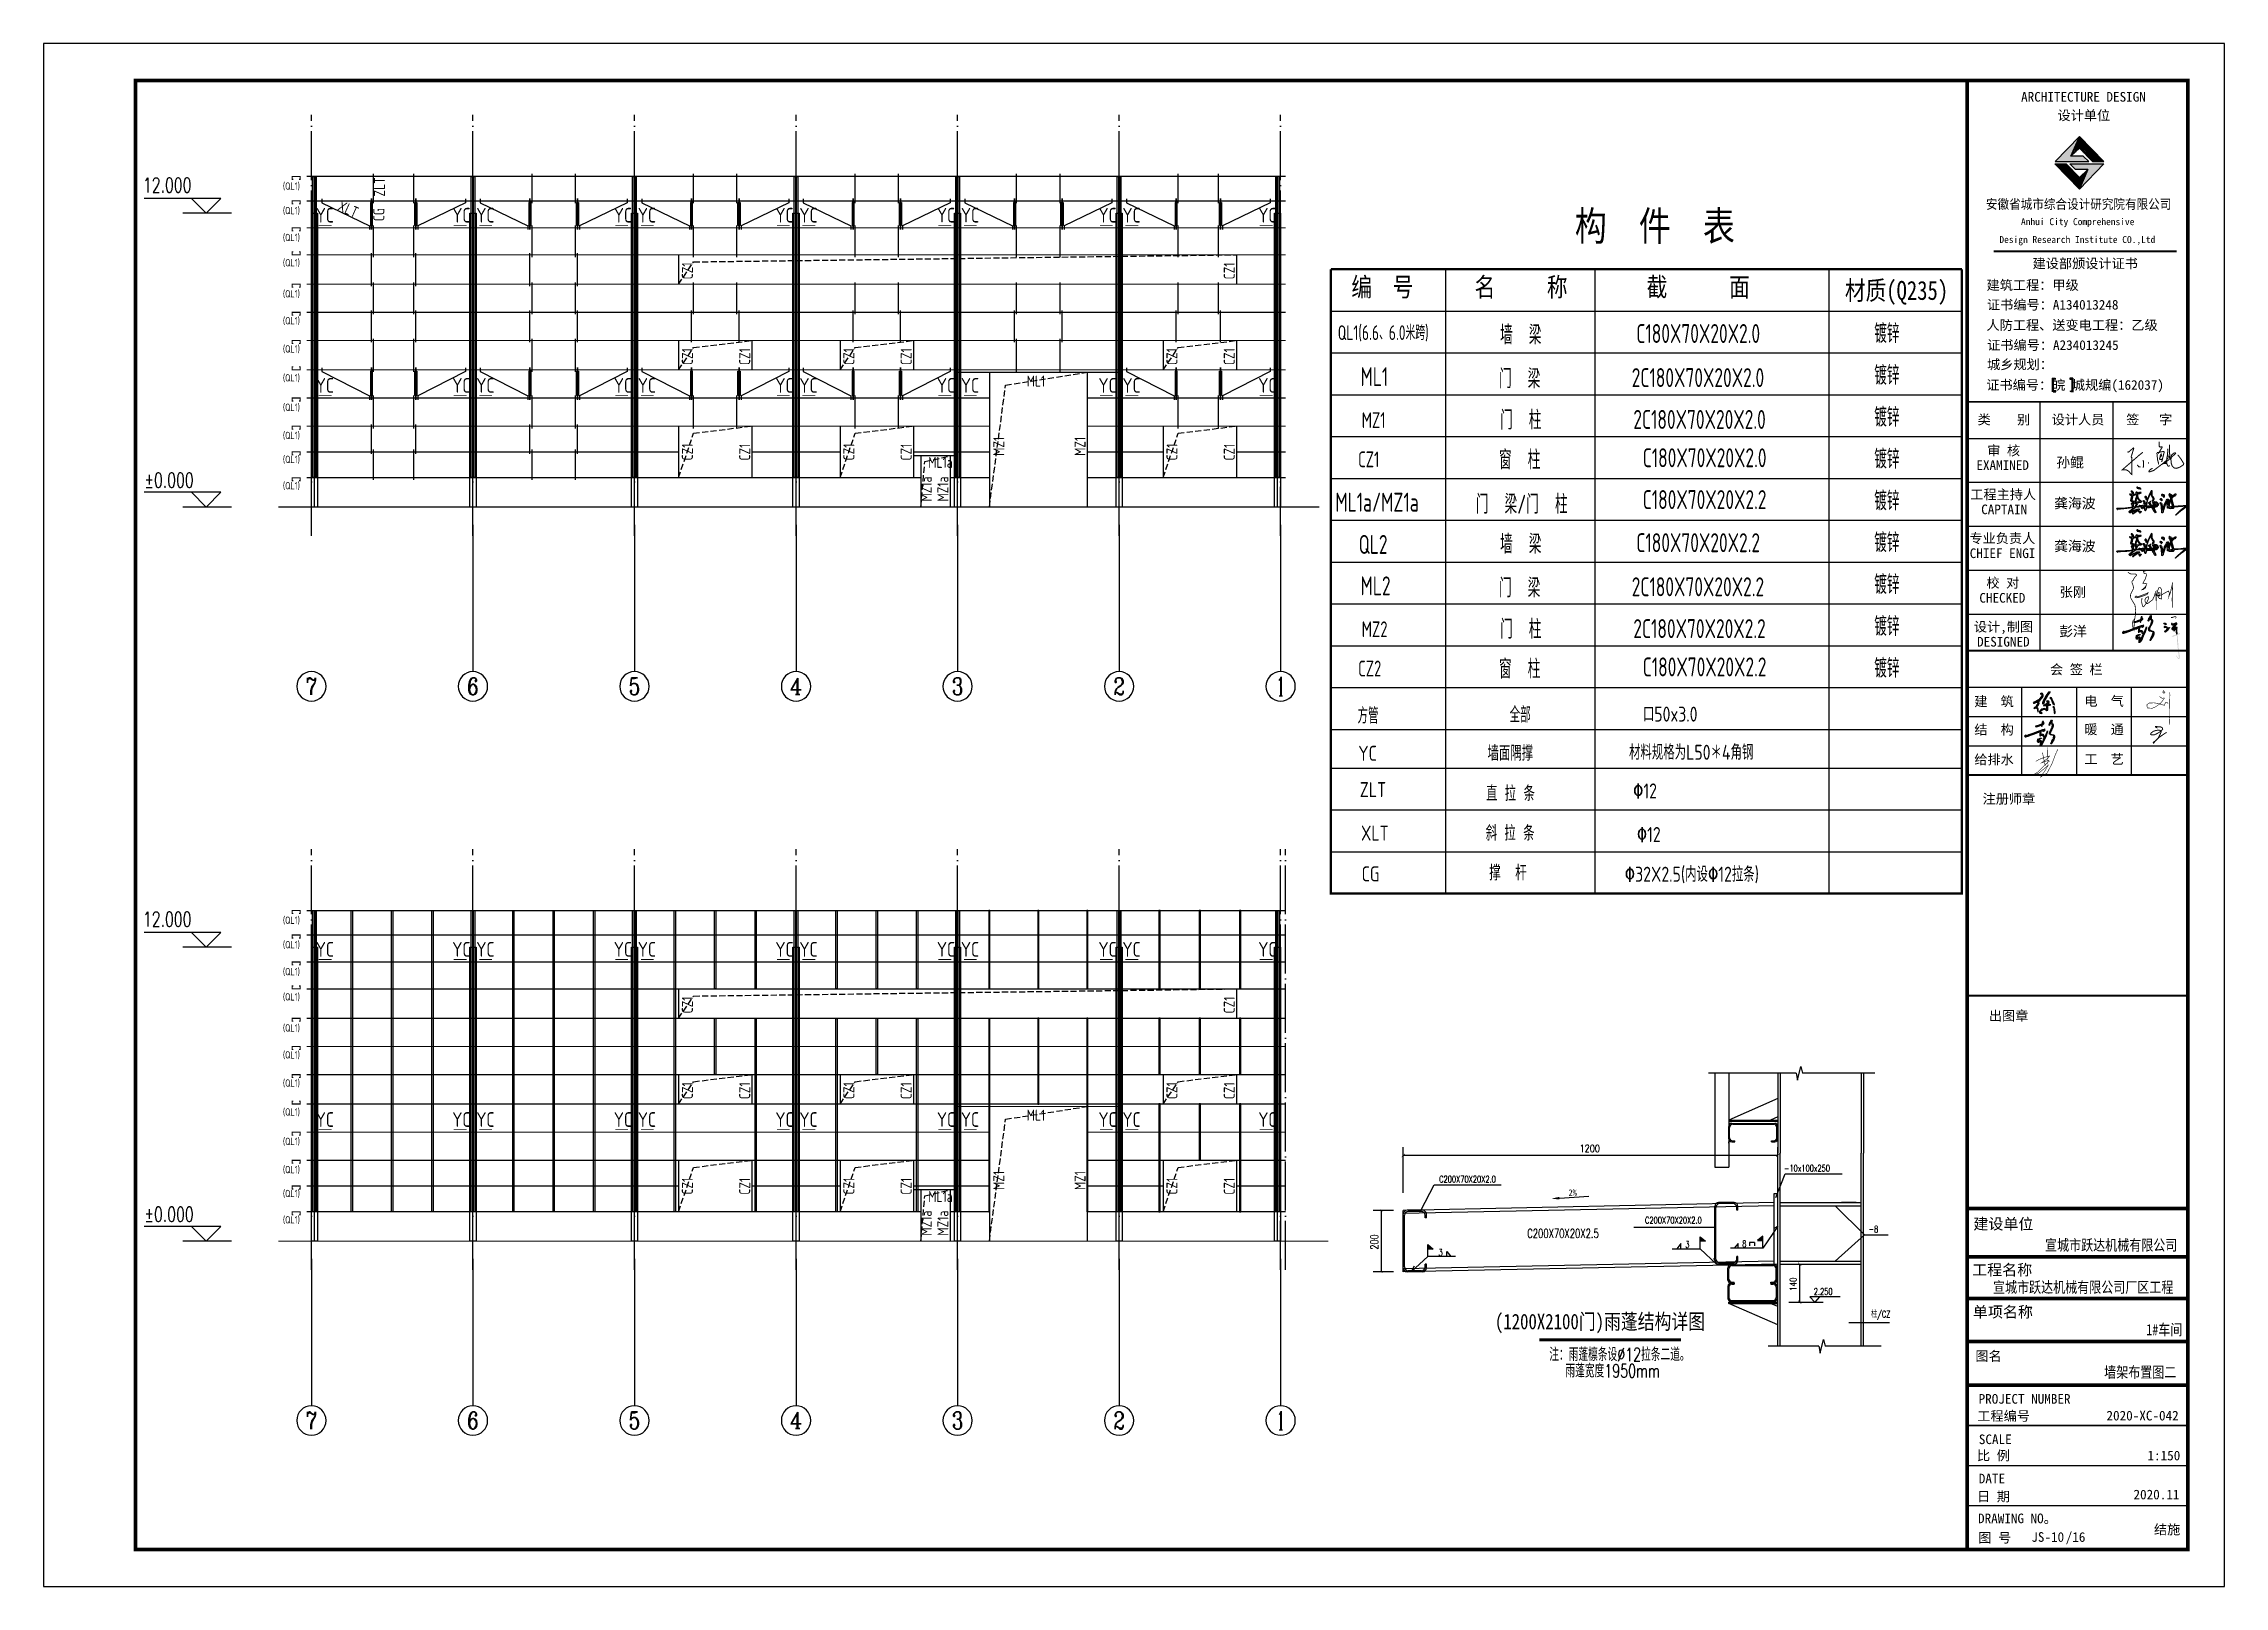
# Model space of a CAD drawing. Extents: x 69728788 to 149766163, y 20718153 to 43663798.
# Drawn here: x 74843469 to 74932569, y 21281714 to 21344714 of the extents above; entities that cross this region are included whole.
import ezdxf
from ezdxf.enums import TextEntityAlignment as Align

# ---------------------------------------------------------------- set-up
doc = ezdxf.new("R2010")
doc.units = 0
doc.header["$LTSCALE"] = 1000
doc.header["$MEASUREMENT"] = 0
for name, pattern in [('3', [5, 3, -2]), ('30', [0]), ('CONTINOUS', [0]), ('DASH', [0.35, 0.25, -0.1]), ('DOTE', [2.42, 2, -0.2, 0.02, -0.2])]:
    doc.linetypes.add(name, pattern=pattern)
doc.layers.get('0').update_dxf_attribs({"linetype": 'CONTINUOUS'})
for name, color, linetype in [('621', 2, 'CONTINUOUS'), ('AXIS', 3, 'CONTINUOUS'), ('AXIS_TEXT', 7, 'CONTINUOUS'), ('DIM', 3, 'CONTINUOUS'), ('DIM_ELEV', 3, 'CONTINUOUS'), ('DOTE', 251, 'DOTE'), ('killer_tk3.0000', 1, 'CONTINUOUS'), ('PUB_TEXT', 7, 'CONTINUOUS'), ('PUB_TITLE', 4, 'CONTINUOUS'), ('TDB_文字', 3, 'CONTINUOUS'), ('TEXT', 7, 'CONTINUOUS'), ('ZHI', 7, 'CONTINUOUS'), ('图框', 253, 'CONTINUOUS'), ('屋面隅撑', 1, 'CONTINUOUS'), ('梁', 4, 'CONTINUOUS'), ('梁虚线', 134, 'DASH'), ('檩条拉条', 253, 'CONTINUOUS'), ('签名', 7, 'CONTINUOUS'), ('线线', 150, 'CONTINUOUS'), ('钢柱', 3, 'CONTINUOUS')]:
    doc.layers.add(name, color=color, linetype=linetype)
doc.layers.add('修改', color=7, linetype='CONTINUOUS', lineweight=20)
doc.styles.add('-宋体', font='')
doc.styles.add('-黑体', font='simhei.ttf')
doc.styles.add('3MM', font='simplex.shx', dxfattribs={"width": 0.7, "height": 700, "bigfont": 'hztxt.shx'})
doc.styles.add('_TCH_AXIS', font='COMPLEX', dxfattribs={"bigfont": 'GBCBIG'})
doc.styles.add('_TCH_DIM', font='SIMPLEX', dxfattribs={"bigfont": 'GBCBIG'})
doc.styles.add('COMPLEX', font='COMPLEX')
doc.styles.add('DIM_FONT', font='SIMPLEX.shx', dxfattribs={"width": 0.8})
doc.styles.add('hztxt', font='romand_pkpm', dxfattribs={"bigfont": 'hztxt'})
doc.styles.add('ROMANS', font='romans.shx', dxfattribs={"width": 0.75, "height": 300, "bigfont": 'hztxt.shx'})
doc.styles.add('STYLE-黑体', font='simhei.ttf')
doc.styles.add('STYLESONG', font='宋体', dxfattribs={"width": 0.8})
doc.styles.add('TSSD_Rein', font='atssdeng.shx', dxfattribs={"width": 0.7, "bigfont": 'atssdchn.shx'})
doc.styles.add('WZX', font='simhei.ttf', dxfattribs={"width": 0.8})
doc.styles.add('宋体', font='', dxfattribs={"width": 0.8})
doc.styles.add('黑体', font='simhei.ttf', dxfattribs={"width": 0.6, "height": 4.3})
doc.styles.get('-宋体').set_extended_font_data('SimSun')
doc.styles.get('宋体').set_extended_font_data('SimSun')

msp = doc.modelspace()

# ---------------------------------------------------------------- texts
at = {"insert": (74925259.2, 21295428.5), "char_height": 2.5, "width": 44.085, "attachment_point": 1}
msp.add_mtext('宣城嘉怡纸箱包装有限公司', dxfattribs=at)
at = {"layer": 'AXIS', "style": 'TSSD_Rein', "width": 0.8}
for p in [(74853246, 21338748.2), (74853246, 21337748.2), (74853246, 21336648.2), (74853246, 21335617.1), (74853246, 21334348.2), (74853246, 21333248.2), (74853246, 21332098.2), (74853246, 21330917.1), (74853246, 21329714.5), (74853246, 21328564.5), (74853246, 21327587.6), (74853246, 21326513.1), (74853246, 21308768.6), (74853246, 21307768.6), (74853246, 21306668.6), (74853246, 21305637.5), (74853246, 21304368.6), (74853246, 21303268.6), (74853246, 21302118.6), (74853246, 21300937.5), (74853246, 21299734.9), (74853246, 21298584.9), (74853246, 21297608), (74853246, 21296533.5)]:
    msp.add_text('(QL1)', height=300, dxfattribs=at).set_placement(p)
at = {"layer": 'PUB_TEXT'}
for s, height, style, width, p in [('12.000', 595, '_TCH_DIM', 0.705882, (74847528.4, 21338641.4)), ('%%P0.000', 595, '_TCH_DIM', 0.705882, (74847583.2, 21326591.4)), ('口50x3.0', 613.32, 'TSSD_Rein', 0.8, (74908808.8, 21317026.9)), ('YC', 613.32, 'TSSD_Rein', 0.8, (74897183.1, 21315427.9)), ('墙面隅撑', 613.32, 'TSSD_Rein', 0.8, (74902463.3, 21315432.7)), ('材料规格为L50＊4角钢', 613.325, 'TSSD_Rein', 0.8, (74908245.8, 21315468.7)), ('ZLT ', 613.32, 'TSSD_Rein', 0.8, (74897242.3, 21313942.7)), ('%%13012', 613.32, 'TSSD_Rein', 0.8, (74908412, 21313889.7)), ('直 拉 条', 613.32, 'TSSD_Rein', 0.8, (74902403.6, 21313787.3)), ('XLT ', 613.32, 'TSSD_Rein', 0.8, (74897294.5, 21312167.7)), ('斜 拉 条', 613.32, 'TSSD_Rein', 0.8, (74902390.5, 21312168.6)), ('%%13012', 613.32, 'TSSD_Rein', 0.8, (74908564.2, 21312109.7)), ('CG ', 613.32, 'TSSD_Rein', 0.8, (74897319.7, 21310502.6)), ('撑  杆', 613.32, 'TSSD_Rein', 0.8, (74902533.2, 21310545.3)), ('%%13032X2.5(内设%%13012拉条)', 613.325, 'TSSD_Rein', 0.8, (74908073.6, 21310488.5)), ('12.000', 595, '_TCH_DIM', 0.705882, (74847528.4, 21308661.8)), ('%%P0.000', 595, '_TCH_DIM', 0.705882, (74847583.2, 21296611.8))]:
    msp.add_text(s, height=height, dxfattribs=dict(at, style=style, width=width)).set_placement(p)
at = {"layer": 'TEXT', "style": 'TSSD_Rein', "width": 0.8}
for s, rotation, p in [('ZLT ', 90, (74857415.1, 21338469.6)), ('XLT ', 335.902986, (74855441.5, 21337924)), ('CG ', 90, (74857389.2, 21337461.4)), ('CZ1', 90, (74869995.8, 21335090.9)), ('CZ1', 90, (74892138.1, 21335088.1)), ('CZ1', 90, (74869995.8, 21331590.9)), ('CZ1', 90, (74872338.1, 21331588.1)), ('CZ1', 90, (74876595.8, 21331590.9)), ('CZ1', 90, (74878938.1, 21331588.1)), ('CZ1', 90, (74889795.8, 21331590.9)), ('CZ1', 90, (74892138.1, 21331588.1)), ('CZ1', 90, (74869995.8, 21327691.7)), ('CZ1', 90, (74872338.1, 21327689)), ('CZ1', 90, (74876595.8, 21327691.7)), ('CZ1', 90, (74878938.1, 21327689)), ('MZ1', 90, (74882720.2, 21327881)), ('MZ1', 90, (74886038.1, 21327878.2)), ('CZ1', 90, (74889795.8, 21327691.7)), ('CZ1', 90, (74892138.1, 21327689)), ('MZ1a', 90, (74879756.6, 21326015.6)), ('MZ1a', 90, (74880438.1, 21326015.6)), ('CZ1', 90, (74869995.8, 21305111.3)), ('CZ1', 90, (74892138.1, 21305108.5)), ('CZ1', 90, (74869995.8, 21301611.3)), ('CZ1', 90, (74872338.1, 21301608.5)), ('CZ1', 90, (74876595.8, 21301611.3)), ('CZ1', 90, (74878938.1, 21301608.5)), ('CZ1', 90, (74889795.8, 21301611.3)), ('CZ1', 90, (74892138.1, 21301608.5)), ('MZ1', 90, (74882720.2, 21297901.4)), ('MZ1', 90, (74886038.1, 21297898.6)), ('CZ1', 90, (74869995.8, 21297712.1)), ('CZ1', 90, (74872338.1, 21297709.4)), ('CZ1', 90, (74876595.8, 21297712.1)), ('CZ1', 90, (74878938.1, 21297709.4)), ('CZ1', 90, (74889795.8, 21297712.1)), ('CZ1', 90, (74892138.1, 21297709.4)), ('MZ1a', 90, (74879756.6, 21296036)), ('MZ1a', 90, (74880438.1, 21296036))]:
    msp.add_text(s, height=450, rotation=rotation, dxfattribs=at).set_placement(p)
at = {"layer": 'TEXT'}
for s, height, style, width, p in [('构  件  表', 1200, '-宋体', 0.8, (74906029.2, 21336669.1)), ('编  号', 774.4, '-宋体', 0.8, (74896898.8, 21334389.7)), ('名     称', 774.4, '-宋体', 0.8, (74901934.1, 21334389.7)), ('截      面', 774.4, '-宋体', 0.8, (74908961, 21334389.7)), ('材质(Q235)', 774.4, '-宋体', 0.8, (74917063.7, 21334250.1)), ('QL1(6.6、6.0米跨)', 600, 'TSSD_Rein', 0.7, (74896343.8, 21332611.3)), ('墙  梁', 774.4, 'TSSD_Rein', 0.7, (74902976.6, 21332432.6)), (' C180X70X20X2.0', 774.4, 'TSSD_Rein', 0.7, (74908212.8, 21332488.9)), ('镀锌', 774.4, 'TSSD_Rein', 0.7, (74918263.1, 21332488.9)), ('ML1', 774.4, 'TSSD_Rein', 0.7, (74897272.5, 21330726.8)), ('门  梁', 774.4, 'TSSD_Rein', 0.7, (74902932.7, 21330644.2)), ('2C180X70X20X2.0', 774.4, 'TSSD_Rein', 0.7, (74908354.8, 21330688.6)), ('镀锌', 774.4, 'TSSD_Rein', 0.7, (74918263.1, 21330780.2)), ('ML1', 450, 'TSSD_Rein', 0.8, (74883635.9, 21330708.9)), ('MZ1', 645.33, 'TSSD_Rein', 0.7, (74897321.4, 21329018.1)), ('门  柱', 774.4, 'TSSD_Rein', 0.7, (74902977.7, 21328956.1)), ('2C180X70X20X2.0', 774.4, 'TSSD_Rein', 0.7, (74908420, 21328979.9)), ('镀锌', 774.4, 'TSSD_Rein', 0.7, (74918263.1, 21329071.3)), ('CZ1', 645.33, 'TSSD_Rein', 0.7, (74897177.3, 21327414.1)), ('窗  柱', 774.4, 'TSSD_Rein', 0.7, (74902932.7, 21327331.4)), (' C180X70X20X2.0', 774.4, 'TSSD_Rein', 0.7, (74908474.2, 21327415.5)), ('镀锌', 774.4, 'TSSD_Rein', 0.7, (74918263.1, 21327362.6)), ('ML1a', 450, 'TSSD_Rein', 0.8, (74879613.4, 21327389.1)), ('ML1a/MZ1a', 774.4, 'TSSD_Rein', 0.7, (74896242.5, 21325601.3)), ('门  梁/门  柱', 774.4, 'TSSD_Rein', 0.7, (74901986.4, 21325518.6)), (' C180X70X20X2.2', 774.4, 'TSSD_Rein', 0.7, (74908474.2, 21325707)), ('镀锌', 774.4, 'TSSD_Rein', 0.7, (74918263.1, 21325654.1)), ('QL2', 774.4, 'TSSD_Rein', 0.7, (74897200.2, 21323876.4)), ('墙  梁', 774.4, 'TSSD_Rein', 0.7, (74902976.6, 21323890.8)), (' C180X70X20X2.2', 774.4, 'TSSD_Rein', 0.7, (74908212.8, 21323947.1)), ('镀锌', 774.4, 'TSSD_Rein', 0.7, (74918263.1, 21323947.1)), ('ML2', 774.4, 'TSSD_Rein', 0.7, (74897272.5, 21322185)), ('门  梁', 774.4, 'TSSD_Rein', 0.7, (74902932.7, 21322102.3)), ('2C180X70X20X2.2', 774.4, 'TSSD_Rein', 0.7, (74908354.8, 21322146.8)), ('镀锌', 774.4, 'TSSD_Rein', 0.7, (74918263.1, 21322238.4)), ('MZ2', 645.33, 'TSSD_Rein', 0.7, (74897321.4, 21320476.3)), ('门  柱', 774.4, 'TSSD_Rein', 0.7, (74902977.7, 21320414.3)), ('2C180X70X20X2.2', 774.4, 'TSSD_Rein', 0.7, (74908420, 21320438.1)), ('镀锌', 774.4, 'TSSD_Rein', 0.7, (74918263.1, 21320529.5)), ('CZ2', 645.33, 'TSSD_Rein', 0.7, (74897177.3, 21318872.3)), ('窗  柱', 774.4, 'TSSD_Rein', 0.7, (74902932.7, 21318789.6)), (' C180X70X20X2.2', 774.4, 'TSSD_Rein', 0.7, (74908474.2, 21318873.7)), ('镀锌', 774.4, 'TSSD_Rein', 0.7, (74918263.1, 21318820.8)), ('方管', 645.33, 'TSSD_Rein', 0.7, (74897151.7, 21316947.3)), ('全部', 645.33, 'TSSD_Rein', 0.7, (74903366.7, 21316985.5)), ('ML1', 450, 'TSSD_Rein', 0.8, (74883635.9, 21300729.3)), ('ML1a', 450, 'TSSD_Rein', 0.8, (74879613.4, 21297409.5))]:
    msp.add_text(s, height=height, dxfattribs=dict(at, style=style, width=width)).set_placement(p)
at = {"layer": 'TEXT', "color": 3, "style": '-黑体', "width": 0.8}
for s, height, p in [('宣城市跃达机械有限公司', 450.225, (74925242.7, 21295425.2)), ('宣城市跃达机械有限公司厂区工程', 450.225, (74923116.1, 21293704.4)), ('1#车间', 450.22, (74929378.1, 21291970.8)), ('墙架布置图二', 450.22, (74927658.1, 21290236.6))]:
    msp.add_text(s, height=height, dxfattribs=at).set_placement(p)
at = {"layer": '图框', "color": 4}
for s, height, style, p in [('ARCHITECTURE DESIGN', 394.416, '黑体', (74924262.7, 21342344.5)), ('设计单位', 394.42, '黑体', (74925749.7, 21341589.1)), (' Design Research Institute CO.,Ltd', 283.86, '黑体', (74923182.7, 21336571.4)), ('Anhui City Comprehensive ', 283.86, '黑体', (74924258.7, 21337301.8)), ('建设部颁设计证书', 394.42, '黑体', (74924731.4, 21335542.1)), (' 建筑工程：甲级', 394.42, '黑体', (74922584.5, 21334658.3)), ('证书编号：A134013248', 394.416, '黑体', (74922869.8, 21333854.6)), ('人防工程、送变电工程：乙级', 394.416, '黑体', (74922849.1, 21333024)), ('证书编号：A234013245', 394.416, '黑体', (74922877, 21332207.7)), ('城乡规划：', 394.42, '黑体', (74922874.1, 21331419.8)), ('证书编号：皖 城规编(162037)', 394.416, '黑体', (74922842.5, 21330579.6)), ('孙鲲', 414.14, 'STYLE-黑体', (74925701.3, 21327409.9)), ('龚海波', 414.14, 'STYLE-黑体', (74925612.7, 21325736.1)), ('龚海波', 414.14, 'STYLE-黑体', (74925612.7, 21323988.2)), ('张刚', 394.42, 'STYLE-黑体', (74925836.5, 21322123)), ('彭洋', 414.14, 'STYLE-黑体', (74925816.3, 21320508.4)), ('注册师章', 394.42, '黑体', (74922687.9, 21313677.3)), ('出图章', 394.42, '黑体', (74922947.8, 21304817.1)), ('建设单位', 450, '黑体', (74922312.5, 21296292)), ('工程名称', 450, '黑体', (74922262.7, 21294414.7)), ('单项名称', 450, '黑体', (74922292.7, 21292695.9)), ('图名', 394.42, '黑体', (74922396.6, 21290922.8)), ('工程编号', 394.42, '黑体', (74922473.8, 21288475.8)), ('2020-XC-042', 394.416, '宋体', (74927751.3, 21288489.5)), ('SCALE', 394.42, '黑体', (74922536.6, 21287522.6)), ('比 例', 394.42, '黑体', (74922460.5, 21286858.1)), ('1:150', 394.42, '宋体', (74929426, 21286859.7)), ('DATE', 394.42, '黑体', (74922534.5, 21285919.6)), ('日 期', 394.42, '黑体', (74922460.5, 21285188.9)), ('2020.11', 394.42, '宋体', (74928855.1, 21285267.5)), ('DRAWING NO。', 394.416, '黑体', (74922503.4, 21284292.6)), ('图 号', 394.42, '黑体', (74922516.5, 21283505))]:
    msp.add_text(s, height=height, dxfattribs=dict(at, style=style)).set_placement(p)
at = {"layer": '图框', "color": 4, "style": '黑体', "width": 0.88}
msp.add_text('安徽省城市综合设计研究院有限公司', height=394.416, dxfattribs=at).set_placement((74922827.5, 21337964.8))
at = {"layer": '图框', "color": 0}
for s, height, style, p in [('类    别 ', 394.42, 'STYLE-黑体', (74922486, 21329164.2)), ('设计人员', 394.42, 'STYLE-黑体', (74925513.8, 21329164.2)), ('签   字', 394.42, 'STYLE-黑体', (74928557.4, 21329164.2)), ('审 核', 394.42, 'STYLE-黑体', (74922880.1, 21327897.1)), ('EXAMINED ', 394.42, 'STYLE-黑体', (74922436.6, 21327304.7)), ('工程主持人', 394.42, 'STYLE-黑体', (74922186.2, 21326110.2)), ('CAPTAIN', 394.42, 'STYLE-黑体', (74922632.4, 21325497.7)), ('专业负责人', 394.42, 'STYLE-黑体', (74922152.6, 21324317.4)), ('CHIEF ENGI', 394.42, 'STYLE-黑体', (74922164.2, 21323704.9)), ('校 对', 394.42, 'STYLE-黑体', (74922846.6, 21322498.4)), ('CHECKED  ', 394.42, 'STYLE-黑体', (74922558.8, 21321885.9)), ('设计,制图', 394.42, 'STYLE-黑体', (74922336.2, 21320705.6)), ('DESIGNED ', 394.42, 'STYLE-黑体', (74922465.2, 21320093.1)), ('会 签 栏', 394.42, 'STYLE-黑体', (74925443.4, 21318960.2)), ('建  筑', 394.42, 'STYLE-黑体', (74922352.1, 21317656.7)), ('电  气', 394.42, 'STYLE-黑体', (74926847.8, 21317669.7)), ('结  构', 394.42, 'STYLE-黑体', (74922352.1, 21316502.6)), ('暖  通', 394.42, 'STYLE-黑体', (74926847.8, 21316515.5)), ('给排水', 394.42, 'STYLE-黑体', (74922352.1, 21315283.4)), ('工  艺', 394.42, 'STYLE-黑体', (74926847.8, 21315296.4)), ('PROJECT NUMBER', 394.416, '黑体', (74922527, 21289173))]:
    msp.add_text(s, height=height, dxfattribs=dict(at, style=style)).set_placement(p)
at = {"layer": '图框', "color": 3, "style": '宋体'}
for s, p in [('结施', (74929691.9, 21283838.8)), ('JS-10', (74924679.8, 21283532.5)), ('/16', (74926086.4, 21283532.5))]:
    msp.add_text(s, height=394.42, dxfattribs=at).set_placement(p)
at = {"layer": '屋面隅撑', "color": 3, "style": 'TSSD_Rein', "width": 0.8}
for p in [(74854588.4, 21337407.4), (74860167.5, 21337407.4), (74861148.3, 21337407.4), (74866767.5, 21337407.4), (74867748.3, 21337407.4), (74873367.5, 21337407.4), (74874348.3, 21337407.4), (74879967.5, 21337407.4), (74880948.3, 21337407.4), (74886567.5, 21337407.4), (74887548.3, 21337407.4), (74893098.2, 21337407.4), (74854588.4, 21330457.4), (74860167.5, 21330457.4), (74861148.3, 21330457.4), (74866767.5, 21330457.4), (74867748.3, 21330457.4), (74873367.5, 21330457.4), (74874348.3, 21330457.4), (74879967.5, 21330457.4), (74880948.3, 21330457.4), (74886567.5, 21330457.4), (74887548.3, 21330457.4), (74893098.2, 21330457.4), (74854588.4, 21307427.8), (74860167.5, 21307427.8), (74861148.3, 21307427.8), (74866767.5, 21307427.8), (74867748.3, 21307427.8), (74873367.5, 21307427.8), (74874348.3, 21307427.8), (74879967.5, 21307427.8), (74880948.3, 21307427.8), (74886567.5, 21307427.8), (74887548.3, 21307427.8), (74893098.2, 21307427.8), (74854588.4, 21300477.8), (74860167.5, 21300477.8), (74861148.3, 21300477.8), (74866767.5, 21300477.8), (74867748.3, 21300477.8), (74873367.5, 21300477.8), (74874348.3, 21300477.8), (74879967.5, 21300477.8), (74880948.3, 21300477.8), (74886567.5, 21300477.8), (74887548.3, 21300477.8), (74893098.2, 21300477.8)]:
    msp.add_text('YC', height=600, dxfattribs=at).set_placement(p)

# ---------------------------------------------------------------- blocks, each defined once
blk = doc.blocks.new('_AXISO')
blk.add_circle((0, 0), 0.5)
at = {"layer": 'AXIS_TEXT', "style": 'COMPLEX', "width": 1.041667}
blk.add_attdef('A', text='', height=0.56, dxfattribs=at).set_placement((-0.25, -0.28), (0.25, -0.28), align=Align.FIT)
blk = doc.blocks.new('新块HGJHJFKJFJKFHK')
h = blk.add_hatch(color=256)
h.paths.add_polyline_path([(352610, 136817), (352657, 136833), (352738, 136863), (352779, 136881), (352829, 136894), (352858, 136909), (352893, 136921), (352914, 136929), (352952, 136942), (352970, 136950), (352980, 136952), (352982, 136941), (352977, 136930), (352987, 136927), (352992, 136929), (353008, 136940), (353017, 136952), (353026, 136969), (353018, 136984), (353000, 136981), (352957, 136966), (352879, 136940), (352783, 136904), (352723, 136881), (352635, 136849), (352584, 136830), (352577, 136832), (352552, 136818), (352535, 136814), (352531, 136811), (352511, 136811), (352509, 136820), (352505, 136826), (352495, 136823), (352489, 136817), (352472, 136804), (352469, 136795), (352472, 136784), (352481, 136778), (352505, 136778), (352568, 136799)])
h.paths.add_polyline_path([(352954, 137112), (352963, 137116), (352975, 137119), (352983, 137125), (352990, 137129), (352992, 137135), (352997, 137141), (352998, 137153), (352991, 137163), (352983, 137160), (352976, 137152), (352969, 137147), (352965, 137156), (352968, 137161), (352972, 137168), (352977, 137177), (352980, 137185), (352980, 137192), (352978, 137198), (352966, 137199), (352958, 137198), (352955, 137194), (352953, 137187), (352950, 137180), (352949, 137169), (352947, 137160), (352944, 137146), (352942, 137136), (352936, 137128), (352928, 137125), (352915, 137117), (352886, 137104), (352861, 137095), (352845, 137088), (352829, 137081), (352803, 137076), (352774, 137074), (352762, 137069), (352764, 137057), (352782, 137055), (352819, 137061), (352848, 137071), (352877, 137079), (352895, 137089), (352913, 137096), (352922, 137100), (352926, 137096), (352925, 137087), (352927, 137075), (352932, 137067), (352938, 137065), (352946, 137069), (352949, 137076), (352949, 137090), (352950, 137103)])
h.paths.add_polyline_path([(352904, 136836), (352903, 136849), (352903, 136866), (352910, 136877), (352923, 136890), (352921, 136900), (352905, 136902), (352894, 136893), (352887, 136874), (352882, 136857), (352884, 136832), (352882, 136819), (352880, 136808), (352887, 136803), (352897, 136803), (352909, 136812), (352917, 136822), (352933, 136826), (352954, 136826), (352962, 136824), (352971, 136819), (352975, 136807), (352972, 136794), (352975, 136782), (352982, 136781), (352990, 136786), (352994, 136808), (352989, 136831), (352974, 136840), (352948, 136839), (352917, 136838)], flags=17)
h.paths.add_polyline_path([(352893, 136727), (352903, 136730), (352926, 136733), (352926, 136744), (352917, 136747), (352899, 136748), (352891, 136744), (352877, 136738), (352866, 136735), (352863, 136725), (352867, 136712), (352873, 136706), (352882, 136706), (352885, 136714)], flags=17)
h.paths.add_polyline_path([(352848, 136663), (352854, 136680), (352854, 136703), (352851, 136719), (352839, 136723), (352832, 136716), (352829, 136697), (352824, 136675), (352824, 136653), (352832, 136632), (352837, 136626), (352855, 136627), (352867, 136632), (352877, 136646), (352887, 136653), (352895, 136659), (352903, 136666), (352914, 136656), (352912, 136633), (352906, 136617), (352905, 136590), (352899, 136565), (352895, 136548), (352900, 136535), (352913, 136534), (352927, 136546), (352951, 136575), (352976, 136632), (353009, 136704), (353056, 136811), (353084, 136893), (353089, 136939), (353067, 136875), (353031, 136798), (353005, 136749), (352972, 136667), (352954, 136638), (352932, 136593), (352919, 136571), (352920, 136591), (352925, 136621), (352931, 136641), (352929, 136658), (352921, 136675), (352910, 136682), (352899, 136680), (352881, 136668), (352873, 136656), (352861, 136642), (352849, 136645)])
for points in [[(353177, 136861), (353168, 136876), (353173, 136895), (353183, 136922), (353196, 136956), (353214, 136981), (353241, 137043), (353245, 137067), (353245, 137087), (353244, 137109), (353236, 137130), (353217, 137147), (353214, 137158), (353212, 137180), (353210, 137196), (353212, 137209), (353217, 137234), (353210, 137236), (353197, 137234), (353182, 137204), (353168, 137188), (353157, 137165), (353149, 137131), (353140, 137108), (353140, 137096), (353147, 137088), (353149, 137098), (353159, 137125), (353166, 137143), (353176, 137162), (353182, 137165), (353189, 137160), (353203, 137136), (353211, 137123), (353226, 137111), (353229, 137086), (353223, 137071), (353217, 137024), (353186, 136972), (353167, 136933), (353145, 136892), (353149, 136856), (353154, 136847), (353165, 136833), (353213, 136824), (353242, 136823), (353256, 136813), (353262, 136797), (353259, 136758), (353251, 136734), (353243, 136718), (353231, 136702), (353210, 136661), (353205, 136629), (353182, 136610), (353185, 136595), (353192, 136585), (353199, 136585), (353207, 136600), (353225, 136637), (353242, 136664), (353264, 136699), (353278, 136722), (353285, 136759), (353285, 136794), (353268, 136825), (353253, 136834), (353224, 136842), (353208, 136844), (353187, 136854)], [(353885, 136782), (353882, 136832), (353878, 136869), (353882, 136898), (353880, 136901), (353857, 136893), (353860, 136870), (353858, 136840), (353861, 136809), (353862, 136799), (353868, 136787), (353874, 136765), (353881, 136761), (353885, 136768)]]:
    blk.add_hatch(color=256).paths.add_polyline_path(points)
h = blk.add_hatch(color=256)
h.paths.add_polyline_path([(353601, 137021), (353576, 137035), (353554, 137034), (353546, 137026), (353554, 137015), (353567, 137009), (353589, 137000), (353606, 137007)])
h.paths.add_polyline_path([(353606, 136945), (353583, 136948), (353559, 136948), (353547, 136939), (353548, 136930), (353561, 136928), (353580, 136932), (353593, 136931), (353608, 136923), (353621, 136920), (353626, 136917), (353631, 136927), (353628, 136938)])
h.paths.add_polyline_path([(353651, 136866), (353670, 136903), (353686, 136919), (353687, 136929), (353677, 136929), (353658, 136913), (353635, 136897), (353620, 136872), (353596, 136851), (353574, 136837), (353569, 136815), (353583, 136807), (353591, 136811), (353605, 136826), (353634, 136851)])
h.paths.add_polyline_path([(353812, 137194), (353822, 137201), (353842, 137201), (353846, 137193), (353846, 137177), (353842, 137155), (353844, 137150), (353851, 137161), (353867, 137182), (353867, 137194), (353865, 137208), (353851, 137214), (353828, 137214), (353818, 137214), (353797, 137209), (353788, 137205), (353763, 137200), (353754, 137199), (353736, 137202), (353732, 137198), (353731, 137174), (353739, 137171), (353756, 137173), (353775, 137177), (353792, 137186)])
h.paths.add_polyline_path([(353803, 136935), (353818, 136945), (353824, 136949), (353847, 136972), (353854, 136984), (353880, 137009), (353881, 137023), (353876, 137038), (353850, 137038), (353841, 137037), (353836, 137033), (353825, 137029), (353811, 137022), (353799, 137018), (353777, 137013), (353762, 137013), (353757, 137017), (353756, 137029), (353752, 137032), (353743, 137032), (353738, 137017), (353744, 137003), (353755, 136998), (353767, 136995), (353779, 136995), (353799, 136998), (353814, 137004), (353839, 137010), (353850, 137015), (353853, 137009), (353842, 136997), (353823, 136983), (353811, 136966), (353794, 136946), (353766, 136923), (353754, 136901), (353752, 136887), (353761, 136872), (353794, 136874), (353811, 136885), (353823, 136889), (353832, 136893), (353831, 136883), (353816, 136863), (353799, 136837), (353805, 136833), (353814, 136841), (353819, 136853), (353830, 136867), (353841, 136882), (353849, 136892), (353856, 136897), (353858, 136892), (353874, 136899), (353879, 136907), (353886, 136914), (353886, 136925), (353870, 136928), (353859, 136925), (353843, 136923), (353818, 136909), (353795, 136899), (353779, 136892), (353768, 136892), (353771, 136905), (353780, 136912), (353788, 136923)])
h = blk.add_hatch(color=256)
h.paths.add_polyline_path([(353870, 136894), (353874, 136898), (353874, 136899), (353858, 136892), (353860, 136886)])
h.paths.add_polyline_path([(353900, 136737), (353912, 136741), (353924, 136745), (353947, 136752), (353959, 136754), (353964, 136762), (353963, 136768), (353956, 136772), (353945, 136772), (353936, 136769), (353929, 136768), (353919, 136766), (353913, 136763), (353906, 136760), (353895, 136752), (353887, 136749), (353886, 136754), (353885, 136768), (353875, 136791), (353873, 136788), (353874, 136759), (353860, 136743), (353827, 136729), (353785, 136717), (353746, 136691), (353759, 136691), (353787, 136688), (353813, 136700), (353829, 136708), (353858, 136716), (353875, 136719), (353880, 136702), (353883, 136693), (353885, 136666), (353880, 136621), (353889, 136553), (353896, 136480), (353903, 136402), (353913, 136340), (353928, 136216), (353930, 136208), (353929, 136190), (353932, 136165), (353933, 136152), (353933, 136137), (353927, 136136), (353922, 136139), (353889, 136172), (353881, 136184), (353878, 136195), (353876, 136201), (353865, 136202), (353864, 136197), (353871, 136178), (353880, 136157), (353904, 136130), (353906, 136125), (353911, 136116), (353924, 136111), (353935, 136108), (353940, 136108), (353944, 136113), (353946, 136119), (353951, 136132), (353951, 136158), (353950, 136198), (353942, 136258), (353936, 136314), (353929, 136364), (353920, 136408), (353920, 136470), (353916, 136513), (353911, 136549), (353908, 136582), (353909, 136590), (353906, 136616), (353903, 136642), (353898, 136700), (353894, 136726), (353895, 136732)])
for points in [[(352577, 136832), (352552, 136818), (352535, 136814), (352531, 136811), (352511, 136811), (352509, 136820), (352505, 136826), (352495, 136823), (352489, 136817), (352472, 136804), (352469, 136795), (352472, 136784), (352481, 136778), (352505, 136778), (352568, 136799), (352610, 136817), (352657, 136833), (352738, 136863), (352779, 136881), (352829, 136894), (352858, 136909), (352893, 136921), (352914, 136929), (352952, 136942), (352970, 136950), (352980, 136952), (352982, 136941), (352977, 136930), (352987, 136927), (352992, 136929), (353008, 136940), (353017, 136952), (353026, 136969), (353018, 136984), (353000, 136981), (352957, 136966), (352879, 136940), (352783, 136904), (352723, 136881), (352635, 136849), (352584, 136830), (352577, 136832)], [(352829, 137081), (352803, 137076), (352774, 137074), (352762, 137069), (352764, 137057), (352782, 137055), (352819, 137061), (352848, 137071), (352877, 137079), (352895, 137089), (352913, 137096), (352922, 137100), (352922, 137100), (352926, 137096), (352925, 137087), (352927, 137075), (352932, 137067), (352938, 137065), (352946, 137069), (352949, 137076), (352949, 137090), (352950, 137103), (352954, 137112), (352963, 137116), (352975, 137119), (352983, 137125), (352990, 137129), (352992, 137135), (352997, 137141), (352998, 137153), (352991, 137163), (352983, 137160), (352976, 137152), (352969, 137147), (352969, 137147), (352969, 137147), (352965, 137156), (352968, 137161), (352972, 137168), (352977, 137177), (352980, 137185), (352980, 137192), (352978, 137198), (352966, 137199), (352958, 137198), (352955, 137194), (352953, 137187), (352950, 137180), (352949, 137169), (352947, 137160), (352944, 137146), (352942, 137136), (352936, 137128), (352928, 137125), (352915, 137117), (352886, 137104), (352861, 137095), (352845, 137088), (352829, 137081)], [(352824, 136653), (352824, 136675), (352829, 136697), (352832, 136716), (352839, 136723), (352851, 136719), (352854, 136703), (352854, 136680), (352848, 136663), (352849, 136645), (352861, 136642), (352873, 136656), (352881, 136668), (352899, 136680), (352910, 136682), (352921, 136675), (352929, 136658), (352931, 136641), (352925, 136621), (352920, 136591), (352919, 136571), (352932, 136593), (352954, 136638), (352972, 136667), (353005, 136749), (353031, 136798), (353067, 136875), (353089, 136939), (353084, 136893), (353056, 136811), (353009, 136704), (352976, 136632), (352951, 136575), (352927, 136546), (352913, 136534), (352900, 136535), (352895, 136548), (352899, 136565), (352905, 136590), (352906, 136617), (352912, 136633), (352912, 136633), (352914, 136656), (352903, 136666), (352895, 136659), (352887, 136653), (352877, 136646), (352867, 136632), (352855, 136627), (352837, 136626), (352832, 136632), (352824, 136653)], [(353176, 137162), (353166, 137143), (353159, 137125), (353149, 137098), (353147, 137088), (353140, 137096), (353140, 137108), (353149, 137131), (353157, 137165), (353168, 137188), (353182, 137204), (353197, 137234), (353210, 137236), (353217, 137234), (353212, 137209), (353210, 137196), (353212, 137180), (353214, 137158), (353217, 137147), (353236, 137130), (353244, 137109), (353245, 137087), (353245, 137067), (353241, 137043), (353214, 136981), (353196, 136956), (353183, 136922), (353173, 136895), (353168, 136876), (353177, 136861), (353187, 136854), (353208, 136844), (353224, 136842), (353253, 136834), (353268, 136825), (353285, 136794), (353285, 136759), (353278, 136722), (353264, 136699), (353242, 136664), (353225, 136637), (353207, 136600), (353199, 136585), (353192, 136585), (353185, 136595), (353182, 136610), (353205, 136629), (353210, 136661), (353231, 136702), (353243, 136718), (353251, 136734), (353259, 136758), (353262, 136797), (353256, 136813), (353242, 136823), (353213, 136824), (353165, 136833), (353154, 136847), (353149, 136856), (353145, 136892), (353167, 136933), (353186, 136972), (353217, 137024), (353223, 137071), (353229, 137086), (353226, 137111), (353211, 137123), (353203, 137136), (353189, 137160), (353182, 137165), (353176, 137162)], [(353825, 137029), (353811, 137022), (353799, 137018), (353777, 137013), (353762, 137013), (353757, 137017), (353756, 137029), (353752, 137032), (353743, 137032), (353738, 137017), (353744, 137003), (353755, 136998), (353767, 136995), (353779, 136995), (353799, 136998), (353814, 137004), (353839, 137010), (353850, 137015), (353853, 137009), (353842, 136997), (353823, 136983), (353811, 136966), (353794, 136946), (353766, 136923), (353754, 136901), (353752, 136887), (353761, 136872), (353794, 136874), (353811, 136885), (353823, 136889), (353832, 136893), (353831, 136883), (353816, 136863), (353799, 136837), (353805, 136833), (353814, 136841), (353819, 136853), (353830, 136867), (353841, 136882), (353849, 136892), (353856, 136897), (353860, 136886), (353870, 136894), (353880, 136901), (353879, 136907), (353886, 136914), (353886, 136925), (353870, 136928), (353859, 136925), (353843, 136923), (353818, 136909), (353795, 136899), (353779, 136892), (353768, 136892), (353771, 136905), (353780, 136912), (353788, 136923), (353803, 136935), (353818, 136945), (353824, 136949), (353847, 136972), (353854, 136984), (353880, 137009), (353881, 137023), (353876, 137038), (353850, 137038), (353841, 137037), (353836, 137033), (353825, 137029)], [(352903, 136849), (352903, 136866), (352910, 136877), (352923, 136890), (352921, 136900), (352905, 136902), (352894, 136893), (352887, 136874), (352882, 136857), (352884, 136832), (352882, 136819), (352880, 136808), (352887, 136803), (352897, 136803), (352909, 136812), (352917, 136822), (352933, 136826), (352954, 136826), (352962, 136824), (352971, 136819), (352975, 136807), (352972, 136794), (352975, 136782), (352982, 136781), (352990, 136786), (352994, 136808), (352989, 136831), (352974, 136840), (352948, 136839), (352917, 136838), (352904, 136836), (352903, 136849)], [(353885, 136782), (353882, 136832), (353878, 136869), (353882, 136898), (353880, 136901), (353857, 136893), (353860, 136870), (353858, 136840), (353861, 136809), (353862, 136799), (353868, 136787), (353874, 136765), (353881, 136761), (353885, 136768), (353885, 136782)]]:
    blk.add_lwpolyline(points, close=True)
for points in [[(353589, 137000), (353567, 137009), (353554, 137015), (353546, 137026), (353554, 137034), (353576, 137035), (353601, 137021), (353606, 137007), (353589, 137000)], [(353561, 136928), (353580, 136932), (353593, 136931), (353608, 136923), (353621, 136920), (353626, 136917), (353631, 136927), (353628, 136938), (353606, 136945), (353583, 136948), (353559, 136948), (353547, 136939), (353548, 136930), (353561, 136928)], [(353569, 136815), (353574, 136837), (353596, 136851), (353620, 136872), (353635, 136897), (353658, 136913), (353677, 136929), (353687, 136929), (353686, 136919), (353670, 136903), (353651, 136866), (353634, 136851), (353605, 136826), (353591, 136811), (353583, 136807), (353569, 136815)], [(352893, 136727), (352885, 136714), (352882, 136706), (352873, 136706), (352867, 136712), (352863, 136725), (352866, 136735), (352877, 136738), (352891, 136744), (352899, 136748), (352917, 136747), (352926, 136744), (352926, 136733), (352903, 136730), (352893, 136727), (352893, 136727)]]:
    blk.add_lwpolyline(points)
blk = doc.blocks.new('5555')
at = {"layer": '修改', "color": 1, "const_width": 750}
for points in [[(2546225, -869415), (2546141, -871490), (2546284, -872921), (2546892, -873483), (2547353, -873421), (2548330, -873265), (2548330, -873265), (2548464, -873530), (2546131, -877395), (2545700, -878022), (2545455, -877483), (2544954, -877483), (2544541, -878175), (2545024, -883015), (2545889, -886026), (2545889, -886026), (2546173, -885988)], [(2553842, -871686), (2554034, -881467), (2553203, -880091)], [(2522716, -876986), (2523307, -877329), (2527057, -874161), (2527376, -874398), (2525673, -880071), (2525460, -880674), (2525567, -881147), (2525969, -881229), (2525824, -893691), (2525038, -893023), (2523701, -891421), (2521816, -890353), (2518817, -890353), (2531694, -879226), (2534158, -877327)], [(2530557, -886583), (2530115, -887061), (2531094, -888062), (2532236, -888202), (2532236, -888202), (2532398, -888111)], [(2534323, -883065), (2534568, -884614), (2534661, -887828), (2534463, -888399), (2534008, -888248)], [(2538421, -884840), (2538097, -885745)], [(2541379, -889203), (2540053, -889824), (2538845, -890950), (2538602, -891716), (2539269, -891824), (2542160, -890818), (2549533, -885171), (2551342, -883541), (2553086, -881169)], [(2545915, -877708), (2547248, -877032), (2549110, -876828), (2549966, -876910), (2549748, -877820), (2548171, -884205), (2547736, -884097)], [(2546228, -882073), (2547016, -880960), (2547777, -880131), (2547900, -879412), (2547628, -878692), (2547071, -879588), (2546679, -882105), (2546773, -882759), (2547300, -882759), (2548474, -882399), (2548609, -882432)], [(2548009, -886338), (2549639, -885613), (2550404, -885303), (2552445, -883610), (2556119, -880300), (2558144, -878476), (2558428, -878219), (2558316, -877868), (2557803, -877796), (2556786, -878149), (2555672, -879093), (2555192, -879934), (2554915, -882771), (2555166, -885531), (2555870, -887541), (2557317, -888942), (2559021, -889258), (2561621, -888324), (2564234, -886571), (2564424, -885738), (2562327, -882313), (2560017, -879222)], [(2548009, -886338), (2549639, -885613), (2550577, -885631), (2551434, -885695)], [(2552744, -874687), (2552478, -875485), (2552640, -876061), (2552271, -879813), (2551827, -881934), (2551665, -884135), (2551931, -885996), (2552522, -887311), (2553108, -887654), (2553573, -887567), (2553914, -887284), (2553928, -886921)], [(2552456, -877937), (2552509, -879438), (2552793, -880162), (2553011, -880429)]]:
    blk.add_lwpolyline(points, dxfattribs=at)
blk = doc.blocks.new('新块.dwgASFDFDD')
at = {"layer": '签名'}
h = blk.add_hatch(color=256, dxfattribs=at)
h.paths.add_polyline_path([(95690, 22500, -0.231178), (95691, 22503), (95725, 22524), (95758, 22541, -0.274551), (95762, 22541), (95766, 22538, -0.290357), (95768, 22534), (95765, 22514, -0.282713), (95763, 22511), (95755, 22509, 0.12974), (95739, 22498), (95738, 22496), (95737, 22486, 0.07073), (95738, 22476), (95739, 22470, 0.118418), (95747, 22454), (95773, 22422), (95795, 22397), (95803, 22387, -0.191696), (95804, 22384), (95803, 22376, 0.465128), (95808, 22372), (95845, 22376), (95894, 22387, 0.44834), (95897, 22392), (95896, 22395), (95889, 22402), (95885, 22407, -0.157491), (95883, 22413), (95883, 22417, -0.24693), (95887, 22427), (95887, 22427, 0.440579), (95888, 22444), (95875, 22457), (95860, 22468, -0.170294), (95855, 22474), (95853, 22482, -0.102372), (95852, 22487), (95854, 22500, -0.373734), (95864, 22510), (95865, 22510, 0.254103), (95874, 22515), (95880, 22525), (95881, 22524), (95884, 22512), (95884, 22510, 0.331647), (95895, 22501), (95896, 22501), (95904, 22501, 0.263355), (95914, 22507), (95914, 22508), (95916, 22519, -0.184975), (95920, 22526), (95925, 22529, -0.149598), (95931, 22532), (95951, 22533), (95993, 22532), (96008, 22528), (96023, 22523), (96035, 22515), (96050, 22498), (96074, 22473), (96082, 22464), (96084, 22450), (96088, 22438), (96092, 22392), (96089, 22373), (96073, 22372), (96070, 22363), (96067, 22352), (96053, 22340), (96044, 22323), (96030, 22307), (96021, 22303), (96014, 22313), (96008, 22316), (95994, 22314), (95992, 22305), (95972, 22300), (95921, 22296), (95911, 22293), (95920, 22268), (95924, 22240), (95935, 22209), (95981, 22111), (95992, 22087), (95994, 22066), (95959, 22051), (95941, 22063), (95917, 22118), (95896, 22167, 0.119239), (95885, 22181), (95873, 22191), (95862, 22201), (95862, 22205, 0.267055), (95846, 22239), (95835, 22246), (95823, 22268), (95812, 22280), (95810, 22281, 0.225942), (95801, 22283), (95781, 22278, -0.047725), (95779, 22277), (95690, 22270), (95625, 22269), (95616, 22267), (95617, 22270, -0.302854), (95627, 22278), (95717, 22286), (95782, 22296, 0.079622), (95785, 22297), (95796, 22302, 0.447831), (95799, 22313), (95792, 22322, 0.101957), (95790, 22324), (95781, 22330), (95757, 22328), (95652, 22319), (95627, 22319), (95598, 22315), (95585, 22310), (95576, 22298), (95576, 22199, -0.1506), (95569, 22178), (95567, 22176), (95561, 22164, -0.07539), (95555, 22155), (95544, 22144, -0.258442), (95537, 22142), (95532, 22143, -0.172364), (95528, 22146), (95524, 22150, -0.116492), (95523, 22153), (95520, 22169), (95517, 22237, 0.257654), (95513, 22243), (95509, 22246), (95508, 22255, 0.137932), (95506, 22259), (95501, 22267, -0.130882), (95499, 22270), (95497, 22290, 0.375873), (95489, 22296), (95457, 22296, 0.153785), (95453, 22295), (95430, 22279), (95421, 22273, 0.298099), (95418, 22266), (95419, 22263), (95464, 22259, -0.449386), (95467, 22255), (95467, 22252), (95419, 22252, 0.210128), (95413, 22250), (95409, 22245), (95407, 22244, -0.340919), (95393, 22247), (95392, 22249, 0.210758), (95386, 22252), (95377, 22253, -0.201903), (95369, 22257), (95362, 22265, -0.259318), (95360, 22275), (95361, 22278, -0.264412), (95375, 22291), (95386, 22294), (95387, 22296, 0.42547), (95385, 22301), (95381, 22302, 0.080244), (95373, 22304), (95355, 22303), (95250, 22302), (95168, 22295), (95131, 22293, 0.145884), (95127, 22291), (95074, 22251), (95031, 22222), (94977, 22182), (94907, 22134), (94885, 22117, 0.151784), (94882, 22112), (94880, 22106), (94880, 22101, 0.121298), (94881, 22096), (94884, 22092), (94890, 22090), (94897, 22090, 0.108689), (94913, 22094), (94923, 22099), (95000, 22135), (95093, 22177), (95172, 22209), (95205, 22216), (95255, 22219), (95267, 22218, -0.148728), (95275, 22215), (95282, 22210, -0.11645), (95287, 22204), (95292, 22194), (95275, 22191, 0.187953), (95266, 22186), (95247, 22162, 0.102525), (95244, 22157), (95240, 22141), (95220, 22141, 0.144191), (95212, 22138), (95120, 22079), (95033, 22028, 0.063491), (95030, 22026), (95014, 22010, -0.080592), (95010, 22007), (95005, 22005, -0.178905), (94995, 22003), (94991, 22010), (94987, 22022, -0.27945), (94990, 22037), (94995, 22043), (95019, 22050, 0.073381), (95023, 22052), (95139, 22129), (95180, 22157, 0.06755), (95183, 22160), (95189, 22167), (95190, 22169, 0.305341), (95178, 22175), (95173, 22175), (95095, 22140), (94958, 22081), (94918, 22066, -0.052637), (94910, 22064), (94887, 22060, -0.090596), (94874, 22061), (94858, 22064, -0.085038), (94846, 22069), (94840, 22073, -0.181064), (94835, 22079), (94832, 22088, -0.147202), (94832, 22094), (94836, 22107, -0.109427), (94838, 22111), (94858, 22135, -0.048018), (94860, 22136), (94923, 22186), (94978, 22223), (94995, 22236, 0.298156), (94997, 22244), (94994, 22256), (94988, 22263), (94967, 22265), (94735, 22236), (94606, 22222), (94323, 22199, -0.291644), (94316, 22203), (94297, 22237), (94297, 22240, -0.383842), (94304, 22247), (94346, 22252), (94675, 22266), (94901, 22291), (94982, 22297), (94985, 22306), (94983, 22338), (94968, 22381), (94955, 22397), (94937, 22422, -0.101619), (94934, 22428), (94931, 22438, -0.109256), (94931, 22446), (94933, 22459, -0.280752), (94947, 22474), (94950, 22475, -0.126758), (94959, 22475), (94968, 22473, -0.15474), (94978, 22467), (94994, 22450, -0.081557), (94997, 22445), (95002, 22433, -0.093443), (95003, 22427), (95004, 22403), (95012, 22358), (95023, 22313, 0.390931), (95032, 22308), (95065, 22313), (95093, 22327, 0.171134), (95096, 22331), (95107, 22356), (95140, 22406), (95155, 22437, 0.116513), (95156, 22441), (95156, 22463, 0.107138), (95155, 22467), (95152, 22473, 0.523435), (95140, 22475), (95128, 22463, -0.18265), (95123, 22461), (95108, 22460, -0.340063), (95101, 22465), (95099, 22471, 0.294066), (95092, 22476), (95087, 22477, 0.133568), (95067, 22474), (95064, 22473), (95048, 22463, 0.220074), (95044, 22458), (95041, 22441, -0.080659), (95040, 22439), (95027, 22417), (95024, 22419, -0.201849), (95022, 22425), (95018, 22463, -0.240558), (95019, 22466), (95036, 22481, 0.21433), (95037, 22484), (95037, 22489, 0.280337), (95035, 22492), (94976, 22523), (94934, 22548, 0.156534), (94928, 22550), (94910, 22549, -0.46076), (94902, 22557), (94904, 22580, -0.064651), (94908, 22599), (94921, 22645), (94938, 22711), (94958, 22791), (94962, 22811), (94939, 22809, -0.064936), (94920, 22810), (94901, 22813, -0.080775), (94890, 22816), (94882, 22821, -0.135752), (94867, 22834), (94867, 22835, -0.154043), (94861, 22857), (94861, 22861, -0.136703), (94863, 22864), (94871, 22877), (94873, 22877, -0.279334), (94881, 22875), (94897, 22857), (94919, 22847), (94941, 22842, 0.141167), (94962, 22844), (94966, 22847), (94971, 22854, 0.122029), (94972, 22858), (94971, 22912, 0.13949), (94965, 22932), (94957, 22944), (94951, 22950, 0.109197), (94938, 22959), (94927, 22964, -0.674227), (94934, 22999), (94946, 22998, -0.092395), (94963, 22993), (94975, 22986, -0.067551), (94983, 22980), (95001, 22962), (95001, 22961, -0.157847), (95009, 22939), (95009, 22851, 0.507739), (95014, 22848), (95045, 22858), (95115, 22876), (95121, 22878, 0.285141), (95145, 22910), (95146, 22914), (95134, 22937), (95134, 22942, -0.404917), (95144, 22954), (95153, 22955, -0.059906), (95155, 22954), (95168, 22953, -0.217925), (95175, 22948), (95182, 22937, -0.127757), (95184, 22931), (95185, 22917), (95185, 22914, 0.45192), (95199, 22905), (95221, 22910, 0.061267), (95229, 22914), (95245, 22922, -0.126968), (95263, 22927), (95321, 22927, 0.329734), (95324, 22929), (95332, 22953), (95340, 22929, 0.229531), (95343, 22926), (95346, 22925, -0.382276), (95349, 22921), (95346, 22905, -0.203047), (95344, 22903), (95334, 22896), (95314, 22885), (95286, 22876), (95248, 22869), (95229, 22869), (95213, 22869, 0.112418), (95205, 22868), (95200, 22865, 0.326044), (95197, 22862), (95201, 22829), (95198, 22815), (95193, 22807, 0.328096), (95194, 22798), (95201, 22791), (95217, 22730, 0.053255), (95218, 22729), (95244, 22678), (95265, 22645), (95283, 22617, 0.098742), (95285, 22615), (95311, 22597), (95350, 22561, 0.218816), (95356, 22559), (95359, 22559, -0.291918), (95367, 22556), (95369, 22553, -0.158896), (95370, 22548), (95369, 22534), (95378, 22538), (95359, 22518), (95359, 22513, -0.240188), (95348, 22500), (95341, 22499), (95307, 22499), (95258, 22495), (95229, 22494), (95218, 22491), (95215, 22470), (95201, 22443), (95182, 22420), (95176, 22410), (95167, 22389, -0.059303), (95162, 22381), (95146, 22361, 0.096023), (95140, 22348), (95137, 22338), (95141, 22333), (95153, 22330), (95227, 22341), (95262, 22344, 0.368288), (95272, 22354), (95272, 22356, -0.287337), (95280, 22366), (95283, 22367, -0.1299), (95289, 22368), (95323, 22363), (95356, 22362), (95404, 22362, -0.061275), (95406, 22362), (95413, 22360, -0.265952), (95421, 22352), (95424, 22343), (95428, 22330, 0.385739), (95441, 22322), (95450, 22324, 0.134429), (95456, 22327), (95471, 22340, 0.361907), (95473, 22354), (95469, 22360), (95468, 22371, -0.367837), (95476, 22383), (95486, 22386, -0.157947), (95493, 22386), (95495, 22385, -0.191883), (95501, 22379), (95504, 22374), (95508, 22359), (95509, 22353, 0.175535), (95512, 22346), (95517, 22341), (95534, 22340, 0.100406), (95538, 22341), (95547, 22344, 0.271742), (95554, 22353), (95559, 22381), (95572, 22435), (95586, 22480), (95600, 22512), (95603, 22509), (95604, 22502), (95599, 22464), (95589, 22425), (95582, 22390), (95578, 22365), (95578, 22348, 0.280775), (95589, 22350), (95592, 22352), (95633, 22359), (95753, 22364, 0.384258), (95757, 22367), (95757, 22376, 0.192772), (95756, 22379), (95730, 22411), (95711, 22430, -0.038185), (95707, 22434), (95696, 22450, -0.150784), (95688, 22471), (95688, 22485)])
h.paths.add_polyline_path([(95149, 22847), (95151, 22835), (95149, 22788), (95136, 22709), (95117, 22637), (95091, 22564), (95068, 22528), (95037, 22545), (95004, 22560), (94948, 22584, -0.411776), (94944, 22594), (94961, 22632), (94976, 22678), (94993, 22746), (95001, 22785), (95011, 22808), (95021, 22812), (95056, 22818), (95089, 22832), (95118, 22842), (95142, 22848)], flags=16)
h.paths.add_polyline_path([(95185, 22760), (95188, 22760), (95195, 22748), (95200, 22720), (95221, 22673), (95249, 22612, 0.039662), (95251, 22609), (95270, 22581), (95288, 22549), (95297, 22534), (95294, 22530), (95264, 22529), (95228, 22525), (95159, 22531, 0.081589), (95157, 22531), (95134, 22525, 0.183834), (95130, 22522), (95127, 22518, -0.12786), (95120, 22512), (95110, 22507), (95101, 22510), (95100, 22518), (95101, 22530), (95113, 22556), (95131, 22591), (95148, 22630), (95165, 22672), (95176, 22718), (95179, 22756), (95181, 22760)], flags=16)
h.paths.add_polyline_path([(95926, 22487), (95933, 22494), (95937, 22498, -0.191823), (95945, 22501), (95964, 22500), (95976, 22498, -0.10674), (95980, 22496), (96003, 22480), (96025, 22465, -0.07439), (96027, 22462), (96043, 22443, -0.129106), (96051, 22425), (96053, 22410, -0.195793), (96046, 22383), (96042, 22377), (96037, 22369), (96020, 22355), (96011, 22350), (96006, 22351), (96001, 22360), (95994, 22368), (95992, 22380), (95992, 22394), (95991, 22405), (95985, 22414), (95979, 22418), (95971, 22419), (95962, 22427), (95954, 22437), (95948, 22455), (95943, 22464), (95934, 22474), (95927, 22480), (95925, 22482)], flags=16)
h.paths.add_polyline_path([(95902, 22421), (95903, 22423), (95904, 22423), (95918, 22424), (95924, 22421, -0.319194), (95926, 22417), (95926, 22410), (95926, 22409, 0.170609), (95933, 22405), (95937, 22405), (95943, 22403, -0.270894), (95945, 22401), (95946, 22399), (95945, 22393), (95945, 22391, -0.35173), (95941, 22388), (95929, 22388), (95917, 22389, -0.28734), (95914, 22392), (95913, 22395, 0.155831), (95911, 22397, 0.184917), (95909, 22398), (95905, 22398), (95902, 22404), (95902, 22413)], flags=16)
h.paths.add_polyline_path([(95835, 22327), (95844, 22336), (95852, 22341), (95858, 22345, -0.109091), (95863, 22346), (95869, 22346), (95886, 22344), (95895, 22343, 0.069308), (95898, 22343), (95904, 22344, 0.13629), (95909, 22347), (95915, 22352, -0.117467), (95920, 22354), (95927, 22356, -0.049761), (95930, 22356), (95942, 22356, -0.063156), (95944, 22356), (95957, 22353), (95958, 22353, -0.311276), (95966, 22342), (95966, 22341), (95962, 22333), (95955, 22323, -0.162986), (95949, 22319), (95946, 22318), (95928, 22318), (95921, 22318, 0.140475), (95915, 22316), (95908, 22312), (95904, 22310), (95899, 22309), (95897, 22309, -0.312011), (95888, 22317), (95886, 22318), (95882, 22317), (95877, 22307), (95874, 22303), (95871, 22301, -0.174687), (95864, 22300), (95859, 22301), (95852, 22305, -0.082204), (95850, 22307), (95846, 22311), (95838, 22320), (95835, 22324)], flags=16)
h.paths.add_polyline_path([(95863, 22278), (95865, 22280, 0.21493), (95872, 22286), (95875, 22290), (95876, 22293), (95879, 22293), (95884, 22292), (95886, 22289, 0.120194), (95890, 22285), (95892, 22284), (95897, 22279), (95903, 22275, -0.198061), (95908, 22268), (95909, 22261), (95910, 22248, -0.06461), (95909, 22245), (95909, 22244, -0.302829), (95903, 22239), (95902, 22238, -0.052243), (95900, 22238), (95891, 22239), (95885, 22239), (95882, 22242), (95881, 22245), (95880, 22252, 0.37754), (95875, 22261), (95872, 22265), (95872, 22268), (95869, 22269), (95866, 22270), (95863, 22272), (95862, 22276)], flags=16)
h = blk.add_hatch(color=256, dxfattribs=at)
h.paths.add_polyline_path([(95270, 23100), (95294, 23097), (95307, 23092), (95318, 23086), (95322, 23079), (95323, 23070), (95323, 23062), (95323, 23060), (95327, 23064), (95333, 23073), (95340, 23084), (95337, 23096), (95334, 23101, 0.161293), (95315, 23115), (95308, 23118), (95278, 23127), (95239, 23136, -0.055927), (95231, 23139), (95215, 23147, -0.036786), (95210, 23150), (95201, 23157, 0.116967), (95184, 23163, 0.125161), (95183, 23163), (95173, 23158, 0.089225), (95172, 23158, -0.045924), (95172, 23158), (95167, 23154, 0.195275), (95165, 23152), (95164, 23149, 0.293872), (95166, 23145), (95172, 23140), (95179, 23138), (95186, 23131), (95188, 23115, 0.040442), (95188, 23114, 0.74192), (95195, 23112), (95197, 23116), (95207, 23119), (95217, 23117), (95225, 23111), (95234, 23104, 0.146226), (95236, 23103), (95253, 23101)])
h.paths.add_polyline_path([(95548, 22694, -0.224051), (95555, 22680), (95555, 22647, 0.252735), (95564, 22632), (95572, 22627), (95579, 22628, 0.405395), (95596, 22647), (95595, 22666), (95609, 22670), (95613, 22672), (95599, 22680), (95597, 22690), (95597, 22708, 0.116113), (95595, 22717), (95586, 22737, 0.062977), (95583, 22741), (95573, 22754, 0.230474), (95558, 22760), (95544, 22760), (95539, 22759, 0.141943), (95530, 22754), (95518, 22741, 0.175293), (95513, 22729), (95513, 22727), (95515, 22720), (95516, 22720)])
h.paths.add_polyline_path([(95518, 22529, 0.097987), (95517, 22536), (95511, 22547, 0.115547), (95506, 22554), (95486, 22569), (95463, 22580), (95452, 22581), (95443, 22575), (95434, 22558), (95441, 22543, 0.112428), (95447, 22537), (95458, 22528), (95468, 22522, -0.190711), (95476, 22511), (95484, 22479, -0.218827), (95481, 22463), (95468, 22445), (95472, 22439, 0.115033), (95479, 22433), (95490, 22427, 0.14431), (95500, 22424), (95506, 22425), (95512, 22439, 0.064737), (95513, 22443), (95519, 22478, 0.042109), (95520, 22481), (95520, 22507)])
h.paths.add_polyline_path([(95343, 22082, 0.133698), (95346, 22086), (95350, 22097), (95349, 22108), (95349, 22113), (95346, 22115), (95337, 22116), (95322, 22115), (95315, 22116, -0.296761), (95309, 22121), (95307, 22126), (95304, 22126), (95300, 22120, -0.111035), (95298, 22118), (95293, 22115), (95284, 22106, -0.159662), (95280, 22103), (95274, 22102), (95259, 22103), (95259, 22103), (95259, 22095), (95259, 22089), (95265, 22084), (95273, 22076), (95277, 22076), (95282, 22079), (95285, 22078), (95289, 22073), (95291, 22066), (95290, 22047, 0.22558), (95292, 22041), (95301, 22033), (95304, 22034), (95313, 22045), (95323, 22054, 0.121444), (95325, 22057), (95330, 22070, -0.134274), (95332, 22074)])
blk.add_hatch(color=256, dxfattribs=at).paths.add_polyline_path([(95770, 22967), (95701, 22828), (95652, 22704), (95626, 22621), (95610, 22556), (95606, 22525), (95608, 22523), (95611, 22528), (95647, 22624), (95690, 22734), (95735, 22830), (95784, 22930), (95793, 22936), (95797, 22925), (95794, 22870), (95794, 22828), (95800, 22789), (95826, 22742), (95852, 22706), (95873, 22676), (95880, 22659), (95878, 22641), (95868, 22610), (95861, 22602), (95845, 22596), (95835, 22584), (95836, 22577), (95855, 22569), (95869, 22568), (95885, 22583), (95905, 22609), (95916, 22644), (95912, 22677), (95900, 22705), (95875, 22739), (95852, 22772), (95836, 22824), (95837, 22869), (95838, 22944), (95836, 22985), (95826, 22997), (95807, 23004), (95787, 22999)])
h = blk.add_hatch(color=256, dxfattribs=at)
h.paths.add_polyline_path([(96656, 22586, -0.161092), (96658, 22581), (96658, 22561, 0.059171), (96658, 22559), (96678, 22478), (96706, 22396), (96718, 22360), (96718, 22346), (96711, 22338), (96694, 22332), (96640, 22319), (96586, 22297), (96551, 22272), (96546, 22258), (96558, 22246), (96583, 22231), (96638, 22228), (96701, 22231), (96740, 22233), (96760, 22246), (96774, 22261), (96781, 22283), (96778, 22296), (96783, 22305), (96821, 22303), (96954, 22310), (97162, 22331), (97274, 22334), (97279, 22332), (97280, 22328, -0.351664), (97276, 22320), (97264, 22314), (97196, 22270), (97060, 22163), (96948, 22056), (96857, 21964), (96853, 21960, 0.182737), (96850, 21951), (96850, 21945), (96855, 21946, 0.107749), (96861, 21949), (96879, 21964), (97065, 22127), (97207, 22226), (97283, 22282, -0.146318), (97300, 22291), (97318, 22298), (97364, 22323), (97390, 22345), (97388, 22357), (97366, 22367), (97310, 22372), (97176, 22370), (97071, 22357), (96964, 22349), (96810, 22343), (96769, 22343), (96759, 22356), (96744, 22411), (96718, 22512), (96700, 22568), (96690, 22626), (96686, 22679, -0.229187), (96690, 22688), (96716, 22711), (96773, 22763), (96786, 22776, -0.163206), (96793, 22779), (96815, 22782, 0.182466), (96822, 22785), (96838, 22803), (96857, 22823, 0.112028), (96860, 22827), (96866, 22844, 0.355152), (96861, 22857), (96850, 22864, 0.105653), (96846, 22866), (96835, 22867, 0.158327), (96828, 22866), (96815, 22859, 0.229319), (96810, 22851), (96809, 22847, -0.149826), (96806, 22841), (96798, 22832, -0.170427), (96791, 22829), (96785, 22828, 0.205569), (96777, 22823), (96767, 22810), (96767, 22807, -0.389723), (96756, 22796), (96729, 22795, -0.298366), (96719, 22802), (96719, 22802, 0.282824), (96709, 22808), (96693, 22809, -0.213806), (96685, 22813), (96669, 22832, 0.241802), (96659, 22836), (96646, 22835, -0.296225), (96635, 22841), (96635, 22842), (96620, 22855), (96594, 22875, 0.183189), (96587, 22878), (96583, 22877, 0.143474), (96577, 22875), (96574, 22873, 0.248651), (96569, 22864), (96570, 22845, 0.093275), (96576, 22818), (96593, 22779), (96627, 22698), (96640, 22669), (96637, 22651), (96609, 22593), (96573, 22502), (96551, 22434), (96540, 22401), (96530, 22401), (96524, 22418), (96521, 22429), (96528, 22437), (96529, 22470), (96528, 22558), (96539, 22562), (96541, 22588), (96542, 22635), (96537, 22642), (96508, 22642), (96486, 22635), (96458, 22595), (96420, 22521), (96374, 22428), (96333, 22321), (96309, 22242), (96295, 22208), (96289, 22201, -0.398668), (96283, 22201), (96280, 22204, -0.202683), (96279, 22206), (96277, 22260), (96265, 22353), (96253, 22405), (96249, 22434), (96235, 22462), (96197, 22502), (96194, 22502, 0.27777), (96190, 22501), (96182, 22490), (96175, 22474, 0.073618), (96175, 22473), (96173, 22453, 0.189344), (96174, 22451), (96193, 22426), (96220, 22391), (96230, 22316), (96245, 22085), (96247, 22049, 0.436729), (96251, 22046), (96279, 22050, 0.16879), (96281, 22051), (96295, 22066), (96306, 22082, 0.102966), (96307, 22084), (96316, 22133), (96339, 22215), (96365, 22307), (96399, 22400), (96433, 22487), (96456, 22535), (96477, 22577), (96482, 22590), (96498, 22592), (96508, 22587), (96507, 22581), (96496, 22558), (96487, 22529), (96488, 22455), (96490, 22258), (96494, 22253), (96510, 22254), (96520, 22262), (96534, 22281), (96544, 22299), (96557, 22322), (96566, 22364), (96576, 22409), (96595, 22483), (96623, 22555), (96639, 22592, -0.469667), (96650, 22595)])
h.paths.add_polyline_path([(96673, 22699, -0.288827), (96665, 22703), (96662, 22707, -0.065977), (96661, 22710), (96654, 22727), (96645, 22757, 0.044379), (96645, 22758, -0.024291), (96645, 22757), (96629, 22799, -0.091237), (96628, 22803), (96628, 22813), (96630, 22824), (96634, 22825), (96640, 22824), (96650, 22820, -0.144533), (96655, 22817), (96663, 22808, 0.074132), (96665, 22805), (96676, 22798, 0.138918), (96681, 22796), (96692, 22796, -0.194331), (96700, 22792), (96711, 22780), (96718, 22771, -0.202294), (96720, 22763), (96719, 22756, -0.204654), (96714, 22749), (96706, 22744, 0.089425), (96704, 22741), (96687, 22718), (96679, 22704), (96677, 22700)], flags=16)
h.paths.add_polyline_path([(96725, 22304), (96738, 22303), (96742, 22300), (96742, 22292), (96735, 22279), (96723, 22263), (96714, 22259), (96695, 22261), (96675, 22260), (96669, 22262), (96664, 22267), (96664, 22273), (96667, 22279), (96674, 22287), (96690, 22296), (96706, 22301)], flags=16)
h.paths.add_polyline_path([(96316, 22782), (96319, 22775), (96320, 22765), (96320, 22747, 0.170281), (96324, 22735), (96328, 22729), (96337, 22729), (96346, 22731, 0.103189), (96353, 22734), (96358, 22738, 0.062296), (96361, 22742), (96367, 22749), (96372, 22759, 0.141144), (96374, 22769), (96373, 22785), (96368, 22801, 0.087273), (96364, 22806), (96351, 22823, 0.128318), (96343, 22828), (96331, 22833, 0.060575), (96327, 22834), (96314, 22836), (96300, 22839), (96290, 22842), (96271, 22845), (96263, 22844), (96253, 22842), (96251, 22840, 0.142069), (96243, 22834), (96241, 22830), (96239, 22822), (96239, 22816), (96242, 22813), (96250, 22798, 0.158988), (96258, 22790), (96264, 22786, 0.091187), (96271, 22785), (96282, 22783, 0.078859), (96287, 22784), (96298, 22786), (96301, 22786, -0.22636)], flags=17)
h.paths.add_polyline_path([(96202, 22609), (96213, 22604), (96218, 22598), (96220, 22589), (96224, 22580, 0.295053), (96228, 22578), (96242, 22578, 0.162181), (96245, 22579), (96247, 22580, 0.119743), (96252, 22587), (96257, 22597, 0.078472), (96259, 22602), (96260, 22614), (96260, 22620, 0.110904), (96254, 22635), (96249, 22643, 0.087686), (96240, 22652), (96237, 22654, 0.119431), (96221, 22661), (96211, 22662, 0.087256), (96198, 22662), (96186, 22660), (96183, 22659), (96178, 22656), (96176, 22653, 0.064845), (96173, 22644), (96172, 22639), (96173, 22630), (96179, 22624), (96193, 22613)])
for p, q in [((94861, 22857), (94861, 22861)), ((94863, 22864), (94871, 22877)), ((94867, 22834), (94867, 22835)), ((94871, 22877), (94873, 22877)), ((94881, 22875), (94897, 22857)), ((94890, 22816), (94882, 22821)), ((94897, 22857), (94919, 22847)), ((94920, 22810), (94901, 22813)), ((94919, 22847), (94941, 22842)), ((94921, 22645), (94938, 22711)), ((94938, 22959), (94927, 22964)), ((94934, 22999), (94946, 22998)), ((94938, 22711), (94958, 22791)), ((94962, 22811), (94939, 22809)), ((94957, 22944), (94951, 22950)), ((94965, 22932), (94957, 22944)), ((94958, 22791), (94962, 22811)), ((94962, 22844), (94966, 22847)), ((94963, 22993), (94975, 22986)), ((94966, 22847), (94971, 22854)), ((94972, 22858), (94971, 22912)), ((94976, 22678), (94993, 22746)), ((94983, 22980), (95001, 22962)), ((94993, 22746), (95001, 22785)), ((95001, 22962), (95001, 22961)), ((95001, 22785), (95011, 22808)), ((95009, 22939), (95009, 22851)), ((95011, 22808), (95021, 22812)), ((95014, 22848), (95045, 22858)), ((95021, 22812), (95056, 22818)), ((95045, 22858), (95115, 22876)), ((95056, 22818), (95089, 22832)), ((95089, 22832), (95118, 22842)), ((95115, 22876), (95121, 22878)), ((95136, 22709), (95117, 22637)), ((95118, 22842), (95142, 22848)), ((95134, 22937), (95134, 22942)), ((95146, 22914), (95134, 22937)), ((95149, 22788), (95136, 22709)), ((95142, 22848), (95149, 22847)), ((95144, 22954), (95153, 22955)), ((95145, 22910), (95146, 22914)), ((95149, 22847), (95151, 22835)), ((95151, 22835), (95149, 22788)), ((95155, 22954), (95168, 22953)), ((95165, 23152), (95164, 23149)), ((95176, 22718), (95165, 22672)), ((95166, 23145), (95172, 23140)), ((95172, 23158), (95167, 23154)), ((95172, 23140), (95178, 23138)), ((95183, 23163), (95173, 23158)), ((95175, 22948), (95182, 22937)), ((95179, 22756), (95176, 22718)), ((95179, 23138), (95185, 23132)), ((95181, 22760), (95179, 22756)), ((95185, 22760), (95181, 22760)), ((95184, 22931), (95185, 22917)), ((95186, 23163), (95185, 23163)), ((95185, 22917), (95185, 22914)), ((95188, 22760), (95185, 22760)), ((95186, 23130), (95188, 23115)), ((95188, 23115), (95188, 23114)), ((95195, 22748), (95188, 22760)), ((95198, 22815), (95193, 22807)), ((95194, 22798), (95201, 22791)), ((95195, 23112), (95196, 23115)), ((95200, 22720), (95195, 22748)), ((95197, 22862), (95201, 22829)), ((95198, 23116), (95206, 23119)), ((95201, 22829), (95198, 22815)), ((95199, 22905), (95221, 22910)), ((95205, 22868), (95200, 22865)), ((95221, 22673), (95200, 22720)), ((95210, 23150), (95201, 23157)), ((95201, 22791), (95217, 22730)), ((95208, 23119), (95216, 23117)), ((95229, 22869), (95213, 22869)), ((95231, 23139), (95215, 23147)), ((95218, 23116), (95225, 23111)), ((95218, 22729), (95244, 22678)), ((95225, 23111), (95234, 23104)), ((95229, 22914), (95245, 22922)), ((95248, 22869), (95229, 22869)), ((95236, 23103), (95253, 23101)), ((95278, 23127), (95239, 23136)), ((95286, 22876), (95248, 22869)), ((95253, 23101), (95270, 23100)), ((95263, 22927), (95321, 22927)), ((95270, 23100), (95294, 23097)), ((95308, 23118), (95278, 23127)), ((95314, 22885), (95287, 22876)), ((95294, 23097), (95307, 23092)), ((95307, 23092), (95318, 23086)), ((95315, 23115), (95308, 23118)), ((95334, 22896), (95314, 22886)), ((95318, 23086), (95322, 23079)), ((95322, 23079), (95323, 23070)), ((95323, 23070), (95323, 23062)), ((95323, 23060), (95327, 23064)), ((95323, 23062), (95323, 23060)), ((95324, 22929), (95332, 22953)), ((95327, 23064), (95333, 23073)), ((95332, 22953), (95340, 22929)), ((95333, 23073), (95340, 23084)), ((95337, 23096), (95334, 23101)), ((95344, 22903), (95334, 22896)), ((95340, 23084), (95337, 23096)), ((95343, 22926), (95346, 22925)), ((95349, 22921), (95346, 22905)), ((95513, 22729), (95513, 22727)), ((95513, 22727), (95515, 22720)), ((95515, 22720), (95516, 22720)), ((95516, 22720), (95548, 22694)), ((95530, 22754), (95518, 22741)), ((95544, 22760), (95539, 22759)), ((95558, 22760), (95544, 22760)), ((95583, 22741), (95573, 22754)), ((95595, 22717), (95586, 22737)), ((95597, 22690), (95597, 22708)), ((95599, 22680), (95597, 22690)), ((95652, 22704), (95626, 22621)), ((95647, 22624), (95690, 22734)), ((95701, 22828), (95652, 22704)), ((95690, 22734), (95735, 22830)), ((95770, 22967), (95701, 22828)), ((95735, 22830), (95784, 22930)), ((95787, 22999), (95770, 22967)), ((95784, 22930), (95793, 22936)), ((95807, 23004), (95787, 22999)), ((95793, 22936), (95797, 22925)), ((95797, 22925), (95794, 22870)), ((95794, 22870), (95794, 22828)), ((95794, 22828), (95800, 22789)), ((95800, 22789), (95826, 22742)), ((95826, 22997), (95807, 23004)), ((95836, 22985), (95826, 22997)), ((95826, 22742), (95852, 22706)), ((95838, 22944), (95836, 22985)), ((95836, 22824), (95837, 22869)), ((95852, 22772), (95836, 22824)), ((95837, 22869), (95838, 22944)), ((95875, 22739), (95852, 22772)), ((95852, 22706), (95873, 22676)), ((95900, 22705), (95875, 22739)), ((95912, 22677), (95900, 22705)), ((96241, 22830), (96239, 22822)), ((96239, 22822), (96239, 22816)), ((96239, 22816), (96242, 22813)), ((96243, 22834), (96241, 22830)), ((96242, 22813), (96250, 22798)), ((96253, 22842), (96251, 22840)), ((96263, 22844), (96253, 22842)), ((96258, 22790), (96264, 22786)), ((96271, 22845), (96263, 22844)), ((96290, 22842), (96271, 22845)), ((96271, 22785), (96282, 22783)), ((96287, 22784), (96298, 22786)), ((96300, 22839), (96290, 22842)), ((96298, 22786), (96301, 22786)), ((96314, 22836), (96300, 22839)), ((96327, 22834), (96314, 22836)), ((96316, 22782), (96319, 22775)), ((96319, 22775), (96320, 22765)), ((96320, 22765), (96320, 22747)), ((96324, 22735), (96328, 22729)), ((96328, 22729), (96337, 22729)), ((96343, 22828), (96331, 22833)), ((96337, 22729), (96346, 22731)), ((96364, 22806), (96351, 22823)), ((96353, 22734), (96358, 22738)), ((96361, 22742), (96367, 22749)), ((96367, 22749), (96372, 22759)), ((96373, 22785), (96368, 22801)), ((96374, 22769), (96373, 22785)), ((96570, 22845), (96569, 22864)), ((96574, 22873), (96577, 22875)), ((96593, 22779), (96576, 22818)), ((96583, 22877), (96587, 22878)), ((96627, 22698), (96593, 22779)), ((96594, 22875), (96620, 22855)), ((96620, 22855), (96635, 22842)), ((96640, 22669), (96627, 22698)), ((96628, 22812), (96628, 22803)), ((96630, 22824), (96629, 22814)), ((96629, 22799), (96645, 22757)), ((96634, 22825), (96630, 22824)), ((96640, 22824), (96634, 22825)), ((96635, 22842), (96635, 22841)), ((96650, 22820), (96640, 22824)), ((96645, 22757), (96654, 22727)), ((96646, 22835), (96659, 22836)), ((96654, 22727), (96661, 22710)), ((96663, 22808), (96655, 22817)), ((96662, 22707), (96665, 22703)), ((96676, 22798), (96665, 22805)), ((96669, 22832), (96685, 22813)), ((96673, 22699), (96677, 22700)), ((96677, 22700), (96679, 22704)), ((96679, 22704), (96687, 22718)), ((96692, 22796), (96681, 22796)), ((96687, 22718), (96704, 22741)), ((96716, 22711), (96690, 22688)), ((96693, 22809), (96709, 22808)), ((96711, 22780), (96700, 22792)), ((96706, 22744), (96714, 22749)), ((96718, 22771), (96711, 22780)), ((96773, 22763), (96716, 22711)), ((96719, 22802), (96719, 22802)), ((96719, 22756), (96720, 22763)), ((96729, 22795), (96756, 22796)), ((96767, 22810), (96777, 22823)), ((96767, 22807), (96767, 22810)), ((96786, 22776), (96773, 22763)), ((96785, 22828), (96791, 22829)), ((96815, 22782), (96793, 22779)), ((96798, 22832), (96806, 22841)), ((96809, 22847), (96810, 22851)), ((96815, 22859), (96828, 22866)), ((96838, 22803), (96822, 22785)), ((96835, 22867), (96846, 22866)), ((96857, 22823), (96838, 22803)), ((96850, 22864), (96861, 22857)), ((96866, 22844), (96860, 22827)), ((94297, 22237), (94297, 22240)), ((94316, 22203), (94297, 22237)), ((94304, 22247), (94346, 22252)), ((94606, 22222), (94323, 22199)), ((94346, 22252), (94675, 22266)), ((94735, 22236), (94606, 22222)), ((94675, 22266), (94901, 22291)), ((94967, 22265), (94735, 22236)), ((94832, 22094), (94836, 22107)), ((94835, 22079), (94832, 22088)), ((94838, 22111), (94858, 22135)), ((94846, 22069), (94840, 22073)), ((94874, 22061), (94858, 22064)), ((94860, 22136), (94923, 22186)), ((94882, 22112), (94880, 22106)), ((94880, 22106), (94880, 22101)), ((94881, 22096), (94884, 22092)), ((94884, 22092), (94890, 22090)), ((94907, 22134), (94885, 22117)), ((94910, 22064), (94887, 22060)), ((94890, 22090), (94897, 22090)), ((94901, 22291), (94982, 22297)), ((94902, 22557), (94904, 22580)), ((94977, 22182), (94907, 22134)), ((94908, 22599), (94921, 22645)), ((94928, 22550), (94910, 22549)), ((94913, 22094), (94923, 22099)), ((94958, 22081), (94918, 22066)), ((94921, 22645), (94921, 22645)), ((94923, 22186), (94978, 22223)), ((94923, 22099), (95000, 22135)), ((94931, 22446), (94933, 22459)), ((94934, 22428), (94931, 22438)), ((94976, 22523), (94934, 22548)), ((94955, 22397), (94937, 22422)), ((94944, 22594), (94961, 22632)), ((94947, 22474), (94950, 22475)), ((95004, 22560), (94948, 22584)), ((94968, 22381), (94955, 22397)), ((95095, 22140), (94958, 22081)), ((94959, 22475), (94968, 22473)), ((94961, 22632), (94976, 22678)), ((94988, 22263), (94967, 22265)), ((94983, 22338), (94968, 22381)), ((95035, 22492), (94976, 22523)), ((95031, 22222), (94977, 22182)), ((94978, 22467), (94994, 22450)), ((94978, 22223), (94995, 22236)), ((94982, 22297), (94985, 22306)), ((94985, 22306), (94983, 22338)), ((94991, 22010), (94987, 22022)), ((94994, 22256), (94988, 22263)), ((94990, 22037), (94995, 22043)), ((94995, 22003), (94991, 22010)), ((94997, 22244), (94994, 22256)), ((94995, 22043), (95019, 22050)), ((94997, 22445), (95002, 22433)), ((95000, 22135), (95093, 22177)), ((95003, 22427), (95004, 22403)), ((95037, 22545), (95004, 22560)), ((95004, 22403), (95012, 22358)), ((95010, 22007), (95005, 22005)), ((95012, 22358), (95023, 22313)), ((95030, 22026), (95014, 22010)), ((95022, 22425), (95018, 22463)), ((95019, 22466), (95036, 22481)), ((95023, 22052), (95139, 22129)), ((95027, 22417), (95024, 22419)), ((95040, 22439), (95027, 22417)), ((95074, 22251), (95031, 22222)), ((95032, 22308), (95065, 22313)), ((95120, 22079), (95033, 22028)), ((95068, 22528), (95037, 22545)), ((95037, 22484), (95037, 22489)), ((95044, 22458), (95041, 22441)), ((95064, 22473), (95048, 22463)), ((95067, 22474), (95064, 22473)), ((95065, 22313), (95093, 22327)), ((95091, 22564), (95068, 22528)), ((95127, 22291), (95074, 22251)), ((95092, 22476), (95087, 22477)), ((95117, 22637), (95091, 22564)), ((95093, 22177), (95172, 22209)), ((95173, 22175), (95095, 22140)), ((95096, 22331), (95107, 22356)), ((95101, 22465), (95099, 22471)), ((95101, 22530), (95100, 22518)), ((95100, 22518), (95101, 22510)), ((95113, 22556), (95101, 22530)), ((95101, 22510), (95110, 22507)), ((95107, 22356), (95140, 22406)), ((95123, 22461), (95108, 22460)), ((95110, 22507), (95120, 22512)), ((95131, 22591), (95113, 22556)), ((95212, 22138), (95120, 22079)), ((95127, 22518), (95130, 22522)), ((95140, 22475), (95128, 22463)), ((95148, 22630), (95131, 22591)), ((95168, 22295), (95131, 22293)), ((95134, 22525), (95157, 22531)), ((95140, 22348), (95137, 22338)), ((95137, 22338), (95141, 22333)), ((95139, 22129), (95180, 22157)), ((95140, 22406), (95155, 22437)), ((95141, 22333), (95153, 22330)), ((95162, 22381), (95146, 22361)), ((95165, 22672), (95148, 22630)), ((95155, 22467), (95152, 22473)), ((95153, 22330), (95227, 22341)), ((95156, 22441), (95156, 22463)), ((95159, 22531), (95227, 22525)), ((95176, 22410), (95167, 22389)), ((95250, 22302), (95168, 22295)), ((95172, 22209), (95205, 22216)), ((95178, 22175), (95173, 22175)), ((95182, 22420), (95176, 22410)), ((95201, 22443), (95182, 22420)), ((95183, 22160), (95189, 22167)), ((95189, 22167), (95190, 22169)), ((95215, 22470), (95201, 22443)), ((95205, 22216), (95255, 22219)), ((95218, 22491), (95215, 22470)), ((95229, 22494), (95218, 22491)), ((95240, 22141), (95220, 22141)), ((95249, 22612), (95221, 22673)), ((95227, 22341), (95262, 22344)), ((95229, 22525), (95264, 22529)), ((95258, 22495), (95229, 22494)), ((95244, 22157), (95240, 22141)), ((95244, 22678), (95265, 22645)), ((95266, 22186), (95247, 22162)), ((95355, 22303), (95250, 22302)), ((95270, 22581), (95251, 22609)), ((95255, 22219), (95267, 22218)), ((95307, 22499), (95258, 22495)), ((95259, 22103), (95274, 22102)), ((95259, 22095), (95259, 22103)), ((95259, 22103), (95259, 22103)), ((95259, 22089), (95259, 22095)), ((95265, 22084), (95259, 22089)), ((95264, 22529), (95294, 22530)), ((95265, 22645), (95283, 22617)), ((95273, 22076), (95265, 22084)), ((95288, 22549), (95270, 22581)), ((95272, 22354), (95272, 22356)), ((95277, 22076), (95273, 22076)), ((95274, 22102), (95280, 22103)), ((95275, 22215), (95282, 22210)), ((95292, 22194), (95275, 22191)), ((95282, 22079), (95277, 22076)), ((95280, 22366), (95283, 22367)), ((95285, 22078), (95282, 22079)), ((95284, 22106), (95293, 22115)), ((95285, 22615), (95311, 22597)), ((95289, 22073), (95285, 22078)), ((95287, 22204), (95292, 22194)), ((95297, 22534), (95288, 22549)), ((95289, 22368), (95323, 22363)), ((95291, 22066), (95289, 22073)), ((95290, 22047), (95291, 22066)), ((95301, 22033), (95292, 22041)), ((95293, 22115), (95298, 22118)), ((95294, 22530), (95297, 22534)), ((95300, 22120), (95304, 22126)), ((95304, 22034), (95301, 22033)), ((95304, 22126), (95307, 22126)), ((95313, 22045), (95304, 22034)), ((95341, 22499), (95307, 22499)), ((95307, 22126), (95309, 22121)), ((95311, 22597), (95350, 22561)), ((95323, 22054), (95313, 22045)), ((95315, 22116), (95322, 22115)), ((95322, 22115), (95337, 22116)), ((95323, 22363), (95356, 22362)), ((95330, 22070), (95325, 22057)), ((95343, 22082), (95332, 22074)), ((95337, 22116), (95346, 22115)), ((95348, 22500), (95341, 22499)), ((95346, 22115), (95349, 22113)), ((95350, 22097), (95346, 22086)), ((95349, 22113), (95349, 22108)), ((95349, 22108), (95350, 22097)), ((95372, 22304), (95355, 22303)), ((95356, 22559), (95359, 22559)), ((95356, 22362), (95404, 22362)), ((95378, 22538), (95359, 22518)), ((95359, 22518), (95359, 22513)), ((95360, 22275), (95361, 22278)), ((95369, 22257), (95362, 22265)), ((95367, 22556), (95369, 22553)), ((95370, 22548), (95369, 22534)), ((95369, 22534), (95378, 22538)), ((95375, 22291), (95386, 22294)), ((95386, 22252), (95377, 22253)), ((95385, 22301), (95381, 22302)), ((95386, 22294), (95387, 22296)), ((95393, 22247), (95392, 22249)), ((95406, 22362), (95413, 22360)), ((95409, 22245), (95407, 22244)), ((95413, 22250), (95409, 22245)), ((95418, 22266), (95419, 22263)), ((95419, 22263), (95464, 22259)), ((95467, 22252), (95419, 22252)), ((95421, 22352), (95424, 22343)), ((95430, 22279), (95421, 22273)), ((95424, 22343), (95428, 22330)), ((95453, 22295), (95430, 22279)), ((95434, 22558), (95443, 22575)), ((95441, 22543), (95434, 22558)), ((95441, 22322), (95450, 22324)), ((95443, 22575), (95452, 22581)), ((95458, 22528), (95447, 22537)), ((95452, 22581), (95463, 22580)), ((95456, 22327), (95471, 22340)), ((95489, 22296), (95457, 22296)), ((95468, 22522), (95458, 22528)), ((95463, 22580), (95486, 22569)), ((95467, 22255), (95467, 22252)), ((95468, 22445), (95481, 22463)), ((95472, 22439), (95468, 22445)), ((95469, 22360), (95468, 22371)), ((95473, 22354), (95469, 22360)), ((95484, 22479), (95476, 22511)), ((95476, 22383), (95486, 22386)), ((95490, 22427), (95479, 22433)), ((95486, 22569), (95506, 22554)), ((95493, 22386), (95495, 22385)), ((95499, 22270), (95497, 22290)), ((95506, 22425), (95500, 22424)), ((95501, 22379), (95504, 22374)), ((95506, 22259), (95501, 22267)), ((95504, 22374), (95508, 22359)), ((95512, 22439), (95506, 22425)), ((95508, 22359), (95509, 22353)), ((95509, 22246), (95508, 22255)), ((95513, 22243), (95509, 22246)), ((95511, 22547), (95517, 22536)), ((95512, 22346), (95517, 22341)), ((95519, 22478), (95513, 22443)), ((95517, 22341), (95534, 22340)), ((95520, 22170), (95517, 22237)), ((95518, 22529), (95520, 22507)), ((95520, 22507), (95520, 22481)), ((95523, 22153), (95520, 22169)), ((95528, 22146), (95524, 22150)), ((95537, 22142), (95532, 22143)), ((95538, 22341), (95547, 22344)), ((95555, 22155), (95544, 22144)), ((95554, 22353), (95559, 22381)), ((95555, 22680), (95555, 22647)), ((95559, 22381), (95572, 22435)), ((95567, 22176), (95561, 22164)), ((95564, 22632), (95572, 22627)), ((95569, 22178), (95567, 22176)), ((95572, 22627), (95579, 22628)), ((95572, 22435), (95586, 22480)), ((95585, 22310), (95576, 22298)), ((95576, 22298), (95576, 22199)), ((95582, 22390), (95578, 22365)), ((95578, 22365), (95578, 22348)), ((95578, 22348), (95578, 22348)), ((95589, 22425), (95582, 22390)), ((95598, 22315), (95585, 22310)), ((95586, 22480), (95600, 22512)), ((95586, 22480), (95586, 22480)), ((95599, 22464), (95589, 22425)), ((95589, 22350), (95592, 22352)), ((95592, 22352), (95633, 22359)), ((95595, 22666), (95609, 22670)), ((95596, 22647), (95595, 22666)), ((95627, 22319), (95598, 22315)), ((95613, 22672), (95599, 22680)), ((95604, 22502), (95599, 22464)), ((95600, 22512), (95603, 22509)), ((95603, 22509), (95604, 22502)), ((95610, 22556), (95606, 22525)), ((95606, 22525), (95608, 22523)), ((95608, 22523), (95611, 22528)), ((95609, 22670), (95613, 22672)), ((95626, 22621), (95610, 22556)), ((95611, 22528), (95647, 22624)), ((95616, 22267), (95617, 22270)), ((95625, 22269), (95616, 22267)), ((95690, 22270), (95625, 22269)), ((95652, 22319), (95627, 22319)), ((95627, 22278), (95717, 22286)), ((95633, 22359), (95753, 22364)), ((95757, 22328), (95652, 22319)), ((95688, 22486), (95690, 22500)), ((95688, 22471), (95688, 22485)), ((95779, 22277), (95690, 22270)), ((95691, 22503), (95725, 22524)), ((95707, 22434), (95696, 22450)), ((95730, 22411), (95711, 22430)), ((95717, 22286), (95782, 22296)), ((95725, 22524), (95758, 22541)), ((95756, 22379), (95730, 22411)), ((95738, 22496), (95737, 22486)), ((95739, 22498), (95738, 22496)), ((95738, 22476), (95739, 22470)), ((95747, 22454), (95773, 22422)), ((95763, 22511), (95755, 22509)), ((95757, 22367), (95757, 22376)), ((95781, 22330), (95757, 22328)), ((95762, 22541), (95766, 22538)), ((95768, 22534), (95765, 22514)), ((95773, 22422), (95795, 22397)), ((95790, 22324), (95781, 22330)), ((95801, 22283), (95781, 22278)), ((95785, 22297), (95796, 22302)), ((95799, 22313), (95792, 22322)), ((95795, 22397), (95803, 22387)), ((95804, 22384), (95803, 22376)), ((95808, 22372), (95845, 22376)), ((95812, 22280), (95810, 22281)), ((95823, 22268), (95812, 22280)), ((95835, 22246), (95823, 22268)), ((95845, 22596), (95835, 22584)), ((95835, 22584), (95836, 22577)), ((95835, 22327), (95844, 22336)), ((95835, 22324), (95835, 22327)), ((95838, 22320), (95835, 22324)), ((95846, 22239), (95835, 22246)), ((95836, 22577), (95855, 22569)), ((95846, 22311), (95838, 22320)), ((95844, 22336), (95852, 22341)), ((95861, 22602), (95845, 22596)), ((95845, 22376), (95894, 22387)), ((95850, 22307), (95846, 22311)), ((95852, 22487), (95854, 22500)), ((95852, 22341), (95858, 22345)), ((95859, 22301), (95852, 22305)), ((95855, 22474), (95853, 22482)), ((95855, 22569), (95869, 22568)), ((95864, 22300), (95859, 22301)), ((95875, 22457), (95860, 22468)), ((95868, 22610), (95861, 22602)), ((95862, 22276), (95863, 22278)), ((95863, 22272), (95862, 22276)), ((95862, 22201), (95862, 22205)), ((95873, 22191), (95862, 22201)), ((95863, 22346), (95869, 22346)), ((95863, 22278), (95865, 22280)), ((95863, 22278), (95863, 22278)), ((95866, 22270), (95863, 22272)), ((95864, 22510), (95865, 22510)), ((95869, 22269), (95866, 22270)), ((95878, 22641), (95868, 22610)), ((95869, 22568), (95885, 22583)), ((95869, 22346), (95886, 22344)), ((95872, 22268), (95869, 22269)), ((95874, 22303), (95871, 22301)), ((95872, 22286), (95875, 22290)), ((95872, 22265), (95872, 22268)), ((95875, 22261), (95872, 22265)), ((95873, 22676), (95880, 22659)), ((95885, 22181), (95873, 22191)), ((95874, 22515), (95880, 22525)), ((95877, 22307), (95874, 22303)), ((95888, 22444), (95875, 22457)), ((95875, 22290), (95876, 22293)), ((95875, 22261), (95875, 22261)), ((95876, 22293), (95879, 22293)), ((95882, 22317), (95877, 22307)), ((95880, 22659), (95878, 22641)), ((95879, 22293), (95884, 22292)), ((95880, 22525), (95881, 22524)), ((95880, 22252), (95881, 22253)), ((95881, 22245), (95880, 22252)), ((95881, 22524), (95884, 22512)), ((95882, 22242), (95881, 22245)), ((95886, 22318), (95882, 22317)), ((95885, 22239), (95882, 22242)), ((95883, 22413), (95883, 22417)), ((95884, 22512), (95884, 22510)), ((95884, 22292), (95886, 22289)), ((95885, 22583), (95905, 22609)), ((95889, 22402), (95885, 22407)), ((95891, 22239), (95885, 22239)), ((95886, 22344), (95895, 22343)), ((95888, 22317), (95886, 22318)), ((95887, 22427), (95887, 22427)), ((95896, 22395), (95889, 22402)), ((95890, 22285), (95892, 22284)), ((95900, 22238), (95891, 22239)), ((95892, 22284), (95897, 22279)), ((95895, 22501), (95896, 22501)), ((95896, 22501), (95904, 22501)), ((95897, 22392), (95896, 22395)), ((95917, 22118), (95896, 22167)), ((95899, 22309), (95897, 22309)), ((95897, 22279), (95903, 22275)), ((95898, 22343), (95904, 22344)), ((95904, 22310), (95899, 22309)), ((95902, 22421), (95903, 22423)), ((95902, 22413), (95902, 22421)), ((95902, 22404), (95902, 22413)), ((95905, 22398), (95902, 22404)), ((95903, 22239), (95902, 22238)), ((95903, 22423), (95904, 22423)), ((95904, 22423), (95917, 22424)), ((95908, 22312), (95904, 22310)), ((95905, 22609), (95916, 22644)), ((95909, 22398), (95905, 22398)), ((95915, 22316), (95908, 22312)), ((95908, 22268), (95909, 22262)), ((95909, 22347), (95915, 22352)), ((95909, 22260), (95910, 22248)), ((95909, 22245), (95909, 22244)), ((95911, 22397), (95911, 22397)), ((95921, 22296), (95911, 22293)), ((95911, 22293), (95920, 22268)), ((95916, 22644), (95912, 22677)), ((95914, 22392), (95913, 22395)), ((95914, 22508), (95916, 22519)), ((95914, 22507), (95914, 22508)), ((95928, 22388), (95917, 22389)), ((95941, 22063), (95917, 22118)), ((95919, 22424), (95924, 22421)), ((95920, 22526), (95925, 22529)), ((95920, 22354), (95927, 22356)), ((95920, 22268), (95924, 22240)), ((95928, 22318), (95921, 22318)), ((95972, 22300), (95921, 22296)), ((95924, 22240), (95935, 22209)), ((95925, 22482), (95926, 22487)), ((95927, 22480), (95925, 22482)), ((95926, 22487), (95933, 22494)), ((95926, 22417), (95926, 22410)), ((95926, 22410), (95926, 22409)), ((95934, 22474), (95927, 22480)), ((95946, 22318), (95928, 22318)), ((95941, 22388), (95929, 22388)), ((95930, 22356), (95942, 22356)), ((95931, 22532), (95950, 22533)), ((95933, 22494), (95937, 22498)), ((95933, 22405), (95937, 22405)), ((95943, 22464), (95934, 22474)), ((95935, 22209), (95981, 22111)), ((95937, 22405), (95943, 22403)), ((95959, 22051), (95941, 22063)), ((95948, 22455), (95943, 22464)), ((95944, 22356), (95957, 22353)), ((95945, 22501), (95964, 22500)), ((95945, 22401), (95946, 22400)), ((95946, 22398), (95945, 22393)), ((95945, 22393), (95945, 22391)), ((95949, 22319), (95946, 22318)), ((95954, 22437), (95948, 22455)), ((95952, 22533), (95993, 22532)), ((95962, 22427), (95954, 22437)), ((95962, 22333), (95955, 22323)), ((95957, 22353), (95958, 22353)), ((95994, 22066), (95959, 22051)), ((95971, 22419), (95962, 22427)), ((95966, 22341), (95962, 22333)), ((95964, 22500), (95976, 22498)), ((95966, 22342), (95966, 22341)), ((95979, 22418), (95971, 22419)), ((95992, 22305), (95972, 22300)), ((95985, 22414), (95979, 22418)), ((95980, 22496), (96003, 22480)), ((95981, 22111), (95992, 22087)), ((95991, 22405), (95985, 22414)), ((95992, 22394), (95991, 22405)), ((95992, 22380), (95992, 22394)), ((95994, 22368), (95992, 22380)), ((95994, 22314), (95992, 22305)), ((95992, 22087), (95994, 22066)), ((95993, 22532), (96008, 22528)), ((96001, 22360), (95994, 22368)), ((96008, 22316), (95994, 22314)), ((96006, 22351), (96001, 22360)), ((96003, 22480), (96025, 22465)), ((96011, 22350), (96006, 22351)), ((96008, 22528), (96023, 22523)), ((96014, 22313), (96008, 22316)), ((96020, 22355), (96011, 22350)), ((96021, 22303), (96014, 22313)), ((96037, 22369), (96020, 22355)), ((96030, 22307), (96021, 22303)), ((96023, 22523), (96035, 22515)), ((96027, 22462), (96043, 22443)), ((96044, 22323), (96030, 22307)), ((96035, 22515), (96050, 22498)), ((96042, 22377), (96037, 22369)), ((96046, 22383), (96042, 22377)), ((96053, 22340), (96044, 22323)), ((96050, 22498), (96074, 22473)), ((96051, 22425), (96053, 22410)), ((96067, 22352), (96053, 22340)), ((96070, 22363), (96067, 22352)), ((96073, 22372), (96070, 22363)), ((96089, 22373), (96073, 22372)), ((96074, 22473), (96082, 22464)), ((96082, 22464), (96084, 22450)), ((96084, 22450), (96088, 22438)), ((96088, 22438), (96092, 22392)), ((96092, 22392), (96089, 22373)), ((96172, 22639), (96173, 22644)), ((96173, 22630), (96172, 22639)), ((96179, 22624), (96173, 22630)), ((96173, 22453), (96175, 22473)), ((96193, 22426), (96174, 22451)), ((96175, 22474), (96182, 22490)), ((96176, 22653), (96178, 22656)), ((96178, 22656), (96183, 22659)), ((96193, 22613), (96179, 22624)), ((96182, 22490), (96190, 22501)), ((96183, 22659), (96186, 22660)), ((96186, 22660), (96198, 22662)), ((96202, 22609), (96193, 22613)), ((96219, 22392), (96193, 22426)), ((96194, 22502), (96197, 22502)), ((96197, 22502), (96235, 22462)), ((96213, 22604), (96202, 22609)), ((96211, 22662), (96221, 22661)), ((96218, 22598), (96213, 22604)), ((96220, 22589), (96218, 22598)), ((96224, 22580), (96220, 22589)), ((96230, 22316), (96220, 22390)), ((96242, 22578), (96228, 22578)), ((96245, 22085), (96230, 22316)), ((96235, 22462), (96249, 22434)), ((96237, 22654), (96240, 22652)), ((96247, 22580), (96245, 22579)), ((96247, 22049), (96245, 22085)), ((96249, 22643), (96254, 22635)), ((96249, 22434), (96253, 22405)), ((96279, 22050), (96251, 22046)), ((96257, 22597), (96252, 22587)), ((96253, 22405), (96265, 22353)), ((96260, 22614), (96259, 22602)), ((96260, 22620), (96260, 22614)), ((96265, 22353), (96277, 22260)), ((96277, 22260), (96279, 22206)), ((96280, 22204), (96283, 22201)), ((96295, 22066), (96281, 22051)), ((96289, 22201), (96295, 22207)), ((96295, 22208), (96309, 22242)), ((96306, 22082), (96295, 22066)), ((96316, 22133), (96307, 22084)), ((96309, 22242), (96333, 22321)), ((96339, 22215), (96316, 22133)), ((96333, 22321), (96374, 22428)), ((96365, 22307), (96339, 22215)), ((96399, 22400), (96365, 22307)), ((96374, 22428), (96420, 22521)), ((96433, 22487), (96399, 22400)), ((96420, 22521), (96458, 22595)), ((96456, 22535), (96433, 22487)), ((96477, 22577), (96456, 22535)), ((96458, 22595), (96486, 22635)), ((96482, 22590), (96477, 22577)), ((96498, 22592), (96482, 22590)), ((96486, 22635), (96508, 22642)), ((96487, 22529), (96496, 22558)), ((96488, 22455), (96487, 22529)), ((96490, 22258), (96488, 22455)), ((96494, 22253), (96490, 22258)), ((96510, 22254), (96494, 22253)), ((96496, 22558), (96507, 22581)), ((96508, 22587), (96498, 22592)), ((96507, 22581), (96508, 22587)), ((96508, 22642), (96537, 22642)), ((96520, 22262), (96510, 22254)), ((96534, 22281), (96520, 22262)), ((96528, 22437), (96521, 22429)), ((96521, 22429), (96524, 22418)), ((96524, 22418), (96530, 22401)), ((96539, 22562), (96528, 22558)), ((96528, 22558), (96529, 22470)), ((96529, 22470), (96528, 22437)), ((96530, 22401), (96540, 22401)), ((96544, 22299), (96534, 22281)), ((96537, 22642), (96542, 22635)), ((96541, 22588), (96539, 22562)), ((96540, 22401), (96551, 22434)), ((96542, 22635), (96541, 22588)), ((96557, 22322), (96544, 22299)), ((96546, 22258), (96551, 22272)), ((96558, 22246), (96546, 22258)), ((96551, 22434), (96573, 22502)), ((96551, 22272), (96586, 22297)), ((96566, 22364), (96557, 22322)), ((96583, 22231), (96558, 22246)), ((96576, 22409), (96566, 22364)), ((96573, 22502), (96609, 22593)), ((96595, 22483), (96576, 22409)), ((96638, 22228), (96583, 22231)), ((96586, 22297), (96640, 22319)), ((96623, 22555), (96595, 22483)), ((96609, 22593), (96637, 22651)), ((96639, 22592), (96623, 22555)), ((96637, 22651), (96640, 22669)), ((96701, 22231), (96638, 22228)), ((96640, 22319), (96694, 22332)), ((96650, 22594), (96649, 22595)), ((96656, 22586), (96650, 22594)), ((96658, 22561), (96658, 22581)), ((96678, 22478), (96658, 22559)), ((96664, 22273), (96667, 22279)), ((96664, 22267), (96664, 22273)), ((96669, 22262), (96664, 22267)), ((96667, 22279), (96674, 22287)), ((96675, 22260), (96669, 22262)), ((96674, 22287), (96690, 22296)), ((96695, 22261), (96675, 22260)), ((96706, 22396), (96678, 22478)), ((96686, 22679), (96690, 22626)), ((96690, 22626), (96700, 22568)), ((96690, 22296), (96706, 22301)), ((96694, 22332), (96711, 22338)), ((96714, 22259), (96695, 22261)), ((96700, 22568), (96718, 22512)), ((96740, 22233), (96701, 22231)), ((96718, 22360), (96706, 22396)), ((96706, 22301), (96725, 22304)), ((96711, 22338), (96718, 22346)), ((96723, 22263), (96714, 22259)), ((96718, 22512), (96744, 22411)), ((96718, 22346), (96718, 22360)), ((96735, 22279), (96723, 22263)), ((96725, 22304), (96738, 22303)), ((96742, 22292), (96735, 22279)), ((96738, 22303), (96742, 22300)), ((96760, 22246), (96740, 22233)), ((96742, 22300), (96742, 22292)), ((96744, 22411), (96759, 22356)), ((96759, 22356), (96769, 22343)), ((96774, 22261), (96760, 22246)), ((96769, 22343), (96810, 22343)), ((96781, 22283), (96774, 22261)), ((96783, 22305), (96778, 22296)), ((96778, 22296), (96781, 22283)), ((96821, 22303), (96783, 22305)), ((96810, 22343), (96964, 22349)), ((96954, 22310), (96821, 22303)), ((96850, 21945), (96850, 21951)), ((96855, 21946), (96850, 21945)), ((96853, 21960), (96857, 21964)), ((96857, 21964), (96948, 22056)), ((96879, 21964), (96861, 21949)), ((97065, 22127), (96879, 21964)), ((96948, 22056), (97060, 22163)), ((97162, 22331), (96954, 22310)), ((96964, 22349), (97071, 22357)), ((97060, 22163), (97196, 22270)), ((97207, 22226), (97065, 22127)), ((97071, 22357), (97176, 22370)), ((97274, 22334), (97162, 22331)), ((97176, 22370), (97310, 22372)), ((97196, 22270), (97264, 22314)), ((97283, 22282), (97207, 22226)), ((97264, 22314), (97276, 22320)), ((97279, 22332), (97274, 22334)), ((97280, 22328), (97279, 22332)), ((97318, 22298), (97300, 22291)), ((97310, 22372), (97366, 22367)), ((97364, 22323), (97318, 22298)), ((97390, 22345), (97364, 22323)), ((97366, 22367), (97388, 22357)), ((97388, 22357), (97390, 22345))]:
    blk.add_line(p, q)
for centre, radius, start, end in [((94869, 22860), 7.5, 145.28382, 176.42087), ((94899, 22855), 37.5, 176.42087, 211.44955), ((94899, 22854), 37.5, 211.44955, 242.3725), ((94875, 22870), 7.5, 41.90021, 104.32763), ((94907, 22850), 37.5, 242.3725, 260.84472), ((94938, 22980), 19.4, 101.26632, 237.2219), ((94931, 22884), 75, 260.84472, 275.70615), ((94924, 22925), 37.5, 43.28673, 68.21408), ((94949, 22879), 37.5, 258.69871, 290.8395), ((94940, 22951), 48.1, 61.41177, 82.52724), ((94934, 22911), 37.5, 1.24634, 33.01015), ((94965, 22858), 7.5, 333.41698, 1.24634), ((94957, 22953), 37.5, 45.02247, 60.48049), ((94971, 22939), 37.5, 0.39545, 36.27526), ((95013, 22851), 3.75, 180.39545, 288.07019), ((95108, 22913), 37.5, 290.62273, 354.28276), ((95145, 22943), 11.2, 95.18982, 183.36526), ((95154, 22943), 11.3, 81.47682, 95.18982), ((95168, 23148), 3.75, 168.68005, 234.18637), ((95169, 23151), 3.75, 124.48241, 168.68005), ((95166, 22941), 11.2, 32.30098, 81.47682), ((95175, 23155), 3.75, 114.60515, 124.48241), ((95177, 23135), 3.75, 45.02604, 70.36163), ((95173, 22931), 11.2, 3.17891, 32.30098), ((95184, 23159), 3.75, 79.70526, 114.60515), ((95182, 23129), 3.75, 8.14008, 45.02604), ((95196, 22915), 11.2, 187.64363, 284.92023), ((95179, 23126), 37.5, 55.03108, 79.70526), ((95192, 23114), 3.75, 180, 326.29053), ((95200, 22803), 7.5, 148.55044, 221.20819), ((95199, 23112), 3.75, 107.63002, 146.29053), ((95201, 22862), 3.75, 113.61288, 185.84579), ((95212, 22851), 18.7, 87.9562, 113.61288), ((95207, 23115), 3.75, 79.70526, 107.63002), ((95231, 23181), 37.5, 235.03108, 243.458), ((95216, 23113), 3.75, 54.80088, 79.70526), ((95225, 22732), 7.5, 195.42211, 207.61575), ((95211, 22946), 37.5, 284.92023, 298.94398), ((95248, 23173), 37.5, 243.458, 256.26208), ((95236, 23107), 3.75, 229.42521, 262.702), ((95263, 22889), 37.5, 90, 118.94398), ((95248, 22872), 3.75, 270, 280.67673), ((95285, 22880), 3.75, 280.67673, 288.87233), ((95313, 22889), 3.75, 288.87233, 299.03552), ((95303, 23080), 37.5, 33.71263, 70.36266), ((95321, 22931), 3.75, 270, 342.9966), ((95344, 22930), 3.75, 199.86956, 251.57855), ((95342, 22906), 3.75, 301.98518, 347.89603), ((95345, 22921), 3.75, 347.89603, 71.57855), ((95532, 22728), 18.7, 137.0476, 176.81768), ((95544, 22741), 18.7, 104.73253, 137.0476), ((95536, 22679), 18.7, 0.66672, 51.18112), ((95558, 22742), 18.8, 39.63276, 91.54694), ((95569, 22729), 18.8, 25.21844, 39.63276), ((95578, 22709), 18.8, 358.72597, 25.21844), ((96258, 22823), 18.7, 113.94583, 146.28919), ((96266, 22806), 18.8, 207.31789, 243.45292), ((96273, 22803), 18.8, 243.45292, 264.29385), ((96283, 22802), 18.8, 264.29385, 282.32972), ((96303, 22768), 18.7, 46.57062, 97.58873), ((96339, 22747), 18.8, 178.60172, 217.25647), ((96325, 22816), 18.8, 68.44406, 82.30991), ((96336, 22811), 18.8, 39.19566, 68.44406), ((96341, 22749), 18.8, 284.45942, 308.02524), ((96346, 22753), 18.7, 308.02524, 322.284), ((96350, 22794), 18.8, 19.24465, 39.19566), ((96355, 22768), 18.7, 332.63179, 4.76739), ((96581, 22864), 11.3, 126.23239, 182.08627), ((96645, 22848), 75, 182.08627, 203.4016), ((96584, 22866), 11.2, 93.57353, 126.23239), ((96588, 22866), 11.3, 52.05019, 93.57353), ((96640, 22812), 11.2, 171.8636, 180.14777), ((96640, 22803), 11.2, 180.14777, 200.99993), ((96645, 22846), 11.2, 208.62938, 274.63184), ((96634, 22753), 11.2, 16.40172, 20.99993), ((96647, 22810), 11.3, 38.68175, 71.57854), ((96660, 22825), 11.2, 40.25853, 94.63184), ((96671, 22714), 11.3, 201.1764, 216.27527), ((96671, 22815), 11.3, 218.68175, 235.64058), ((96672, 22707), 8.12, 211.99769, 276.43827), ((96682, 22808), 11.3, 235.64058, 267.27581), ((96694, 22820), 11.2, 220.25853, 268.53235), ((96698, 22679), 11.3, 131.85554, 183.4896), ((96692, 22785), 11.2, 43.2867, 87.27581), ((96713, 22735), 11.3, 124.26598, 144.7064), ((96708, 22797), 11.3, 25.36357, 88.53235), ((96707, 22758), 11.3, 304.26598, 350.53033), ((96709, 22765), 11.3, 350.53033, 36.27527), ((96729, 22806), 11.3, 205.36357, 271.81687), ((96756, 22807), 11.2, 271.81687, 356.98486), ((96786, 22817), 11.3, 97.75916, 144.2248), ((96794, 22768), 11.3, 96.62736, 133.70451), ((96790, 22840), 11.3, 277.75916, 316.44636), ((96798, 22849), 11.2, 316.44636, 350.53037), ((96821, 22849), 11.2, 118.86758, 170.53037), ((96814, 22793), 11.3, 276.62736, 317.99044), ((96833, 22856), 11.3, 82.8805, 118.86758), ((96844, 22854), 11.3, 58.75622, 82.8805), ((96850, 22831), 11.3, 314.97753, 340.54585), ((96855, 22848), 11.2, 340.54585, 58.75622), ((94305, 22240), 7.5, 96.00433, 180), ((94323, 22207), 7.5, 209.62375, 274.65971), ((94843, 22091), 11.2, 164.04274, 197.53846), ((94846, 22082), 11.2, 197.53846, 238.59043), ((94846, 22104), 11.3, 139.06337, 164.04274), ((94866, 22101), 37.5, 238.59043, 258.03298), ((94867, 22127), 11.3, 128.06695, 139.06337), ((94882, 22097), 37.5, 258.03298, 278.73941), ((94891, 22101), 11.3, 180, 207.66441), ((94892, 22108), 11.3, 127.64533, 162.16806), ((94896, 22128), 37.5, 271.30093, 296.11323), ((94910, 22556), 7.5, 175.27973, 274.23308), ((94979, 22574), 75, 160.4834, 175.27973), ((94905, 22101), 37.5, 278.73941, 290.79187), ((94928, 22539), 11.2, 58.64697, 94.23308), ((94949, 22443), 18.7, 169.10614, 194.04682), ((94952, 22456), 18.8, 106.37738, 169.10614), ((94952, 22433), 18.8, 194.04682, 217.25649), ((94951, 22591), 7.5, 156.99512, 246.51787), ((94955, 22457), 18.7, 77.4807, 106.37738), ((94964, 22455), 18.8, 42.29606, 77.4807), ((95001, 22027), 15, 137.0987, 199.55081), ((94980, 22437), 18.8, 23.64588, 42.29606), ((94990, 22242), 7.5, 308.34561, 14.75462), ((94999, 22018), 15, 255.97435, 296.54709), ((94985, 22426), 18.7, 2.2924, 23.64588), ((95004, 22020), 15, 296.54709, 314.97753), ((95021, 22464), 3.75, 131.61122, 185.71506), ((95015, 22064), 15, 286.68687, 303.4745), ((95029, 22425), 7.5, 185.71506, 231.3621), ((95030, 22315), 7.5, 194.04683, 279.45504), ((95041, 22015), 15, 120.44591, 134.97753), ((95033, 22489), 3.75, 0, 62.64064), ((95033, 22484), 3.75, 311.61122, 0), ((95033, 22443), 7.5, 330.23576, 348.6814), ((95051, 22457), 7.5, 119.03553, 168.6814), ((95083, 22440), 37.5, 83.99568, 114.42704), ((95092, 22469), 7.5, 18.44843, 83.99568), ((95089, 22334), 7.5, 297.38921, 336.23394), ((95108, 22467), 7.5, 198.44843, 273.57353), ((95112, 22529), 18.7, 296.54709, 325.69219), ((95123, 22468), 7.5, 273.57353, 314.97751), ((95132, 22285), 7.5, 93.63011, 126.82996), ((95136, 22518), 7.5, 104.02567, 145.69219), ((95146, 22470), 7.5, 24.46092, 134.97751), ((95176, 22338), 37.5, 142.10324, 164.04272), ((95149, 22463), 7.5, 0, 24.46092), ((95149, 22441), 7.5, 333.41696, 0), ((95158, 22523), 7.5, 85.36816, 104.02567), ((95132, 22404), 37.5, 322.10324, 335.67858), ((95179, 22163), 11.8, 29.89319, 97.8116), ((95172, 22169), 15, 304.73487, 320.19267), ((95220, 22126), 15, 90, 122.81993), ((95228, 22533), 7.5, 265.36816, 276.09112), ((95259, 22153), 15, 141.31828, 164.73345), ((95266, 22620), 18.8, 205.25082, 214.33601), ((95261, 22355), 11.2, 275.03851, 355.91119), ((95277, 22176), 15, 98.73941, 141.31828), ((95266, 22203), 15, 53.15168, 86.98957), ((95284, 22355), 11.2, 111.78593, 175.91119), ((95279, 22111), 7.5, 281.5833, 317.86891), ((95273, 22198), 15, 26.58302, 53.15168), ((95289, 22621), 7.5, 212.63966, 235.19657), ((95287, 22357), 11.2, 82.18084, 111.78593), ((95297, 22046), 7.5, 177.03674, 227.88477), ((95294, 22124), 7.5, 301.80731, 327.15096), ((95316, 22123), 7.5, 198.44845, 264.56389), ((95318, 22060), 7.5, 311.96486, 339.66221), ((95337, 22068), 7.5, 129.07187, 159.66221), ((95339, 22088), 7.5, 309.07187, 339.53252), ((95340, 22517), 18.8, 296.50865, 350.53235), ((95355, 22566), 7.5, 227.74868, 277.11949), ((95360, 22552), 7.5, 32.0256, 97.11949), ((95371, 22272), 11.2, 162.10818, 220.25852), ((95379, 22273), 18.8, 102.86524, 162.10818), ((95362, 22549), 7.5, 355.91119, 32.0256), ((95378, 22264), 11.3, 220.25852, 265.91757), ((95373, 22278), 25.6, 72.86501, 92.91304), ((95384, 22297), 3.75, 336.02082, 68.21409), ((95386, 22245), 7.5, 38.31205, 85.91757), ((95402, 22254), 11.3, 218.31205, 293.61288), ((95404, 22351), 11.2, 75.97434, 90), ((95411, 22349), 11.2, 16.40171, 75.97434), ((95419, 22244), 7.5, 90, 137.46714), ((95425, 22267), 7.5, 121.73936, 188.13644), ((95439, 22333), 11.2, 196.40171, 280.77605), ((95458, 22552), 18.7, 207.49283, 233.15168), ((95448, 22335), 11.3, 280.77605, 311.40135), ((95457, 22289), 7.5, 90, 124.97091), ((95463, 22255), 3.75, 348.46019, 85.25415), ((95458, 22506), 18.7, 14.36013, 57.54915), ((95479, 22372), 11.3, 105.93351, 186.71508), ((95463, 22348), 11.2, 311.40135, 30.98359), ((95488, 22449), 18.8, 214.71618, 240.96446), ((95466, 22474), 18.7, 324.98687, 14.36013), ((95489, 22375), 11.3, 70.03136, 105.93351), ((95489, 22289), 7.5, 7.60055, 90), ((95499, 22443), 18.8, 240.96446, 273.81111), ((95491, 22374), 11.2, 26.58302, 70.03136), ((95507, 22271), 7.5, 187.60055, 217.42705), ((95494, 22539), 18.8, 25.65855, 52.02306), ((95500, 22255), 7.5, 6.01367, 37.42705), ((95520, 22354), 11.2, 185.19847, 225.02247), ((95495, 22447), 18.8, 335.5391, 350.35504), ((95510, 22237), 7.5, 2.12276, 59.91567), ((95500, 22528), 18.7, 3.27305, 25.65855), ((95501, 22481), 18.8, 350.35504, 360), ((95527, 22170), 7.5, 182.12276, 191.31858), ((95530, 22155), 7.5, 191.31858, 217.89677), ((95534, 22150), 7.5, 217.89677, 257.01522), ((95534, 22352), 11.3, 267.27582, 290.21029), ((95538, 22149), 7.5, 257.01522, 314.97753), ((95543, 22355), 11.3, 290.21029, 351.02044), ((95574, 22647), 18.8, 180.66672, 237.40116), ((95528, 22181), 37.5, 314.97753, 332.22293), ((95538, 22199), 37.5, 325.28381, 359.54128), ((95583, 22359), 11.3, 246.81768, 307.85322), ((95577, 22646), 18.8, 275.70614, 3.97561), ((95628, 22267), 11.3, 95.06503, 162.46152), ((95692, 22485), 3.75, 173.65489, 181.97648), ((95726, 22472), 37.5, 181.97648, 216.27528), ((95693, 22500), 3.75, 121.58744, 173.65489), ((95737, 22456), 37.5, 216.27528, 225.02247), ((95774, 22484), 37.5, 176.63091, 192.81398), ((95767, 22473), 37.5, 108.42146, 137.99045), ((95775, 22478), 37.5, 192.81398, 219.82768), ((95753, 22368), 3.75, 272.10426, 356.18295), ((95754, 22376), 3.75, 356.18295, 39.82767), ((95760, 22538), 3.75, 56.33066, 117.74003), ((95761, 22515), 3.75, 288.42146, 351.56651), ((95764, 22535), 3.75, 351.56651, 56.33066), ((95778, 22288), 11.3, 274.4811, 285.41065), ((95780, 22307), 11.3, 278.33744, 296.54707), ((95786, 22318), 7.5, 33.04441, 56.33067), ((95792, 22309), 7.5, 296.54707, 33.04441), ((95804, 22272), 11.2, 54.48357, 105.41065), ((95800, 22385), 3.75, 356.42087, 39.82767), ((95807, 22375), 3.75, 176.42087, 276.19862), ((95825, 22208), 37.5, 355.5658, 55.3746), ((95858, 22315), 11.3, 220.25847, 239.05608), ((95863, 22485), 11.3, 173.98631, 197.3668), ((95865, 22498), 11.2, 92.01658, 173.98631), ((95866, 22477), 11.2, 197.3668, 236.02439), ((95864, 22335), 11.3, 92.72415, 117.6275), ((95866, 22311), 11.2, 259.70307, 299.33855), ((95864, 22521), 11.3, 272.01658, 330.44195), ((95862, 22291), 11.2, 284.31195, 332.83209), ((95873, 22253), 7.5, 358.26292, 72.36291), ((95894, 22418), 11.2, 128.212, 183.69428), ((95894, 22414), 11.2, 183.69428, 219.49451), ((95895, 22512), 11.3, 194.12065, 267.51241), ((95861, 22152), 37.5, 23.35039, 50.54958), ((95896, 22295), 11.2, 212.02557, 239.44045), ((95880, 22436), 11.2, 308.212, 43.32106), ((95898, 22319), 10.6, 194.63733, 263.95135), ((95893, 22390), 3.75, 282.62377, 19.21817), ((95896, 22354), 11.2, 262.88053, 278.73941), ((95900, 22250), 11.3, 267.9562, 279.91858), ((95897, 22266), 11.3, 11.89773, 56.71003), ((95902, 22246), 7.5, 279.91858, 347.30998), ((95904, 22512), 11.2, 270, 329.0164), ((95902, 22355), 11.2, 278.73941, 309.78346), ((95908, 22394), 3.75, 49.42084, 86.18894), ((95898, 22259), 11.3, 2.09691, 11.89773), ((95899, 22248), 11.2, 347.30998, 2.09691), ((95909, 22394), 3.75, 19.13042, 49.42084), ((95917, 22393), 3.75, 199.13042, 263.25624), ((95922, 22343), 11.2, 102.98477, 129.78346), ((95921, 22307), 11.3, 90, 121.9852), ((95927, 22517), 11.3, 128.34562, 170.26492), ((95917, 22420), 3.75, 63.45293, 95.07566), ((95923, 22417), 3.75, 352.64191, 63.45293), ((95932, 22521), 11.3, 94.31267, 128.34562), ((95935, 22416), 11.3, 222.53282, 261.26061), ((95930, 22345), 11.2, 91.5899, 102.98477), ((95929, 22391), 3.75, 263.25624, 271.16823), ((95944, 22489), 11.3, 87.4572, 130.89212), ((95941, 22392), 3.75, 271.16823, 348.68144), ((95942, 22345), 11.2, 77.13475, 91.5899), ((95942, 22400), 3.75, 17.11536, 77.74455), ((95942, 22398), 3.75, 353.98627, 17.11536), ((95946, 22330), 11.3, 286.37736, 323.40548), ((95951, 22522), 11.2, 88.80744, 94.31267), ((95954, 22342), 11.2, 0, 69.16051), ((95974, 22487), 11.2, 55.51246, 79.88308), ((96019, 22455), 11.2, 38.17904, 55.19659), ((96013, 22419), 37.5, 8.75292, 38.17904), ((96016, 22404), 37.5, 324.44105, 8.75292), ((96209, 22635), 37.5, 151.90882, 166.74945), ((96177, 22453), 3.75, 175.00991, 217.89675), ((96179, 22473), 3.75, 158.16837, 175.00991), ((96193, 22499), 3.75, 80.0085, 142.10323), ((96206, 22625), 37.5, 81.35415, 101.30129), ((96216, 22389), 3.75, 7.52966, 37.25649), ((96215, 22624), 37.5, 54.11162, 81.35415), ((96228, 22582), 3.75, 204.24453, 270), ((96218, 22622), 37.5, 34.0668, 54.11162), ((96242, 22582), 3.75, 270, 306.84833), ((96235, 22595), 18.7, 306.84833, 334.16137), ((96251, 22049), 3.75, 183.75467, 278.1238), ((96223, 22614), 37.5, 8.75292, 34.0668), ((96240, 22605), 18.8, 334.16137, 352.10899), ((96283, 22207), 3.75, 182.20433, 228.03511), ((96278, 22053), 3.75, 278.1238, 316.44635), ((96286, 22204), 3.75, 228.03511, 314.97753), ((96292, 22210), 3.75, 314.97753, 338.79078), ((96303, 22084), 3.75, 325.6922, 349.20744), ((96645, 22589), 7.5, 59.05606, 156.78514), ((96650, 22581), 7.5, 0, 35.55894), ((96665, 22561), 7.5, 180, 193.54522), ((96863, 21951), 13.1, 137.38466, 178.80776), ((96851, 21960), 15, 285.87046, 310.46988), ((97273, 22327), 7.5, 296.54708, 14.04681), ((97306, 22259), 32.2, 100.72118, 134.0184)]:
    blk.add_arc(centre, radius, start, end)
blk = doc.blocks.new('zg')
at = {"const_width": 20}
for points in [[(74430854, 21981579), (74430797, 21981570), (74430797, 21981570), (74430815, 21981515), (74430878, 21981501), (74430878, 21981501), (74430880, 21981462), (74430859, 21981399), (74430835, 21981336), (74430808, 21981293), (74430784, 21981246), (74430857, 21981243), (74430857, 21981243), (74430889, 21981227), (74430869, 21981180), (74430833, 21981131), (74430758, 21981069), (74430798, 21981078), (74430853, 21981121), (74430869, 21981180)], [(74430373, 21981544), (74430434, 21981504), (74430465, 21981499), (74430523, 21981498), (74430555, 21981499), (74430592, 21981491), (74430611, 21981471), (74430599, 21981446), (74430550, 21981399), (74430511, 21981317), (74430486, 21981298), (74430486, 21981260), (74430505, 21981218), (74430528, 21981129), (74430519, 21981084), (74430494, 21981034), (74430467, 21980986), (74430454, 21980954), (74430443, 21980920), (74430449, 21980854), (74430472, 21980804), (74430520, 21980728), (74430568, 21980649), (74430568, 21980649), (74430583, 21980501), (74430580, 21980403), (74430559, 21980267), (74430547, 21980139), (74430537, 21979981), (74430507, 21980059), (74430491, 21980104), (74430501, 21980177), (74430518, 21980231), (74430559, 21980267), (74430580, 21980403)], [(74430596, 21980901), (74430608, 21980882), (74430633, 21980874), (74430675, 21980887), (74430784, 21980928), (74430887, 21980968), (74430924, 21980986), (74430894, 21980936), (74430859, 21980926), (74430817, 21980910), (74430754, 21980887), (74430678, 21980863), (74430616, 21980849), (74430565, 21980868), (74430596, 21980901)], [(74430756, 21980848), (74430747, 21980734), (74430754, 21980704), (74430762, 21980668), (74430775, 21980616), (74430801, 21980602), (74430886, 21980715), (74430941, 21980837), (74430926, 21980884), (74430848, 21980835), (74430838, 21980758), (74430874, 21980699), (74430910, 21980690), (74431049, 21980798), (74431102, 21980913), (74431128, 21981023), (74431115, 21980968), (74431139, 21980899), (74431146, 21980851), (74431144, 21980797), (74431142, 21980875), (74431168, 21980967), (74431190, 21981059), (74431218, 21981126), (74431254, 21981128), (74431290, 21981074), (74431296, 21980998), (74431296, 21980930), (74431296, 21980876), (74431296, 21980817), (74431231, 21980827), (74431180, 21980908), (74431211, 21980995), (74431248, 21980981), (74431232, 21980895), (74431180, 21980908), (74431296, 21980930), (74431337, 21980956), (74431432, 21981009), (74431483, 21981031), (74431507, 21980967), (74431490, 21980889), (74431533, 21980990), (74431553, 21981087), (74431596, 21981268), (74431583, 21981214), (74431589, 21981101), (74431583, 21980965), (74431579, 21980791), (74431583, 21980677), (74431583, 21980583)]]:
    blk.add_lwpolyline(points, dxfattribs=at)
blk = doc.blocks.new('hui')
h = blk.add_hatch(color=256)
h.paths.add_polyline_path([(74395639, 22003696), (74395663, 22003679), (74395667, 22003630), (74395675, 22003538), (74395687, 22003513), (74395703, 22003522), (74395703, 22003553), (74395696, 22003618), (74395688, 22003678), (74395662, 22003699)])
h.paths.add_polyline_path([(74395556, 22003939), (74395591, 22003901), (74395638, 22003785), (74395686, 22003751), (74395675, 22003783), (74395650, 22003831), (74395625, 22003897), (74395602, 22003937), (74395573, 22003948)])
h.paths.add_polyline_path([(74395481, 22003829), (74395498, 22003834), (74395508, 22003812), (74395496, 22003801), (74395481, 22003804), (74395470, 22003788), (74395467, 22003777), (74395453, 22003764), (74395397, 22003741), (74395385, 22003735), (74395395, 22003724), (74395454, 22003735), (74395468, 22003732), (74395468, 22003710), (74395471, 22003632), (74395470, 22003616), (74395452, 22003634), (74395414, 22003649), (74395372, 22003644), (74395333, 22003630), (74395301, 22003600), (74395279, 22003568), (74395280, 22003545), (74395289, 22003520), (74395302, 22003520), (74395342, 22003514), (74395353, 22003535), (74395328, 22003535), (74395308, 22003543), (74395317, 22003574), (74395341, 22003607), (74395370, 22003626), (74395394, 22003629), (74395418, 22003630), (74395450, 22003612), (74395478, 22003596), (74395504, 22003607), (74395502, 22003629), (74395499, 22003699), (74395501, 22003735), (74395520, 22003744), (74395550, 22003738), (74395589, 22003750), (74395562, 22003760), (74395509, 22003762), (74395531, 22003787), (74395540, 22003818), (74395527, 22003851), (74395492, 22003859), (74395470, 22003849)])
h.paths.add_polyline_path([(74395563, 22004107), (74395522, 22004092), (74395462, 22003999), (74395380, 22003855), (74395359, 22003800), (74395361, 22003774), (74395398, 22003789), (74395416, 22003797), (74395406, 22003819), (74395405, 22003832), (74395516, 22004022), (74395555, 22004073), (74395569, 22004090)])
h.paths.add_polyline_path([(74395290, 22004049), (74395332, 22004041), (74395351, 22004021), (74395338, 22003992), (74395289, 22003924), (74395266, 22003894), (74395216, 22003866), (74395145, 22003832), (74395105, 22003816), (74395115, 22003796), (74395144, 22003796), (74395198, 22003823), (74395234, 22003823), (74395245, 22003810), (74395216, 22003757), (74395173, 22003698), (74395119, 22003663), (74395131, 22003645), (74395186, 22003664), (74395213, 22003652), (74395226, 22003593), (74395232, 22003560), (74395248, 22003564), (74395242, 22003584), (74395237, 22003640), (74395219, 22003670), (74395205, 22003683), (74395250, 22003752), (74395263, 22003791), (74395260, 22003828), (74395250, 22003841), (74395288, 22003870), (74395347, 22003943), (74395378, 22003987), (74395378, 22004020), (74395358, 22004059), (74395339, 22004063), (74395311, 22004060)])
h = blk.add_hatch(color=256)
h.paths.add_polyline_path([(74395012, 22002915), (74395058, 22002932), (74395139, 22002961), (74395181, 22002980), (74395231, 22002993), (74395260, 22003008), (74395294, 22003020), (74395316, 22003028), (74395354, 22003041), (74395372, 22003048), (74395382, 22003050), (74395384, 22003039), (74395379, 22003028), (74395388, 22003026), (74395394, 22003028), (74395410, 22003039), (74395419, 22003051), (74395428, 22003068), (74395420, 22003083), (74395401, 22003080), (74395359, 22003065), (74395281, 22003039), (74395185, 22003003), (74395125, 22002980), (74395037, 22002947), (74394986, 22002929), (74394979, 22002930), (74394954, 22002917), (74394937, 22002913), (74394933, 22002909), (74394913, 22002910), (74394911, 22002919), (74394907, 22002925), (74394897, 22002921), (74394891, 22002916), (74394874, 22002902), (74394871, 22002894), (74394874, 22002883), (74394883, 22002877), (74394906, 22002877), (74394969, 22002898)])
h.paths.add_polyline_path([(74395356, 22003211), (74395365, 22003215), (74395376, 22003218), (74395385, 22003224), (74395391, 22003228), (74395394, 22003234), (74395398, 22003240), (74395400, 22003252), (74395392, 22003262), (74395385, 22003259), (74395378, 22003251), (74395371, 22003246), (74395367, 22003254), (74395370, 22003259), (74395374, 22003267), (74395379, 22003276), (74395382, 22003284), (74395382, 22003291), (74395379, 22003296), (74395368, 22003298), (74395360, 22003297), (74395357, 22003293), (74395355, 22003285), (74395352, 22003278), (74395351, 22003267), (74395349, 22003259), (74395345, 22003245), (74395344, 22003235), (74395338, 22003227), (74395330, 22003224), (74395317, 22003215), (74395288, 22003203), (74395262, 22003194), (74395247, 22003187), (74395231, 22003180), (74395205, 22003174), (74395175, 22003172), (74395164, 22003168), (74395165, 22003156), (74395184, 22003154), (74395220, 22003159), (74395250, 22003169), (74395279, 22003178), (74395297, 22003188), (74395315, 22003195), (74395324, 22003199), (74395328, 22003195), (74395327, 22003185), (74395329, 22003174), (74395334, 22003165), (74395340, 22003164), (74395348, 22003168), (74395351, 22003175), (74395351, 22003189), (74395351, 22003202)])
h.paths.add_polyline_path([(74395305, 22002934), (74395305, 22002947), (74395304, 22002965), (74395312, 22002976), (74395325, 22002989), (74395323, 22002998), (74395307, 22003001), (74395296, 22002991), (74395289, 22002972), (74395284, 22002956), (74395285, 22002931), (74395284, 22002917), (74395282, 22002907), (74395289, 22002902), (74395299, 22002902), (74395310, 22002911), (74395319, 22002921), (74395335, 22002924), (74395356, 22002925), (74395364, 22002923), (74395373, 22002918), (74395377, 22002906), (74395374, 22002893), (74395377, 22002881), (74395384, 22002880), (74395392, 22002885), (74395395, 22002906), (74395390, 22002930), (74395376, 22002939), (74395350, 22002938), (74395319, 22002937)], flags=17)
h.paths.add_polyline_path([(74395295, 22002826), (74395305, 22002829), (74395328, 22002831), (74395328, 22002843), (74395318, 22002846), (74395300, 22002846), (74395292, 22002843), (74395279, 22002837), (74395268, 22002833), (74395264, 22002824), (74395268, 22002811), (74395274, 22002804), (74395284, 22002805), (74395286, 22002813)], flags=17)
h.paths.add_polyline_path([(74395250, 22002762), (74395256, 22002779), (74395256, 22002802), (74395253, 22002818), (74395241, 22002822), (74395234, 22002814), (74395231, 22002796), (74395226, 22002774), (74395226, 22002752), (74395234, 22002731), (74395239, 22002724), (74395256, 22002726), (74395269, 22002731), (74395279, 22002745), (74395289, 22002752), (74395296, 22002758), (74395305, 22002765), (74395316, 22002755), (74395314, 22002732), (74395308, 22002716), (74395306, 22002689), (74395301, 22002663), (74395296, 22002647), (74395301, 22002634), (74395315, 22002633), (74395329, 22002645), (74395353, 22002674), (74395378, 22002731), (74395411, 22002803), (74395457, 22002909), (74395486, 22002992), (74395491, 22003038), (74395469, 22002973), (74395432, 22002897), (74395407, 22002847), (74395373, 22002766), (74395356, 22002737), (74395334, 22002691), (74395321, 22002670), (74395322, 22002689), (74395327, 22002719), (74395333, 22002740), (74395331, 22002756), (74395323, 22002774), (74395312, 22002781), (74395300, 22002779), (74395283, 22002767), (74395274, 22002755), (74395263, 22002741), (74395251, 22002744)])
blk.add_hatch(color=256).paths.add_polyline_path([(74395578, 22002959), (74395570, 22002975), (74395575, 22002994), (74395585, 22003020), (74395598, 22003054), (74395616, 22003080), (74395642, 22003142), (74395647, 22003165), (74395647, 22003186), (74395646, 22003207), (74395638, 22003229), (74395619, 22003245), (74395616, 22003256), (74395613, 22003279), (74395612, 22003294), (74395614, 22003308), (74395619, 22003333), (74395611, 22003335), (74395599, 22003333), (74395584, 22003303), (74395570, 22003287), (74395558, 22003264), (74395550, 22003230), (74395542, 22003206), (74395542, 22003194), (74395549, 22003187), (74395550, 22003197), (74395561, 22003224), (74395568, 22003241), (74395578, 22003261), (74395584, 22003264), (74395590, 22003258), (74395604, 22003235), (74395613, 22003222), (74395627, 22003210), (74395631, 22003185), (74395624, 22003169), (74395619, 22003122), (74395588, 22003070), (74395569, 22003032), (74395547, 22002991), (74395550, 22002954), (74395556, 22002946), (74395567, 22002932), (74395615, 22002923), (74395644, 22002922), (74395657, 22002912), (74395663, 22002895), (74395661, 22002856), (74395653, 22002833), (74395645, 22002817), (74395633, 22002801), (74395612, 22002759), (74395607, 22002727), (74395583, 22002709), (74395586, 22002694), (74395593, 22002684), (74395601, 22002684), (74395609, 22002698), (74395627, 22002736), (74395643, 22002763), (74395666, 22002798), (74395680, 22002821), (74395687, 22002858), (74395687, 22002893), (74395669, 22002924), (74395655, 22002933), (74395625, 22002941), (74395610, 22002942), (74395589, 22002953)])
for points, const_width in [([(74398644, 22004139), (74398678, 22004107), (74398693, 22004078), (74398669, 22004068), (74398643, 22004073), (74398637, 22004104), (74398649, 22004127)], 14), ([(74398542, 22003974), (74398618, 22003927), (74398667, 22003935), (74398676, 22003927), (74398633, 22003865), (74398581, 22003802), (74398532, 22003759), (74398440, 22003697), (74398345, 22003654), (74398209, 22003666), (74398203, 22003758), (74398264, 22003797), (74398395, 22003803), (74398518, 22003785), (74398623, 22003750), (74398679, 22003736), (74398699, 22003792), (74398709, 22003806), (74398751, 22003820), (74398778, 22003781)], 14), ([(74398822, 22004085), (74398829, 22004018), (74398823, 22003881), (74398821, 22003784), (74398818, 22003552), (74398815, 22003492), (74398816, 22003407), (74398823, 22003303), (74398823, 22003243), (74398819, 22003260), (74398818, 22003379), (74398825, 22003448)], 14), ([(74398496, 22003117), (74398436, 22003143), (74398437, 22003156), (74398468, 22003156), (74398570, 22003151), (74398618, 22003128), (74398632, 22003090), (74398603, 22003050), (74398536, 22002999), (74398450, 22002952), (74398388, 22002929), (74398329, 22002931), (74398300, 22002948), (74398313, 22002978), (74398370, 22003024), (74398445, 22003052), (74398529, 22003061), (74398577, 22003047), (74398591, 22003019), (74398580, 22002987), (74398549, 22002923), (74398510, 22002851), (74398446, 22002783), (74398401, 22002724), (74398380, 22002705), (74398373, 22002728), (74398446, 22002777), (74398526, 22002859), (74398692, 22002971), (74398739, 22003000)], 26), ([(74395177, 22002211), (74395252, 22002256), (74395400, 22002316), (74395549, 22002354), (74395521, 22002307), (74395331, 22002170), (74395400, 22002193), (74395523, 22002242), (74395540, 22002216), (74395409, 22002099), (74395238, 22001926), (74395115, 22001846), (74395252, 22001886), (74395427, 22002030), (74395514, 22002106), (74395426, 22001957), (74395306, 22001784), (74395482, 22001891), (74395613, 22002140), (74395703, 22002377), (74395777, 22002547)], 14), ([(74395356, 22002457), (74395414, 22002170), (74395431, 22002116), (74395443, 22002098)], 14), ([(74395495, 22002590), (74395498, 22002403), (74395494, 22002251), (74395492, 22002177), (74395482, 22002133)], 14)]:
    blk.add_lwpolyline(points, dxfattribs=dict(const_width=const_width))
for points in [[(74395290, 22004049), (74395332, 22004041), (74395351, 22004021), (74395338, 22003992), (74395289, 22003924), (74395266, 22003894), (74395216, 22003866), (74395145, 22003832), (74395105, 22003816), (74395115, 22003796), (74395144, 22003796), (74395198, 22003823), (74395234, 22003823), (74395245, 22003810), (74395216, 22003757), (74395173, 22003698), (74395119, 22003663), (74395131, 22003645), (74395186, 22003664), (74395213, 22003652), (74395226, 22003593), (74395232, 22003560), (74395248, 22003564), (74395242, 22003584), (74395237, 22003640), (74395219, 22003670), (74395205, 22003683), (74395250, 22003752), (74395263, 22003791), (74395260, 22003828), (74395250, 22003841), (74395288, 22003870), (74395347, 22003943), (74395378, 22003987), (74395378, 22004020), (74395358, 22004059), (74395339, 22004063), (74395311, 22004060), (74395290, 22004049)], [(74395481, 22003829), (74395498, 22003834), (74395498, 22003834), (74395508, 22003812), (74395496, 22003801), (74395481, 22003804), (74395470, 22003788), (74395467, 22003777), (74395453, 22003764), (74395397, 22003741), (74395385, 22003735), (74395395, 22003724), (74395395, 22003724), (74395454, 22003735), (74395468, 22003732), (74395468, 22003710), (74395471, 22003632), (74395470, 22003616), (74395452, 22003634), (74395414, 22003649), (74395372, 22003644), (74395333, 22003630), (74395301, 22003600), (74395279, 22003568), (74395280, 22003545), (74395289, 22003520), (74395302, 22003520), (74395342, 22003514), (74395353, 22003535), (74395328, 22003535), (74395308, 22003543), (74395317, 22003574), (74395341, 22003607), (74395370, 22003626), (74395394, 22003629), (74395418, 22003630), (74395450, 22003612), (74395478, 22003596), (74395504, 22003607), (74395502, 22003629), (74395499, 22003699), (74395501, 22003735), (74395520, 22003744), (74395550, 22003738), (74395589, 22003750), (74395562, 22003760), (74395509, 22003762), (74395531, 22003787), (74395540, 22003818), (74395527, 22003851), (74395492, 22003859), (74395470, 22003849), (74395481, 22003829)], [(74395563, 22004107), (74395522, 22004092), (74395462, 22003999), (74395380, 22003855), (74395359, 22003800), (74395361, 22003774), (74395398, 22003789), (74395416, 22003797), (74395406, 22003819), (74395405, 22003832), (74395516, 22004022), (74395555, 22004073), (74395569, 22004090), (74395563, 22004107)], [(74395556, 22003939), (74395591, 22003901), (74395638, 22003785), (74395686, 22003751), (74395675, 22003783), (74395650, 22003831), (74395625, 22003897), (74395602, 22003937), (74395573, 22003948), (74395556, 22003939)], [(74395639, 22003696), (74395663, 22003679), (74395667, 22003630), (74395675, 22003538), (74395687, 22003513), (74395703, 22003522), (74395703, 22003553), (74395696, 22003618), (74395688, 22003678), (74395662, 22003699), (74395639, 22003696)], [(74395295, 22002826), (74395286, 22002813), (74395284, 22002805), (74395274, 22002804), (74395268, 22002811), (74395264, 22002824), (74395268, 22002833), (74395279, 22002837), (74395292, 22002843), (74395300, 22002846), (74395318, 22002846), (74395328, 22002843), (74395328, 22002831), (74395305, 22002829), (74395295, 22002826), (74395295, 22002826)]]:
    blk.add_lwpolyline(points)
for points in [[(74394979, 22002930), (74394954, 22002917), (74394937, 22002913), (74394933, 22002909), (74394913, 22002910), (74394911, 22002919), (74394907, 22002925), (74394897, 22002921), (74394891, 22002916), (74394874, 22002902), (74394871, 22002894), (74394874, 22002883), (74394883, 22002877), (74394906, 22002877), (74394969, 22002898), (74395012, 22002915), (74395058, 22002932), (74395139, 22002961), (74395181, 22002980), (74395231, 22002993), (74395260, 22003008), (74395294, 22003020), (74395316, 22003028), (74395354, 22003041), (74395372, 22003048), (74395382, 22003050), (74395384, 22003039), (74395379, 22003028), (74395388, 22003026), (74395394, 22003028), (74395410, 22003039), (74395419, 22003051), (74395428, 22003068), (74395420, 22003083), (74395401, 22003080), (74395359, 22003065), (74395281, 22003039), (74395185, 22003003), (74395125, 22002980), (74395037, 22002947), (74394986, 22002929), (74394979, 22002930)], [(74395231, 22003180), (74395205, 22003174), (74395175, 22003172), (74395164, 22003168), (74395165, 22003156), (74395184, 22003154), (74395220, 22003159), (74395250, 22003169), (74395279, 22003178), (74395297, 22003188), (74395315, 22003195), (74395324, 22003199), (74395324, 22003199), (74395328, 22003195), (74395327, 22003185), (74395329, 22003174), (74395334, 22003165), (74395340, 22003164), (74395348, 22003168), (74395351, 22003175), (74395351, 22003189), (74395351, 22003202), (74395356, 22003211), (74395365, 22003215), (74395376, 22003218), (74395385, 22003224), (74395391, 22003228), (74395394, 22003234), (74395398, 22003240), (74395400, 22003252), (74395392, 22003262), (74395385, 22003259), (74395378, 22003251), (74395371, 22003246), (74395371, 22003246), (74395371, 22003246), (74395367, 22003254), (74395370, 22003259), (74395374, 22003267), (74395379, 22003276), (74395382, 22003284), (74395382, 22003291), (74395379, 22003296), (74395368, 22003298), (74395360, 22003297), (74395357, 22003293), (74395355, 22003285), (74395352, 22003278), (74395351, 22003267), (74395349, 22003259), (74395345, 22003245), (74395344, 22003235), (74395338, 22003227), (74395330, 22003224), (74395317, 22003215), (74395288, 22003203), (74395262, 22003194), (74395247, 22003187), (74395231, 22003180)], [(74395226, 22002752), (74395226, 22002774), (74395231, 22002796), (74395234, 22002814), (74395241, 22002822), (74395253, 22002818), (74395256, 22002802), (74395256, 22002779), (74395250, 22002762), (74395251, 22002744), (74395263, 22002741), (74395274, 22002755), (74395283, 22002767), (74395300, 22002779), (74395312, 22002781), (74395323, 22002774), (74395331, 22002756), (74395333, 22002740), (74395327, 22002719), (74395322, 22002689), (74395321, 22002670), (74395334, 22002691), (74395356, 22002737), (74395373, 22002766), (74395407, 22002847), (74395432, 22002897), (74395469, 22002973), (74395491, 22003038), (74395486, 22002992), (74395457, 22002909), (74395411, 22002803), (74395378, 22002731), (74395353, 22002674), (74395329, 22002645), (74395315, 22002633), (74395301, 22002634), (74395296, 22002647), (74395301, 22002663), (74395306, 22002689), (74395308, 22002716), (74395314, 22002732), (74395314, 22002732), (74395316, 22002755), (74395305, 22002765), (74395296, 22002758), (74395289, 22002752), (74395279, 22002745), (74395269, 22002731), (74395256, 22002726), (74395239, 22002724), (74395234, 22002731), (74395226, 22002752)], [(74395305, 22002947), (74395304, 22002965), (74395312, 22002976), (74395325, 22002989), (74395323, 22002998), (74395307, 22003001), (74395296, 22002991), (74395289, 22002972), (74395284, 22002956), (74395285, 22002931), (74395284, 22002917), (74395282, 22002907), (74395289, 22002902), (74395299, 22002902), (74395310, 22002911), (74395319, 22002921), (74395335, 22002924), (74395356, 22002925), (74395364, 22002923), (74395373, 22002918), (74395377, 22002906), (74395374, 22002893), (74395377, 22002881), (74395384, 22002880), (74395392, 22002885), (74395395, 22002906), (74395390, 22002930), (74395376, 22002939), (74395350, 22002938), (74395319, 22002937), (74395305, 22002934), (74395305, 22002947)], [(74395578, 22003261), (74395568, 22003241), (74395561, 22003224), (74395550, 22003197), (74395549, 22003187), (74395542, 22003194), (74395542, 22003206), (74395550, 22003230), (74395558, 22003264), (74395570, 22003287), (74395584, 22003303), (74395599, 22003333), (74395611, 22003335), (74395619, 22003333), (74395614, 22003308), (74395612, 22003294), (74395613, 22003279), (74395616, 22003256), (74395619, 22003245), (74395638, 22003229), (74395646, 22003207), (74395647, 22003186), (74395647, 22003165), (74395642, 22003142), (74395616, 22003080), (74395598, 22003054), (74395585, 22003020), (74395575, 22002994), (74395570, 22002975), (74395578, 22002959), (74395589, 22002953), (74395610, 22002942), (74395625, 22002941), (74395655, 22002933), (74395669, 22002924), (74395687, 22002893), (74395687, 22002858), (74395680, 22002821), (74395666, 22002798), (74395643, 22002763), (74395627, 22002736), (74395609, 22002698), (74395601, 22002684), (74395593, 22002684), (74395586, 22002694), (74395583, 22002709), (74395607, 22002727), (74395612, 22002759), (74395633, 22002801), (74395645, 22002817), (74395653, 22002833), (74395661, 22002856), (74395663, 22002895), (74395657, 22002912), (74395644, 22002922), (74395615, 22002923), (74395567, 22002932), (74395556, 22002946), (74395550, 22002954), (74395547, 22002991), (74395569, 22003032), (74395588, 22003070), (74395619, 22003122), (74395624, 22003169), (74395631, 22003185), (74395627, 22003210), (74395613, 22003222), (74395604, 22003235), (74395590, 22003258), (74395584, 22003264), (74395578, 22003261)]]:
    blk.add_lwpolyline(points, close=True)
blk = doc.blocks.new('12565')
for p, q in [((74722966, 21391418), (74722966, 21387159)), ((74723590, 21391418), (74723590, 21387159)), ((74725819, 21391418), (74725819, 21387801)), ((74725819, 21391418), (74725819, 21387801)), ((74725931, 21391418), (74725931, 21387801)), ((74729603, 21391418), (74729603, 21387801)), ((74729603, 21391418), (74729603, 21387801)), ((74729714, 21391418), (74729714, 21387801)), ((74725819, 21390274), (74723590, 21389299)), ((74723590, 21389299), (74723590, 21389243)), ((74723590, 21389299), (74725819, 21389299)), ((74723590, 21389243), (74725819, 21389243)), ((74723590, 21388449), (74723590, 21389007)), ((74723631, 21388491), (74723631, 21388965)), ((74723729, 21389146), (74725680, 21389146)), ((74723771, 21389104), (74725638, 21389104)), ((74725819, 21389444), (74725488, 21389299)), ((74725777, 21388491), (74725777, 21388965)), ((74725819, 21388449), (74725819, 21389007)), ((74723590, 21388254), (74723590, 21388310)), ((74723729, 21388310), (74723868, 21388310)), ((74723771, 21388352), (74723868, 21388352)), ((74723868, 21388310), (74723868, 21388352)), ((74725541, 21388352), (74725638, 21388352)), ((74725541, 21388310), (74725541, 21388352)), ((74725541, 21388310), (74725680, 21388310)), ((74722966, 21387159), (74723590, 21387159)), ((74725819, 21387336), (74725819, 21387457)), ((74725819, 21382345), (74725819, 21387444)), ((74725819, 21379038), (74725819, 21387384)), ((74725931, 21379038), (74725931, 21387801)), ((74729603, 21379038), (74729603, 21387801)), ((74729714, 21379038), (74729714, 21387801)), ((74725652, 21385550), (74708818, 21385197)), ((74725652, 21385411), (74708818, 21385057)), ((74708818, 21382410), (74708818, 21385197)), ((74708818, 21382584), (74708818, 21385031)), ((74709692, 21385206), (74708993, 21385206)), ((74709639, 21385153), (74709045, 21385153)), ((74709867, 21384856), (74709867, 21385031)), ((74722959, 21382938), (74722959, 21385384)), ((74723011, 21382990), (74723011, 21385332)), ((74723833, 21385559), (74723134, 21385559)), ((74723780, 21385506), (74723186, 21385506)), ((74723955, 21385209), (74723955, 21385332)), ((74724007, 21385209), (74723955, 21385209)), ((74724007, 21385209), (74724007, 21385384)), ((74725652, 21385968), (74725819, 21385968)), ((74725652, 21382763), (74725652, 21385968)), ((74725931, 21385550), (74729603, 21385550)), ((74725931, 21385411), (74729598, 21385411)), ((74729375, 21385550), (74728708, 21385550)), ((74708870, 21382637), (74708870, 21384978)), ((74709814, 21384856), (74709814, 21384978)), ((74709867, 21384856), (74709814, 21384856)), ((74723955, 21382990), (74723955, 21383112)), ((74724007, 21383112), (74723955, 21383112)), ((74724007, 21382938), (74724007, 21383112)), ((74725652, 21382902), (74708818, 21382549)), ((74725819, 21382763), (74708818, 21382410)), ((74709692, 21382410), (74708993, 21382410)), ((74709639, 21382462), (74709045, 21382462)), ((74709814, 21382637), (74709814, 21382759)), ((74709867, 21382759), (74709814, 21382759)), ((74709867, 21382584), (74709867, 21382759)), ((74723833, 21382763), (74723134, 21382763)), ((74723780, 21382815), (74723186, 21382815)), ((74723558, 21382039), (74723558, 21382596)), ((74723600, 21382080), (74723600, 21382554)), ((74723697, 21382735), (74725648, 21382735)), ((74723739, 21382694), (74725606, 21382694)), ((74725746, 21382080), (74725746, 21382554)), ((74725788, 21382039), (74725788, 21382596)), ((74725931, 21382902), (74729603, 21382902)), ((74725931, 21382763), (74729603, 21382763)), ((74723558, 21381760), (74723558, 21381203)), ((74723590, 21380977), (74723590, 21381032)), ((74723590, 21381032), (74725819, 21381032)), ((74723600, 21381718), (74723600, 21381244)), ((74723697, 21381899), (74723837, 21381899)), ((74723697, 21381899), (74723837, 21381899)), ((74723697, 21381063), (74725648, 21381063)), ((74723739, 21381941), (74723837, 21381941)), ((74723739, 21381858), (74723837, 21381858)), ((74723739, 21381105), (74725606, 21381105)), ((74723837, 21381899), (74723837, 21381941)), ((74723837, 21381899), (74723837, 21381858)), ((74725509, 21381941), (74725606, 21381941)), ((74725509, 21381899), (74725509, 21381941)), ((74725509, 21381899), (74725648, 21381899)), ((74725509, 21381899), (74725648, 21381899)), ((74725509, 21381899), (74725509, 21381858)), ((74725509, 21381858), (74725606, 21381858)), ((74725746, 21381718), (74725746, 21381244)), ((74725788, 21381760), (74725788, 21381203)), ((74723590, 21380977), (74725819, 21380977)), ((74725819, 21380001), (74723590, 21380977)), ((74725819, 21380832), (74725488, 21380977)), ((74729043, 21380114), (74730884, 21380114))]:
    blk.add_line(p, q)
at = {"color": 4}
for p, q in [((74710797, 21383338), (74710984, 21383101)), ((74710797, 21383101), (74710797, 21383338))]:
    blk.add_line(p, q, dxfattribs=at)
at = {"color": 2, "linetype": 'ByBlock', "const_width": 22.5}
for points in [[(74726888, 21382688), (74726738, 21382838)], [(74726738, 21381107), (74726888, 21380957)]]:
    blk.add_lwpolyline(points, dxfattribs=at)
at = {"const_width": 145}
blk.add_lwpolyline([(74714996, 21379323), (74721429, 21379323)], dxfattribs=at)
for centre, radius, start, end in [((74723729, 21389007), 139, 90, 180), ((74723771, 21388965), 139, 90, 180), ((74725638, 21388965), 139, 0, 90), ((74725680, 21389007), 139, 0, 90), ((74723729, 21388449), 139, 180, 270), ((74723771, 21388491), 139, 180, 270), ((74725638, 21388491), 139, 270, 0), ((74725680, 21388449), 139, 270, 0), ((74708993, 21385031), 175, 90, 180), ((74709045, 21384978), 175, 90, 180), ((74709639, 21384978), 175, 0, 90), ((74709692, 21385031), 175, 0, 90), ((74723134, 21385384), 175, 90, 180), ((74723186, 21385332), 175, 90, 180), ((74723780, 21385332), 175, 0, 90), ((74723833, 21385384), 175, 0, 90), ((74708993, 21382584), 175, 180, 270), ((74709045, 21382637), 175, 180, 270), ((74709639, 21382637), 175, 270, 0), ((74709692, 21382584), 175, 270, 0), ((74723134, 21382938), 175, 180, 270), ((74723186, 21382990), 175, 180, 270), ((74723697, 21382596), 139, 90, 180), ((74723697, 21382039), 139, 180, 270), ((74723739, 21382554), 139, 90, 180), ((74723739, 21382080), 139, 180, 270), ((74723780, 21382990), 175, 270, 0), ((74723833, 21382938), 175, 270, 0), ((74725606, 21382554), 139, 0, 90), ((74725606, 21382080), 139, 270, 0), ((74725648, 21382596), 139, 0, 90), ((74725648, 21382039), 139, 270, 0), ((74723697, 21381760), 139, 90, 180), ((74723697, 21381203), 139, 180, 270), ((74723739, 21381718), 139, 90, 180), ((74723739, 21381244), 139, 180, 270), ((74725606, 21381718), 139, 0, 90), ((74725606, 21381244), 139, 270, 0), ((74725648, 21381760), 139, 0, 90), ((74725648, 21381203), 139, 270, 0)]:
    blk.add_arc(centre, radius, start, end)
at = {"layer": 'AXIS'}
for p, q in [((74726654, 21391418), (74722676, 21391418)), ((74726654, 21391418), (74726715, 21391106)), ((74726715, 21391106), (74726862, 21391725)), ((74726862, 21391725), (74726939, 21391418)), ((74730220, 21391418), (74726939, 21391418)), ((74725819, 21387300), (74725819, 21388068)), ((74719286, 21384440), (74722959, 21384440)), ((74727740, 21378726), (74727888, 21379345)), ((74727888, 21379345), (74727965, 21379038)), ((74727680, 21379038), (74725385, 21379038)), ((74727680, 21379038), (74727740, 21378726)), ((74730518, 21379038), (74727965, 21379038))]:
    blk.add_line(p, q, dxfattribs=at)
at = {"layer": 'AXIS', "color": 4}
for p, q in [((74709616, 21385198), (74710226, 21386363)), ((74710226, 21386363), (74713258, 21386363)), ((74725733, 21385779), (74726155, 21386852)), ((74726155, 21386852), (74728743, 21386852)), ((74729761, 21384088), (74728417, 21385411)), ((74725142, 21384035), (74724898, 21383833)), ((74725819, 21384478), (74725142, 21383492)), ((74725142, 21383492), (74725142, 21384035)), ((74725688, 21384404), (74725819, 21384478)), ((74729761, 21384088), (74728417, 21382902)), ((74729761, 21384088), (74730824, 21384088)), ((74709925, 21383101), (74709178, 21382410)), ((74709925, 21383644), (74710168, 21383442)), ((74709925, 21383101), (74709925, 21383644)), ((74710168, 21383442), (74709925, 21383442)), ((74711188, 21383101), (74709925, 21383101)), ((74721026, 21383454), (74722289, 21383454)), ((74721416, 21383692), (74721230, 21383454)), ((74721416, 21383454), (74721416, 21383692)), ((74722289, 21383997), (74722533, 21383795)), ((74722289, 21383454), (74722289, 21383997)), ((74722533, 21383795), (74722289, 21383795)), ((74722289, 21383454), (74723035, 21382763)), ((74722894, 21383028), (74723035, 21382763)), ((74725142, 21383492), (74723674, 21383492)), ((74724027, 21383701), (74723841, 21383492)), ((74724027, 21383492), (74724027, 21383701)), ((74724765, 21383743), (74724531, 21383743)), ((74724531, 21383743), (74724531, 21383589)), ((74724765, 21383743), (74724765, 21383589)), ((74724898, 21383833), (74725142, 21383833)), ((74709319, 21382675), (74709178, 21382410))]:
    blk.add_line(p, q, dxfattribs=at)
at = {"layer": 'AXIS', "color": 2}
for p, q in [((74726778, 21382763), (74727188, 21382763)), ((74726813, 21381032), (74726813, 21382763)), ((74726328, 21381032), (74727875, 21381032)), ((74726778, 21381032), (74727188, 21381032)), ((74727281, 21381278), (74727496, 21381032)), ((74728653, 21381278), (74727281, 21381278)), ((74727711, 21381278), (74727496, 21381032))]:
    blk.add_line(p, q, dxfattribs=at)
at = {"layer": 'AXIS', "color": 4}
for points in [[(74725142, 21384035), (74725142, 21383833), (74724898, 21383833)], [(74709925, 21383644), (74709925, 21383442), (74710168, 21383442)], [(74722289, 21383997), (74722289, 21383795), (74722533, 21383795)]]:
    blk.add_solid(points, dxfattribs=at)
at = {"layer": 'DIM'}
for p, q in [((74708818, 21386000), (74708818, 21388068)), ((74725819, 21387693), (74708818, 21387693)), ((74708368, 21385197), (74707447, 21385197)), ((74707822, 21382410), (74707822, 21385197)), ((74708368, 21382410), (74707447, 21382410))]:
    blk.add_line(p, q, dxfattribs=at)
at = {"layer": 'DIM', "const_width": 22.5}
for points in [[(74708893, 21387768), (74708743, 21387618)], [(74725744, 21387618), (74725894, 21387768)], [(74707865, 21385154), (74707781, 21385237)], [(74707781, 21382450), (74707865, 21382367)]]:
    blk.add_lwpolyline(points, dxfattribs=at)
at = {"layer": 'killer_tk3.0000', "color": 4, "linetype": '30'}
blk.add_line((74715902, 21385754), (74717245, 21385848), dxfattribs=at)
at = {"layer": 'killer_tk3.0000', "color": 4, "linetype": '3'}
blk.add_solid([(74715906, 21385694), (74715898, 21385814), (74715543, 21385729)], dxfattribs=at)
at = {"color": 4, "style": 'ROMANS', "width": 0.7}
for s, p in [('-10x100x250', (74726100, 21386961)), ('C200X70X20X2.0', (74710446, 21386463)), ('C200X70X20X2.0', (74719792, 21384600)), ('-8', (74729942, 21384198)), ('3', (74710416, 21383143)), ('3', (74721621, 21383496)), ('8', (74724203, 21383534)), ('柱/CZ', (74730050, 21380337))]:
    blk.add_text(s, height=300, dxfattribs=at).set_placement(p)
for s, height, style, width, p in [(' C200X70X20X2.5', 400, 'ROMANS', 0.7, (74714252, 21383955)), ('(1200X2100门)雨蓬结构详图', 700, 'WZX', 0.8, (74712977, 21379806))]:
    blk.add_text(s, height=height, dxfattribs=dict(style=style, width=width)).set_placement(p)
at = {"color": 2, "style": 'ROMANS', "width": 0.7}
blk.add_text('2.250', height=300, dxfattribs=at).set_placement((74727451, 21381368))
at = {"layer": 'DIM', "style": '3MM', "width": 0.8}
blk.add_text('1200', height=337.5, dxfattribs=at).set_placement((74716819, 21387843))
at = {"layer": 'DIM', "width": 0.8}
for s, height, rotation, style, p in [('2%', 300, 2, 'STYLESONG', (74716323, 21385850)), ('200', 337.5, 90, '3MM', (74707672, 21383417))]:
    blk.add_text(s, height=height, rotation=rotation, dxfattribs=dict(at, style=style)).set_placement(p)
at = {"layer": 'killer_tk3.0000', "color": 2, "linetype": '30', "style": 'DIM_FONT', "width": 0.8}
blk.add_text('140', height=300, rotation=90, dxfattribs=at).set_placement((74726663, 21381540))
at = {"layer": 'ZHI', "style": 'hztxt', "width": 0.7}
for s, p in [('注：雨蓬檩条设%%C12拉条二道。', (74715445, 21378363)), ('雨蓬宽度1950mm', (74716179, 21377620))]:
    blk.add_text(s, height=600, dxfattribs=at).set_placement(p)

# ---------------------------------------------------------------- hatches: boundary and pattern name
at = {"layer": '图框'}
for color, points in [(1, [(74926301.2, 21340124), (74926642.7, 21340916), (74925658.1, 21339904.1), (74927029, 21339904.1), (74926801.6, 21340124)]), (1, [(74927180.6, 21339899.9), (74927644.7, 21339899.9), (74926642.7, 21340916)]), (1, [(74926102.1, 21339802.2), (74925646.9, 21339802.2), (74926656, 21338777.3)]), (1, [(74926259.1, 21339805.3), (74926482.9, 21339570.4), (74926990, 21339570.4), (74926656, 21338777.3), (74927645.5, 21339805.3)]), (4, [(74925573.7, 21331018), (74925650.6, 21331018), (74925650.6, 21331056.5), (74925615.1, 21331056.5), (74925532.3, 21331056.5), (74925532.3, 21330497.9), (74925615.1, 21330497.9), (74925650.6, 21330497.9), (74925650.6, 21330536.3), (74925573.7, 21330536.3)]), (4, [(74926331.2, 21330536.3), (74926254.3, 21330536.3), (74926254.3, 21330497.9), (74926289.8, 21330497.9), (74926372.6, 21330497.9), (74926372.6, 21331056.5), (74926289.8, 21331056.5), (74926254.3, 21331056.5), (74926254.3, 21331018), (74926331.2, 21331018)])]:
    msp.add_hatch(color=color, dxfattribs=at).paths.add_polyline_path(points)
h = msp.add_hatch(dxfattribs=at)
h.set_pattern_fill('DOTS', color=256, scale=450, style=0)
h.set_pattern_definition([(0, (71507598.46, 22632490.775), (14.0625, 28.125), [0, -28.125])])
h.paths.add_polyline_path([(74926656, 21338777.3), (74926656, 21339249.7), (74926102.1, 21339802.2)])
h.paths.add_polyline_path([(74926990, 21339570.4), (74926656, 21339249.7), (74926656, 21338777.3)])
h.paths.add_polyline_path([(74926642.7, 21340916), (74926642.7, 21340450.2), (74927180.6, 21339899.9)])
h.paths.add_polyline_path([(74926642.7, 21340450.2), (74926642.7, 21340916), (74926301.2, 21340124)])

# ---------------------------------------------------------------- linework, layer by layer
at = {"const_width": 50}
for points in [[(74895587.8, 21325791.4), (74853057, 21325791.4)], [(74895964.3, 21295811.8), (74853057, 21295811.8)]]:
    msp.add_lwpolyline(points, dxfattribs=at)
at = {"layer": '621', "const_width": 45}
for points in [[(74853906.5, 21339171.4), (74853946.5, 21339171.4), (74853946.5, 21339291.4), (74853626.5, 21339291.4), (74853626.5, 21339171.4), (74853666.5, 21339171.4)], [(74853906.5, 21338171.4), (74853946.5, 21338171.4), (74853946.5, 21338291.4), (74853626.5, 21338291.4), (74853626.5, 21338171.4), (74853666.5, 21338171.4)], [(74853906.5, 21337071.4), (74853946.5, 21337071.4), (74853946.5, 21337191.4), (74853626.5, 21337191.4), (74853626.5, 21337071.4), (74853666.5, 21337071.4)], [(74853906.5, 21336211.4), (74853946.5, 21336211.4), (74853946.5, 21336091.4), (74853626.5, 21336091.4), (74853626.5, 21336211.4), (74853666.5, 21336211.4)], [(74853906.5, 21334771.4), (74853946.5, 21334771.4), (74853946.5, 21334891.4), (74853626.5, 21334891.4), (74853626.5, 21334771.4), (74853666.5, 21334771.4)], [(74853906.5, 21333621.4), (74853946.5, 21333621.4), (74853946.5, 21333741.4), (74853626.5, 21333741.4), (74853626.5, 21333621.4), (74853666.5, 21333621.4)], [(74853906.5, 21332471.4), (74853946.5, 21332471.4), (74853946.5, 21332591.4), (74853626.5, 21332591.4), (74853626.5, 21332471.4), (74853666.5, 21332471.4)], [(74853906.5, 21331511.4), (74853946.5, 21331511.4), (74853946.5, 21331391.4), (74853626.5, 21331391.4), (74853626.5, 21331511.4), (74853666.5, 21331511.4)], [(74853906.5, 21330121.4), (74853946.5, 21330121.4), (74853946.5, 21330241.4), (74853626.5, 21330241.4), (74853626.5, 21330121.4), (74853666.5, 21330121.4)], [(74853906.5, 21328971.4), (74853946.5, 21328971.4), (74853946.5, 21329091.4), (74853626.5, 21329091.4), (74853626.5, 21328971.4), (74853666.5, 21328971.4)], [(74853906.5, 21327921.4), (74853946.5, 21327921.4), (74853946.5, 21328041.4), (74853626.5, 21328041.4), (74853626.5, 21327921.4), (74853666.5, 21327921.4)], [(74853906.5, 21326867.3), (74853946.5, 21326867.3), (74853946.5, 21326987.3), (74853626.5, 21326987.3), (74853626.5, 21326867.3), (74853666.5, 21326867.3)], [(74853906.5, 21309191.8), (74853946.5, 21309191.8), (74853946.5, 21309311.8), (74853626.5, 21309311.8), (74853626.5, 21309191.8), (74853666.5, 21309191.8)], [(74853906.5, 21308191.8), (74853946.5, 21308191.8), (74853946.5, 21308311.8), (74853626.5, 21308311.8), (74853626.5, 21308191.8), (74853666.5, 21308191.8)], [(74853906.5, 21307091.8), (74853946.5, 21307091.8), (74853946.5, 21307211.8), (74853626.5, 21307211.8), (74853626.5, 21307091.8), (74853666.5, 21307091.8)], [(74853906.5, 21306231.8), (74853946.5, 21306231.8), (74853946.5, 21306111.8), (74853626.5, 21306111.8), (74853626.5, 21306231.8), (74853666.5, 21306231.8)], [(74853906.5, 21304791.8), (74853946.5, 21304791.8), (74853946.5, 21304911.8), (74853626.5, 21304911.8), (74853626.5, 21304791.8), (74853666.5, 21304791.8)], [(74853906.5, 21303641.8), (74853946.5, 21303641.8), (74853946.5, 21303761.8), (74853626.5, 21303761.8), (74853626.5, 21303641.8), (74853666.5, 21303641.8)], [(74853906.5, 21302491.8), (74853946.5, 21302491.8), (74853946.5, 21302611.8), (74853626.5, 21302611.8), (74853626.5, 21302491.8), (74853666.5, 21302491.8)], [(74853906.5, 21301531.8), (74853946.5, 21301531.8), (74853946.5, 21301411.8), (74853626.5, 21301411.8), (74853626.5, 21301531.8), (74853666.5, 21301531.8)], [(74853906.5, 21300141.8), (74853946.5, 21300141.8), (74853946.5, 21300261.8), (74853626.5, 21300261.8), (74853626.5, 21300141.8), (74853666.5, 21300141.8)], [(74853906.5, 21298991.8), (74853946.5, 21298991.8), (74853946.5, 21299111.8), (74853626.5, 21299111.8), (74853626.5, 21298991.8), (74853666.5, 21298991.8)], [(74853906.5, 21297941.8), (74853946.5, 21297941.8), (74853946.5, 21298061.8), (74853626.5, 21298061.8), (74853626.5, 21297941.8), (74853666.5, 21297941.8)], [(74853906.5, 21296887.7), (74853946.5, 21296887.7), (74853946.5, 21297007.7), (74853626.5, 21297007.7), (74853626.5, 21296887.7), (74853666.5, 21296887.7)]]:
    msp.add_lwpolyline(points, dxfattribs=at)
at = {"layer": 'AXIS'}
for p, q in [((74851139.3, 21337791.4), (74849161, 21337791.4)), ((74851139.3, 21325791.4), (74849161, 21325791.4)), ((74861010.2, 21325067.6), (74861010.2, 21319067.6)), ((74867610.2, 21325067.6), (74867610.2, 21319067.6)), ((74874210.2, 21325067.6), (74874210.2, 21319067.6)), ((74880810.2, 21325067.6), (74880810.2, 21319067.6)), ((74887410.2, 21325067.6), (74887410.2, 21319067.6)), ((74894010.2, 21325067.6), (74894010.2, 21319067.6)), ((74894010.2, 21325067.6), (74894010.2, 21319067.6)), ((74851139.3, 21307811.8), (74849161, 21307811.8)), ((74851139.3, 21295811.8), (74849161, 21295811.8)), ((74854410.2, 21295087.9), (74854410.2, 21289087.9)), ((74861010.2, 21295087.9), (74861010.2, 21289087.9)), ((74867610.2, 21295087.9), (74867610.2, 21289087.9)), ((74874210.2, 21295087.9), (74874210.2, 21289087.9)), ((74880810.2, 21295087.9), (74880810.2, 21289087.9)), ((74887410.2, 21295087.9), (74887410.2, 21289087.9)), ((74894010.2, 21295087.9), (74894010.2, 21289087.9))]:
    msp.add_line(p, q, dxfattribs=at)
at = {"layer": 'DIM_ELEV'}
for p, q in [((74850713.2, 21338391.4), (74847583.2, 21338391.4)), ((74850113.2, 21337791.4), (74849513.2, 21338391.4)), ((74850113.2, 21337791.4), (74850713.2, 21338391.4)), ((74850713.2, 21326391.4), (74847583.2, 21326391.4)), ((74850113.2, 21325791.4), (74849513.2, 21326391.4)), ((74850113.2, 21325791.4), (74850713.2, 21326391.4)), ((74850713.2, 21308411.8), (74847583.2, 21308411.8)), ((74850113.2, 21307811.8), (74849513.2, 21308411.8)), ((74850113.2, 21307811.8), (74850713.2, 21308411.8)), ((74850713.2, 21296411.8), (74847583.2, 21296411.8)), ((74850113.2, 21295811.8), (74849513.2, 21296411.8)), ((74850113.2, 21295811.8), (74850713.2, 21296411.8))]:
    msp.add_line(p, q, dxfattribs=at)
at = {"layer": 'DOTE', "color": 25, "linetype": 'DOTE'}
for p, q in [((74854410.2, 21324617.6), (74854410.2, 21341802.8)), ((74861010.2, 21324617.6), (74861010.2, 21341802.8)), ((74867610.2, 21324617.6), (74867610.2, 21341802.8)), ((74874210.2, 21324617.6), (74874210.2, 21341802.8)), ((74880810.2, 21324617.6), (74880810.2, 21341802.8)), ((74887410.2, 21324617.6), (74887410.2, 21341802.8)), ((74894010.2, 21324617.6), (74894010.2, 21341802.8)), ((74854410.2, 21294637.9), (74854410.2, 21311823.2)), ((74861010.2, 21294637.9), (74861010.2, 21311823.2)), ((74867610.2, 21294637.9), (74867610.2, 21311823.2)), ((74874210.2, 21294637.9), (74874210.2, 21311823.2)), ((74880810.2, 21294637.9), (74880810.2, 21311823.2)), ((74887410.2, 21294637.9), (74887410.2, 21311823.2)), ((74894010.2, 21294637.9), (74894010.2, 21311823.2)), ((74894210.2, 21294637.9), (74894210.2, 21311823.2))]:
    msp.add_line(p, q, dxfattribs=at)
at = {"layer": 'PUB_TITLE'}
msp.add_lwpolyline([(74843468.9, 21281714.1), (74932568.9, 21281714.1), (74932568.9, 21344714.1), (74843468.9, 21344714.1)], close=True, dxfattribs=at)
at = {"layer": 'PUB_TITLE', "const_width": 150}
msp.add_lwpolyline([(74847218.9, 21283214.1), (74931068.9, 21283214.1), (74931068.9, 21343214.1), (74847218.9, 21343214.1)], close=True, dxfattribs=at)
at = {"layer": 'TDB_文字'}
for points in [[(74854460.2, 21339291.4), (74854510.2, 21339291.4), (74854510.2, 21326991.4), (74854460.2, 21326991.4)], [(74854560.2, 21339291.4), (74854610.2, 21339291.4), (74854610.2, 21326991.4), (74854560.2, 21326991.4)], [(74860935.2, 21339291.4), (74860985.2, 21339291.4), (74860985.2, 21326991.4), (74860935.2, 21326991.4)], [(74861035.2, 21339291.4), (74861085.2, 21339291.4), (74861085.2, 21326991.4), (74861035.2, 21326991.4)], [(74867535.2, 21339291.4), (74867585.2, 21339291.4), (74867585.2, 21326991.4), (74867535.2, 21326991.4)], [(74867635.2, 21339291.4), (74867685.2, 21339291.4), (74867685.2, 21326991.4), (74867635.2, 21326991.4)], [(74874135.2, 21339291.4), (74874185.2, 21339291.4), (74874185.2, 21326991.4), (74874135.2, 21326991.4)], [(74874235.2, 21339291.4), (74874285.2, 21339291.4), (74874285.2, 21326991.4), (74874235.2, 21326991.4)], [(74880735.2, 21339291.4), (74880785.2, 21339291.4), (74880785.2, 21326991.4), (74880735.2, 21326991.4)], [(74880835.2, 21339291.4), (74880885.2, 21339291.4), (74880885.2, 21326991.4), (74880835.2, 21326991.4)], [(74887335.2, 21339291.4), (74887385.2, 21339291.4), (74887385.2, 21326991.4), (74887335.2, 21326991.4)], [(74887435.2, 21339291.4), (74887485.2, 21339291.4), (74887485.2, 21326991.4), (74887435.2, 21326991.4)], [(74893810.2, 21339297.2), (74893860.2, 21339297.2), (74893860.2, 21326991.4), (74893810.2, 21326991.4)], [(74893910.2, 21339297.2), (74893960.2, 21339297.2), (74893960.2, 21326991.4), (74893910.2, 21326991.4)], [(74854460.2, 21309311.8), (74854510.2, 21309311.8), (74854510.2, 21297011.8), (74854460.2, 21297011.8)], [(74854560.2, 21309311.8), (74854610.2, 21309311.8), (74854610.2, 21297011.8), (74854560.2, 21297011.8)], [(74856035.2, 21309311.8), (74856085.2, 21309311.8), (74856085.2, 21297011.8), (74856035.2, 21297011.8)], [(74857685.2, 21309311.8), (74857735.2, 21309311.8), (74857735.2, 21297011.8), (74857685.2, 21297011.8)], [(74859335.2, 21309311.8), (74859385.2, 21309311.8), (74859385.2, 21297011.8), (74859335.2, 21297011.8)], [(74860935.2, 21309311.8), (74860985.2, 21309311.8), (74860985.2, 21297011.8), (74860935.2, 21297011.8)], [(74861035.2, 21309311.8), (74861085.2, 21309311.8), (74861085.2, 21297011.8), (74861035.2, 21297011.8)], [(74862635.2, 21309311.8), (74862685.2, 21309311.8), (74862685.2, 21297011.8), (74862635.2, 21297011.8)], [(74864285.2, 21309311.8), (74864335.2, 21309311.8), (74864335.2, 21297011.8), (74864285.2, 21297011.8)], [(74865935.2, 21309311.8), (74865985.2, 21309311.8), (74865985.2, 21297011.8), (74865935.2, 21297011.8)], [(74867535.2, 21309311.8), (74867585.2, 21309311.8), (74867585.2, 21297011.8), (74867535.2, 21297011.8)], [(74867635.2, 21309311.8), (74867685.2, 21309311.8), (74867685.2, 21297011.8), (74867635.2, 21297011.8)], [(74869235.2, 21309311.8), (74869285.2, 21309311.8), (74869285.2, 21297011.8), (74869235.2, 21297011.8)], [(74870885.2, 21309311.8), (74870935.2, 21309311.8), (74870935.2, 21306113.2), (74870885.2, 21306113.2)], [(74872535.2, 21309311.8), (74872585.2, 21309311.8), (74872585.2, 21306113.2), (74872535.2, 21306113.2)], [(74874135.2, 21309311.8), (74874185.2, 21309311.8), (74874185.2, 21297011.8), (74874135.2, 21297011.8)], [(74874235.2, 21309311.8), (74874285.2, 21309311.8), (74874285.2, 21297011.8), (74874235.2, 21297011.8)], [(74875835.2, 21309311.8), (74875885.2, 21309311.8), (74875885.2, 21306113.2), (74875835.2, 21306113.2)], [(74877485.2, 21309311.8), (74877535.2, 21309311.8), (74877535.2, 21306113.2), (74877485.2, 21306113.2)], [(74879135.2, 21309311.8), (74879185.2, 21309311.8), (74879185.2, 21306113.2), (74879135.2, 21306113.2)], [(74880735.2, 21309311.8), (74880785.2, 21309311.8), (74880785.2, 21297011.8), (74880735.2, 21297011.8)], [(74880835.2, 21309311.8), (74880885.2, 21309311.8), (74880885.2, 21297011.8), (74880835.2, 21297011.8)], [(74882135.2, 21309311.8), (74882085.2, 21309311.8), (74882085.2, 21306113.2), (74882135.2, 21306113.2)], [(74884135.2, 21309311.8), (74884085.2, 21309311.8), (74884085.2, 21306113.2), (74884135.2, 21306113.2)], [(74886135.2, 21309311.8), (74886085.2, 21309311.8), (74886085.2, 21306113.2), (74886135.2, 21306113.2)], [(74887335.2, 21309311.8), (74887385.2, 21309311.8), (74887385.2, 21297011.8), (74887335.2, 21297011.8)], [(74887435.2, 21309311.8), (74887485.2, 21309311.8), (74887485.2, 21297011.8), (74887435.2, 21297011.8)], [(74889085.2, 21309311.8), (74889035.2, 21309311.8), (74889035.2, 21306113.2), (74889085.2, 21306113.2)], [(74890735.2, 21309311.8), (74890685.2, 21309311.8), (74890685.2, 21306113.2), (74890735.2, 21306113.2)], [(74892385.2, 21309311.8), (74892335.2, 21309311.8), (74892335.2, 21306113.2), (74892385.2, 21306113.2)], [(74893810.2, 21309317.6), (74893860.2, 21309317.6), (74893860.2, 21297011.8), (74893810.2, 21297011.8)], [(74893910.2, 21309317.6), (74893960.2, 21309317.6), (74893960.2, 21297011.8), (74893910.2, 21297011.8)], [(74870885.2, 21304917.8), (74870935.2, 21304917.8), (74870935.2, 21302613.2), (74870885.2, 21302613.2)], [(74872535.2, 21304904), (74872585.2, 21304904), (74872585.2, 21297013.2), (74872535.2, 21297013.2)], [(74875835.2, 21304904), (74875885.2, 21304904), (74875885.2, 21297013.2), (74875835.2, 21297013.2)], [(74877485.2, 21304917.8), (74877535.2, 21304917.8), (74877535.2, 21302613.2), (74877485.2, 21302613.2)], [(74879135.2, 21304904), (74879185.2, 21304904), (74879185.2, 21297013.2), (74879135.2, 21297013.2)], [(74882135.2, 21304904), (74882085.2, 21304904), (74882085.2, 21297013.2), (74882135.2, 21297013.2)], [(74884135.2, 21304917.8), (74884085.2, 21304917.8), (74884085.2, 21301399.5), (74884135.2, 21301399.5)], [(74886135.2, 21304916.5), (74886085.2, 21304916.5), (74886085.2, 21297013.2), (74886135.2, 21297013.2)], [(74889085.2, 21304917.8), (74889035.2, 21304917.8), (74889035.2, 21302613.2), (74889085.2, 21302613.2)], [(74890735.2, 21304917.8), (74890685.2, 21304917.8), (74890685.2, 21302613.2), (74890735.2, 21302613.2)], [(74892385.2, 21304917.8), (74892335.2, 21304917.8), (74892335.2, 21302613.2), (74892385.2, 21302613.2)], [(74889085.2, 21301419.9), (74889035.2, 21301419.9), (74889035.2, 21297013.2), (74889085.2, 21297013.2)], [(74890735.2, 21301417.8), (74890685.2, 21301417.8), (74890685.2, 21299113.2), (74890735.2, 21299113.2)], [(74892385.2, 21301419.9), (74892335.2, 21301419.9), (74892335.2, 21297013.2), (74892385.2, 21297013.2)]]:
    msp.add_lwpolyline(points, close=True, dxfattribs=at)
at = {"layer": 'TEXT'}
for p, q in [((74896061.5, 21335500.1), (74921842.4, 21335500.1)), ((74896061.5, 21335500.1), (74921842.4, 21335500.1)), ((74896061.5, 21335500.1), (74921842.4, 21335500.1)), ((74896061.5, 21335500.1), (74921842.4, 21335500.1)), ((74896061.5, 21335500.1), (74921842.4, 21335500.1)), ((74900763.5, 21310004.4), (74900763.5, 21335500.1)), ((74906855.5, 21310004.4), (74906855.5, 21335500.1)), ((74916416.2, 21310004.4), (74916416.2, 21335500.1)), ((74896061.5, 21333791.4), (74921842.4, 21333791.4)), ((74896061.5, 21333791.4), (74921842.4, 21333791.4)), ((74896061.5, 21332082.6), (74921842.4, 21332082.6)), ((74896061.5, 21330374.1), (74921842.4, 21330374.1)), ((74896061.5, 21328665.6), (74921842.4, 21328665.6)), ((74896061.5, 21326957.1), (74921842.4, 21326957.1)), ((74896061.5, 21326957.1), (74921842.4, 21326957.1)), ((74896061.5, 21325249.5), (74921842.4, 21325249.5)), ((74896061.5, 21325249.5), (74921842.4, 21325249.5)), ((74896061.5, 21325249.5), (74921842.4, 21325249.5)), ((74896061.5, 21323540.8), (74921842.4, 21323540.8)), ((74896061.5, 21321832.3), (74921842.4, 21321832.3)), ((74896061.5, 21320123.8), (74921842.4, 21320123.8)), ((74896061.5, 21318415.3), (74921842.4, 21318415.3)), ((74896061.5, 21316705.7), (74921842.4, 21316705.7)), ((74896061.5, 21315130.7), (74921842.4, 21315130.7)), ((74896061.5, 21313422.5), (74921842.4, 21313422.5)), ((74896061.5, 21311714.3), (74921842.4, 21311714.3)), ((74896061.5, 21310004.4), (74921842.4, 21310004.4)), ((74896061.5, 21310004.4), (74921842.4, 21310004.4)), ((74896061.5, 21310004.4), (74921842.4, 21310004.4)), ((74896061.5, 21310004.4), (74921842.4, 21310004.4)), ((74896061.5, 21310004.4), (74921842.4, 21310004.4)), ((74896061.5, 21310004.4), (74921842.4, 21310004.4)), ((74896061.5, 21310004.4), (74921842.4, 21310004.4))]:
    msp.add_line(p, q, dxfattribs=at)
at = {"layer": 'TEXT', "const_width": 90.3}
for points in [[(74896061.5, 21335500.1), (74921842.4, 21335500.1)], [(74896061.5, 21335500.1), (74896061.5, 21310004.4), (74921842.4, 21310004.4), (74921842.4, 21335500.1)]]:
    msp.add_lwpolyline(points, dxfattribs=at)
at = {"layer": '图框'}
for p, q in [((74926301.2, 21340124), (74926642.7, 21340916)), ((74926642.7, 21340916), (74927180.6, 21339899.9)), ((74926656, 21338777.3), (74925646.9, 21339802.2)), ((74925646.9, 21339802.2), (74926102.1, 21339802.2)), ((74926656, 21338777.3), (74925646.9, 21339802.2)), ((74925646.9, 21339802.2), (74926102.1, 21339802.2)), ((74925646.9, 21339802.2), (74926102.1, 21339802.2)), ((74926656, 21339249.7), (74926102.1, 21339802.2)), ((74926259.1, 21339805.3), (74927645.5, 21339805.3)), ((74926482.9, 21339570.4), (74926259.1, 21339805.3)), ((74926990, 21339570.4), (74926482.9, 21339570.4)), ((74927645.5, 21339805.3), (74926656, 21338777.3)), ((74926656, 21339249.7), (74926990, 21339570.4)), ((74926990, 21339570.4), (74926656, 21338777.3)), ((74926656, 21338777.3), (74926656, 21339249.7)), ((74926656, 21338777.3), (74926656, 21339249.7)), ((74926656, 21338777.3), (74926656, 21339249.7))]:
    msp.add_line(p, q, dxfattribs=at)
at = {"layer": '图框', "color": 1}
for p, q in [((74926656, 21338777.3), (74925646.9, 21339802.2)), ((74926102.1, 21339802.2), (74926656, 21338777.3))]:
    msp.add_line(p, q, dxfattribs=at)
at = {"layer": '图框', "color": 4}
for p, q in [((74925532.3, 21331056.5), (74925615.1, 21331056.5)), ((74925532.3, 21331056.5), (74925532.3, 21330497.9)), ((74925650.6, 21331018), (74925573.7, 21331018)), ((74925573.7, 21331018), (74925573.7, 21330536.3)), ((74925615.1, 21331056.5), (74925650.6, 21331056.5)), ((74925650.6, 21331056.5), (74925650.6, 21331018)), ((74926289.8, 21331056.5), (74926254.3, 21331056.5)), ((74926254.3, 21331056.5), (74926254.3, 21331018)), ((74926254.3, 21331018), (74926331.2, 21331018)), ((74926372.6, 21331056.5), (74926289.8, 21331056.5)), ((74926331.2, 21331018), (74926331.2, 21330536.3)), ((74926372.6, 21331056.5), (74926372.6, 21330497.9)), ((74925566.7, 21330497.9), (74925649.6, 21330497.9)), ((74925685.1, 21330536.3), (74925608.1, 21330536.3)), ((74925649.6, 21330497.9), (74925685.1, 21330497.9)), ((74925685.1, 21330497.9), (74925685.1, 21330536.3)), ((74926288.7, 21330497.9), (74926288.7, 21330536.3)), ((74926288.7, 21330536.3), (74926365.7, 21330536.3)), ((74926324.2, 21330497.9), (74926288.7, 21330497.9)), ((74926407.1, 21330497.9), (74926324.2, 21330497.9))]:
    msp.add_line(p, q, dxfattribs=at)
at = {"layer": '图框', "color": 0}
for p, q in [((74922055.1, 21328592.9), (74931068.9, 21328592.9)), ((74922055.1, 21328592.9), (74931068.9, 21328592.9)), ((74922055.1, 21326800.1), (74931068.9, 21326800.1)), ((74922055.1, 21325007.3), (74931068.9, 21325007.3)), ((74922055.1, 21323214.5), (74931068.9, 21323214.5)), ((74922055.1, 21321421.7), (74931068.9, 21321421.7)), ((74922055.1, 21318433.7), (74931068.9, 21318433.7)), ((74922055.1, 21317238.5), (74931068.9, 21317238.5)), ((74922055.1, 21316043.3), (74931068.9, 21316043.3)), ((74922055.1, 21314848.1), (74931068.9, 21314848.1))]:
    msp.add_line(p, q, dxfattribs=at)
at = {"layer": '图框', "color": 4}
for points, const_width in [([(74922055.1, 21343214.1), (74922055.1, 21283214.1)], 147.9), ([(74923148.2, 21336230.1), (74930618.2, 21336230.1)], 74.7), ([(74922055.1, 21297151), (74931036.2, 21297151)], 149.4), ([(74922055.1, 21295175.5), (74931038.9, 21295175.5)], 149.4), ([(74922055.1, 21293466.5), (74931068.9, 21293466.5)], 149.4), ([(74922055.1, 21291710.4), (74931068.9, 21291710.4)], 149.4), ([(74922055.1, 21289933.6), (74931068.9, 21289933.6)], 149.4), ([(74922055.1, 21288285.3), (74931068.9, 21288285.3)], 60.5), ([(74922055.1, 21286639.8), (74931068.9, 21286639.8)], 60.5), ([(74922055.1, 21285006.9), (74931068.9, 21285006.9)], 60.5)]:
    msp.add_lwpolyline(points, dxfattribs=dict(at, const_width=const_width))
at = {"layer": '图框'}
for points in [[(74926801.6, 21340124), (74926301.2, 21340124), (74926642.7, 21340450.2), (74927180.6, 21339899.9), (74927644.7, 21339899.9), (74926642.7, 21340916), (74925658.1, 21339904.1), (74927029, 21339904.1), (74926801.6, 21340124)], [(74926642.7, 21340916), (74926642.7, 21340450.2)]]:
    msp.add_lwpolyline(points, dxfattribs=at)
at = {"layer": '图框', "color": 0, "const_width": 75}
msp.add_lwpolyline([(74922055.1, 21330086.9), (74931068.9, 21330086.9), (74931068.9, 21314848.1), (74922055.1, 21314848.1)], close=True, dxfattribs=at)
at = {"layer": '图框', "color": 0}
for points in [[(74925043.1, 21328592.9), (74925043.1, 21330086.9)], [(74928031.1, 21328592.9), (74928031.1, 21330086.9)], [(74925043.1, 21319927.7), (74925043.1, 21328592.9)], [(74928031.1, 21319927.7), (74928031.1, 21328592.9)], [(74924296.1, 21314848.1), (74924296.1, 21318433.7)], [(74926537.1, 21314848.1), (74926537.1, 21318433.7)], [(74928778.1, 21314848.1), (74928778.1, 21318433.7)]]:
    msp.add_lwpolyline(points, dxfattribs=at)
for points, const_width in [([(74922055.1, 21319927.7), (74931068.9, 21319927.7)], 75), ([(74922055.1, 21314848.1), (74931068.9, 21314848.1)], 60.5), ([(74922055.1, 21305837.7), (74931068.9, 21305837.7)], 75), ([(74922518.9, 21297151), (74931036.2, 21297151)], 60.5)]:
    msp.add_lwpolyline(points, dxfattribs=dict(at, const_width=const_width))
at = {"layer": '屋面隅撑', "const_width": 30}
for points in [[(74855233.5, 21337291.4), (74854711.1, 21337291.4)], [(74860226.9, 21337291.4), (74860749.3, 21337291.4)], [(74861793.4, 21337291.4), (74861271, 21337291.4)], [(74866826.9, 21337291.4), (74867349.3, 21337291.4)], [(74868393.4, 21337291.4), (74867871, 21337291.4)], [(74873426.9, 21337291.4), (74873949.3, 21337291.4)], [(74874993.4, 21337291.4), (74874471, 21337291.4)], [(74880026.9, 21337291.4), (74880549.3, 21337291.4)], [(74881593.4, 21337291.4), (74881071, 21337291.4)], [(74886626.9, 21337291.4), (74887149.3, 21337291.4)], [(74888193.4, 21337291.4), (74887671, 21337291.4)], [(74893157.6, 21337291.4), (74893680, 21337291.4)], [(74855233.5, 21330341.4), (74854711.1, 21330341.4)], [(74860226.9, 21330341.4), (74860749.3, 21330341.4)], [(74861793.4, 21330341.4), (74861271, 21330341.4)], [(74866826.9, 21330341.4), (74867349.3, 21330341.4)], [(74868393.4, 21330341.4), (74867871, 21330341.4)], [(74873426.9, 21330341.4), (74873949.3, 21330341.4)], [(74874993.4, 21330341.4), (74874471, 21330341.4)], [(74880026.9, 21330341.4), (74880549.3, 21330341.4)], [(74881593.4, 21330341.4), (74881071, 21330341.4)], [(74886626.9, 21330341.4), (74887149.3, 21330341.4)], [(74888193.4, 21330341.4), (74887671, 21330341.4)], [(74893157.6, 21330341.4), (74893680, 21330341.4)], [(74855233.5, 21307311.8), (74854711.1, 21307311.8)], [(74860226.9, 21307311.8), (74860749.3, 21307311.8)], [(74861793.4, 21307311.8), (74861271, 21307311.8)], [(74866826.9, 21307311.8), (74867349.3, 21307311.8)], [(74868393.4, 21307311.8), (74867871, 21307311.8)], [(74873426.9, 21307311.8), (74873949.3, 21307311.8)], [(74874993.4, 21307311.8), (74874471, 21307311.8)], [(74880026.9, 21307311.8), (74880549.3, 21307311.8)], [(74881593.4, 21307311.8), (74881071, 21307311.8)], [(74886626.9, 21307311.8), (74887149.3, 21307311.8)], [(74888193.4, 21307311.8), (74887671, 21307311.8)], [(74893157.6, 21307311.8), (74893680, 21307311.8)], [(74855233.5, 21300361.8), (74854711.1, 21300361.8)], [(74860226.9, 21300361.8), (74860749.3, 21300361.8)], [(74861793.4, 21300361.8), (74861271, 21300361.8)], [(74866826.9, 21300361.8), (74867349.3, 21300361.8)], [(74868393.4, 21300361.8), (74867871, 21300361.8)], [(74873426.9, 21300361.8), (74873949.3, 21300361.8)], [(74874993.4, 21300361.8), (74874471, 21300361.8)], [(74880026.9, 21300361.8), (74880549.3, 21300361.8)], [(74881593.4, 21300361.8), (74881071, 21300361.8)], [(74886626.9, 21300361.8), (74887149.3, 21300361.8)], [(74888193.4, 21300361.8), (74887671, 21300361.8)], [(74893157.6, 21300361.8), (74893680, 21300361.8)]]:
    msp.add_lwpolyline(points, dxfattribs=at)
at = {"layer": '梁', "linetype": 'CONTINOUS'}
for p, q in [((74854535.2, 21325791.4), (74854535.2, 21339291.4)), ((74861010.2, 21325791.4), (74861010.2, 21339291.4)), ((74867610.2, 21325791.4), (74867610.2, 21339285.6)), ((74874210.2, 21325791.4), (74874210.2, 21339285.6)), ((74880810.2, 21325791.4), (74880810.2, 21339285.6)), ((74887410.2, 21325791.4), (74887410.2, 21339285.6)), ((74893885.2, 21325791.4), (74893885.2, 21339291.4)), ((74869410.2, 21336091.4), (74869410.2, 21334891.4)), ((74892210.2, 21336091.4), (74892210.2, 21334891.4)), ((74869410.2, 21332591.4), (74869410.2, 21331391.4)), ((74872410.2, 21332591.4), (74872410.2, 21331391.4)), ((74876010.2, 21332591.4), (74876010.2, 21331391.4)), ((74879010.2, 21332591.4), (74879010.2, 21331391.4)), ((74889210.2, 21332591.4), (74889210.2, 21331391.4)), ((74892210.2, 21332591.4), (74892210.2, 21331391.4)), ((74882110.2, 21331291.4), (74882110.2, 21325791.4)), ((74886110.2, 21331291.4), (74886110.2, 21325791.4)), ((74869410.2, 21329091.4), (74869410.2, 21326991.4)), ((74872410.2, 21329091.4), (74872410.2, 21326991.4)), ((74876010.2, 21329091.4), (74876010.2, 21326991.4)), ((74879010.2, 21329091.4), (74879010.2, 21326991.4)), ((74889210.2, 21329091.4), (74889210.2, 21326991.4)), ((74892210.2, 21329091.4), (74892210.2, 21326991.4)), ((74879310.2, 21327891.4), (74879310.2, 21325791.4)), ((74880510.2, 21327880.1), (74880510.2, 21325791.4)), ((74854535.2, 21295811.8), (74854535.2, 21309311.8)), ((74861010.2, 21295811.8), (74861010.2, 21309311.8)), ((74867610.2, 21295811.8), (74867610.2, 21309306)), ((74874210.2, 21295811.8), (74874210.2, 21309306)), ((74880810.2, 21295811.8), (74880810.2, 21309306)), ((74887410.2, 21295811.8), (74887410.2, 21309306)), ((74893885.2, 21295811.8), (74893885.2, 21309311.8)), ((74869410.2, 21306111.8), (74869410.2, 21304911.8)), ((74892210.2, 21306111.8), (74892210.2, 21304911.8)), ((74869410.2, 21302611.8), (74869410.2, 21301411.8)), ((74872410.2, 21302611.8), (74872410.2, 21301411.8)), ((74876010.2, 21302611.8), (74876010.2, 21301411.8)), ((74879010.2, 21302611.8), (74879010.2, 21301411.8)), ((74889210.2, 21302611.8), (74889210.2, 21301411.8)), ((74892210.2, 21302611.8), (74892210.2, 21301411.8)), ((74882110.2, 21301311.8), (74882110.2, 21295811.8)), ((74886110.2, 21301311.8), (74886110.2, 21295811.8)), ((74869410.2, 21299111.8), (74869410.2, 21297011.8)), ((74872410.2, 21299111.8), (74872410.2, 21297011.8)), ((74876010.2, 21299111.8), (74876010.2, 21297011.8)), ((74879010.2, 21299111.8), (74879010.2, 21297011.8)), ((74889210.2, 21299111.8), (74889210.2, 21297011.8)), ((74892210.2, 21299111.8), (74892210.2, 21297011.8)), ((74879310.2, 21297911.8), (74879310.2, 21295811.8)), ((74880510.2, 21297900.5), (74880510.2, 21295811.8))]:
    msp.add_line(p, q, dxfattribs=at)
at = {"layer": '梁', "linetype": 'CONTINOUS', "const_width": 50}
for points in [[(74894210.2, 21339291.4), (74854210.2, 21339291.4)], [(74894210.2, 21338291.4), (74854210.2, 21338291.4)], [(74894210.2, 21337191.4), (74854210.2, 21337191.4)], [(74894210.2, 21336091.4), (74854210.2, 21336091.4)], [(74894210.2, 21334891.4), (74854210.2, 21334891.4)], [(74894210.2, 21333741.4), (74854210.2, 21333741.4)], [(74894210.2, 21332591.4), (74854210.2, 21332591.4)], [(74871810.2, 21331391.4), (74854210.2, 21331391.4)], [(74878410.2, 21331391.4), (74871810.2, 21331391.4)], [(74894210.2, 21331391.4), (74878410.2, 21331391.4)], [(74887410.2, 21331291.4), (74880810.2, 21331291.4)], [(74871810.2, 21330241.4), (74854210.2, 21330241.4)], [(74878410.2, 21330241.4), (74871810.2, 21330241.4)], [(74882110.2, 21330241.4), (74878410.2, 21330241.4)], [(74894210.2, 21330241.4), (74886110.2, 21330241.4)], [(74871810.2, 21329091.4), (74854210.2, 21329091.4)], [(74878410.2, 21329091.4), (74871810.2, 21329091.4)], [(74882110.2, 21329091.4), (74878410.2, 21329091.4)], [(74894210.2, 21329091.4), (74886110.2, 21329091.4)], [(74859210.2, 21328041.4), (74854210.2, 21328041.4)], [(74865810.2, 21328041.4), (74859210.2, 21328041.4)], [(74869410.2, 21328041.4), (74865810.2, 21328041.4)], [(74876010.2, 21328041.4), (74872410.2, 21328041.4)], [(74882110.2, 21328041.4), (74879010.2, 21328041.4)], [(74880810.2, 21327891.4), (74879010.2, 21327891.4)], [(74889210.2, 21328041.4), (74886110.2, 21328041.4)], [(74894210.2, 21328041.4), (74892210.2, 21328041.4)], [(74879310.2, 21326991.4), (74854210.2, 21326991.4)], [(74882110.2, 21326991.4), (74880510.2, 21326991.4)], [(74894210.2, 21326991.4), (74886110.2, 21326991.4)], [(74894210.2, 21309311.8), (74854210.2, 21309311.8)], [(74894210.2, 21308311.8), (74854210.2, 21308311.8)], [(74894210.2, 21307211.8), (74854210.2, 21307211.8)], [(74894210.2, 21306111.8), (74854210.2, 21306111.8)], [(74894210.2, 21304911.8), (74854210.2, 21304911.8)], [(74894210.2, 21303761.8), (74854210.2, 21303761.8)], [(74894210.2, 21302611.8), (74854210.2, 21302611.8)], [(74871810.2, 21301411.8), (74854210.2, 21301411.8)], [(74878410.2, 21301411.8), (74871810.2, 21301411.8)], [(74894210.2, 21301411.8), (74878410.2, 21301411.8)], [(74887410.2, 21301311.8), (74880810.2, 21301311.8)], [(74871810.2, 21300261.8), (74854210.2, 21300261.8)], [(74878410.2, 21300261.8), (74871810.2, 21300261.8)], [(74882110.2, 21300261.8), (74878410.2, 21300261.8)], [(74894210.2, 21300261.8), (74886110.2, 21300261.8)], [(74871810.2, 21299111.8), (74854210.2, 21299111.8)], [(74878410.2, 21299111.8), (74871810.2, 21299111.8)], [(74882110.2, 21299111.8), (74878410.2, 21299111.8)], [(74894210.2, 21299111.8), (74886110.2, 21299111.8)], [(74865810.2, 21298061.8), (74854210.2, 21298061.8)], [(74869410.2, 21298061.8), (74865810.2, 21298061.8)], [(74876010.2, 21298061.8), (74872410.2, 21298061.8)], [(74882110.2, 21298061.8), (74879010.2, 21298061.8)], [(74880810.2, 21297911.8), (74879010.2, 21297911.8)], [(74889210.2, 21298061.8), (74886094.4, 21298061.8)], [(74894210.2, 21298061.8), (74892210.2, 21298061.8)], [(74879310.2, 21297011.8), (74854210.2, 21297011.8)], [(74882110.2, 21297011.8), (74880509.8, 21297011.8)], [(74894210.2, 21297011.8), (74886110.2, 21297011.8)]]:
    msp.add_lwpolyline(points, dxfattribs=at)
at = {"layer": '梁虚线'}
for points in [[(74869410.2, 21334891.4), (74870024.9, 21335801.5), (74892210.2, 21336091.4)], [(74869410.2, 21331391.4), (74870024.9, 21332301.5), (74872410.2, 21332591.4)], [(74876010.2, 21331391.4), (74876624.9, 21332301.5), (74879010.2, 21332591.4)], [(74889210.2, 21331391.4), (74889824.9, 21332301.5), (74892210.2, 21332591.4)], [(74882110.2, 21325791.4), (74882772.8, 21330768), (74886110.2, 21331291.4)], [(74869410.2, 21326991.4), (74870024.9, 21328801.5), (74872360.2, 21329091.4)], [(74876010.2, 21326991.4), (74876624.9, 21328801.5), (74878960.2, 21329091.4)], [(74889210.2, 21326991.4), (74889824.9, 21328801.5), (74892160.2, 21329091.4)], [(74879310.2, 21325791.4), (74879470.8, 21327645.5), (74880510.2, 21327880.1)], [(74869410.2, 21304911.8), (74870024.9, 21305821.9), (74892210.2, 21306111.8)], [(74869410.2, 21301411.8), (74870024.9, 21302321.9), (74872410.2, 21302611.8)], [(74876010.2, 21301411.8), (74876624.9, 21302321.9), (74879010.2, 21302611.8)], [(74889210.2, 21301411.8), (74889824.9, 21302321.9), (74892210.2, 21302611.8)], [(74882110.2, 21295811.8), (74882772.8, 21300788.4), (74886110.2, 21301311.8)], [(74869410.2, 21297011.8), (74870024.9, 21298821.9), (74872360.2, 21299111.8)], [(74876010.2, 21297011.8), (74876624.9, 21298821.9), (74878960.2, 21299111.8)], [(74889210.2, 21297011.8), (74889824.9, 21298821.9), (74892160.2, 21299111.8)], [(74879310.2, 21295811.8), (74879470.8, 21297665.9), (74880510.2, 21297900.5)]]:
    msp.add_lwpolyline(points, dxfattribs=at)
at = {"layer": '檩条拉条'}
for p, q in [((74856948, 21338199.2), (74856948, 21339392.3)), ((74858597.3, 21338199.2), (74858597.3, 21339392.3)), ((74863423, 21338199.2), (74863423, 21339392.3)), ((74865197.3, 21338199.2), (74865197.3, 21339392.3)), ((74870023, 21338199.2), (74870023, 21339392.3)), ((74871797.3, 21338199.2), (74871797.3, 21339392.3)), ((74876623, 21338199.2), (74876623, 21339392.3)), ((74878397.3, 21338199.2), (74878397.3, 21339392.3)), ((74883223, 21338199.2), (74883223, 21339392.3)), ((74884997.3, 21338199.2), (74884997.3, 21339392.3)), ((74889823, 21338199.2), (74889823, 21339392.3)), ((74891472.3, 21338199.2), (74891472.3, 21339392.3)), ((74856864.1, 21338392.3), (74856864.1, 21337119.2)), ((74856864.1, 21337119.2), (74856864.1, 21338392.3)), ((74858681.3, 21338392.3), (74858681.3, 21337119.2)), ((74858681.3, 21337119.2), (74858681.3, 21338392.3)), ((74863339.1, 21338392.3), (74863339.1, 21337119.2)), ((74863339.1, 21337119.2), (74863339.1, 21338392.3)), ((74865281.3, 21338392.3), (74865281.3, 21337119.2)), ((74865281.3, 21337119.2), (74865281.3, 21338392.3)), ((74869939.1, 21338392.3), (74869939.1, 21337119.2)), ((74869939.1, 21337119.2), (74869939.1, 21338392.3)), ((74871881.3, 21338392.3), (74871881.3, 21337119.2)), ((74871881.3, 21337119.2), (74871881.3, 21338392.3)), ((74876539.1, 21338392.3), (74876539.1, 21337119.2)), ((74876539.1, 21337119.2), (74876539.1, 21338392.3)), ((74878481.3, 21338392.3), (74878481.3, 21337119.2)), ((74878481.3, 21337119.2), (74878481.3, 21338392.3)), ((74883139.1, 21338392.3), (74883139.1, 21337119.2)), ((74883139.1, 21337119.2), (74883139.1, 21338392.3)), ((74885081.3, 21338392.3), (74885081.3, 21337119.2)), ((74885081.3, 21337119.2), (74885081.3, 21338392.3)), ((74889739.1, 21338392.3), (74889739.1, 21337119.2)), ((74889739.1, 21337119.2), (74889739.1, 21338392.3)), ((74891556.3, 21338392.3), (74891556.3, 21337119.2)), ((74891556.3, 21337119.2), (74891556.3, 21338392.3)), ((74856948, 21335999.2), (74856948, 21337292.3)), ((74858597.3, 21335999.2), (74858597.3, 21337292.3)), ((74863423, 21335999.2), (74863423, 21337292.3)), ((74865197.3, 21335999.2), (74865197.3, 21337292.3)), ((74870023, 21335999.2), (74870023, 21337292.3)), ((74871797.3, 21335999.2), (74871797.3, 21337292.3)), ((74876623, 21335999.2), (74876623, 21337292.3)), ((74878397.3, 21335999.2), (74878397.3, 21337292.3)), ((74883223, 21335999.2), (74883223, 21337292.3)), ((74884997.3, 21335999.2), (74884997.3, 21337292.3)), ((74889823, 21335999.2), (74889823, 21337292.3)), ((74891472.3, 21335999.2), (74891472.3, 21337292.3)), ((74856864, 21334816.3), (74856864, 21336159.5)), ((74858681.3, 21334816.3), (74858681.3, 21336159.5)), ((74863339, 21334816.3), (74863339, 21336159.5)), ((74865281.3, 21334816.3), (74865281.3, 21336159.5)), ((74856948, 21333666.3), (74856948, 21334959.5)), ((74858597.3, 21333666.3), (74858597.3, 21334959.5)), ((74863423, 21333666.3), (74863423, 21334959.5)), ((74865197.3, 21333666.3), (74865197.3, 21334959.5)), ((74870023, 21333666.3), (74870023, 21334959.5)), ((74871797.3, 21333666.3), (74871797.3, 21334959.5)), ((74876623, 21333666.3), (74876623, 21334959.5)), ((74878397.3, 21333666.3), (74878397.3, 21334959.5)), ((74883223, 21333666.3), (74883223, 21334959.5)), ((74884997.3, 21333666.3), (74884997.3, 21334959.5)), ((74889823, 21333666.3), (74889823, 21334959.5)), ((74891472.3, 21333666.3), (74891472.3, 21334959.5)), ((74856864, 21332516.3), (74856864, 21333809.5)), ((74858681.3, 21332516.3), (74858681.3, 21333809.5)), ((74863339, 21332516.3), (74863339, 21333809.5)), ((74865281.3, 21332516.3), (74865281.3, 21333809.5)), ((74869939, 21332516.3), (74869939, 21333809.5)), ((74871881.3, 21332516.3), (74871881.3, 21333809.5)), ((74876539, 21332516.3), (74876539, 21333809.5)), ((74878481.3, 21332516.3), (74878481.3, 21333809.5)), ((74883139, 21332516.3), (74883139, 21333809.5)), ((74885081.3, 21332516.3), (74885081.3, 21333809.5)), ((74889739, 21332516.3), (74889739, 21333809.5)), ((74891556.3, 21332516.3), (74891556.3, 21333809.5)), ((74856948, 21331316.3), (74856948, 21332659.5)), ((74858597.3, 21331316.3), (74858597.3, 21332659.5)), ((74863423, 21331316.3), (74863423, 21332659.5)), ((74865197.3, 21331316.3), (74865197.3, 21332659.5)), ((74883223, 21331316.3), (74883223, 21332659.5)), ((74884997.3, 21331316.3), (74884997.3, 21332659.5)), ((74856864.1, 21331492.3), (74856864.1, 21330169.2)), ((74856864.1, 21330169.2), (74856864.1, 21331492.3)), ((74858681.3, 21331492.3), (74858681.3, 21330169.2)), ((74858681.3, 21330169.2), (74858681.3, 21331492.3)), ((74863339.1, 21331492.3), (74863339.1, 21330169.2)), ((74863339.1, 21330169.2), (74863339.1, 21331492.3)), ((74865281.3, 21331492.3), (74865281.3, 21330169.2)), ((74865281.3, 21330169.2), (74865281.3, 21331492.3)), ((74869939.1, 21331492.3), (74869939.1, 21330169.2)), ((74869939.1, 21330169.2), (74869939.1, 21331492.3)), ((74871881.3, 21331492.3), (74871881.3, 21330169.2)), ((74871881.3, 21330169.2), (74871881.3, 21331492.3)), ((74876539.1, 21331492.3), (74876539.1, 21330169.2)), ((74876539.1, 21330169.2), (74876539.1, 21331492.3)), ((74878481.3, 21331492.3), (74878481.3, 21330169.2)), ((74878481.3, 21330169.2), (74878481.3, 21331492.3)), ((74889739.1, 21331492.3), (74889739.1, 21330169.2)), ((74889739.1, 21330169.2), (74889739.1, 21331492.3)), ((74891556.3, 21331492.3), (74891556.3, 21330169.2)), ((74891556.3, 21330169.2), (74891556.3, 21331492.3)), ((74856948, 21328999.2), (74856948, 21330342.3)), ((74858597.3, 21328999.2), (74858597.3, 21330342.3)), ((74863423, 21328999.2), (74863423, 21330342.3)), ((74865197.3, 21328999.2), (74865197.3, 21330342.3)), ((74870023, 21328999.2), (74870023, 21330342.3)), ((74871797.3, 21328999.2), (74871797.3, 21330342.3)), ((74876623, 21328999.2), (74876623, 21330342.3)), ((74878397.3, 21328999.2), (74878397.3, 21330342.3)), ((74889823, 21328999.2), (74889823, 21330342.3)), ((74891472.3, 21328999.2), (74891472.3, 21330342.3)), ((74856864, 21327966.3), (74856864, 21329159.5)), ((74858681.3, 21327966.3), (74858681.3, 21329159.5)), ((74863339, 21327966.3), (74863339, 21329159.5)), ((74865281.3, 21327966.3), (74865281.3, 21329159.5)), ((74856948, 21326899.2), (74856948, 21328142.3)), ((74858597.3, 21326899.2), (74858597.3, 21328142.3)), ((74863423, 21326899.2), (74863423, 21328142.3)), ((74865197.3, 21326899.2), (74865197.3, 21328142.3))]:
    msp.add_line(p, q, dxfattribs=at)
for points in [[(74854832.8, 21338379.2), (74854832.8, 21338219.2), (74856780.1, 21337279.2), (74856780.1, 21337119.2)], [(74860712.5, 21338379.2), (74860712.5, 21338219.2), (74858765.2, 21337279.2), (74858765.2, 21337119.2)], [(74861307.8, 21338379.2), (74861307.8, 21338219.2), (74863255.1, 21337279.2), (74863255.1, 21337119.2)], [(74867312.5, 21338379.2), (74867312.5, 21338219.2), (74865365.2, 21337279.2), (74865365.2, 21337119.2)], [(74867907.8, 21338379.2), (74867907.8, 21338219.2), (74869855.1, 21337279.2), (74869855.1, 21337119.2)], [(74873912.5, 21338379.2), (74873912.5, 21338219.2), (74871965.2, 21337279.2), (74871965.2, 21337119.2)], [(74874507.8, 21338379.2), (74874507.8, 21338219.2), (74876455.1, 21337279.2), (74876455.1, 21337119.2)], [(74880512.5, 21338379.2), (74880512.5, 21338219.2), (74878565.2, 21337279.2), (74878565.2, 21337119.2)], [(74881107.8, 21338379.2), (74881107.8, 21338219.2), (74883055.1, 21337279.2), (74883055.1, 21337119.2)], [(74887112.5, 21338379.2), (74887112.5, 21338219.2), (74885165.2, 21337279.2), (74885165.2, 21337119.2)], [(74887707.8, 21338379.2), (74887707.8, 21338219.2), (74889655.1, 21337279.2), (74889655.1, 21337119.2)], [(74893587.5, 21338379.2), (74893587.5, 21338219.2), (74891640.2, 21337279.2), (74891640.2, 21337119.2)], [(74854832.8, 21331479.2), (74854832.8, 21331319.2), (74856780.1, 21330329.2), (74856780.1, 21330169.2)], [(74860712.5, 21331479.2), (74860712.5, 21331319.2), (74858765.2, 21330329.2), (74858765.2, 21330169.2)], [(74861307.8, 21331479.2), (74861307.8, 21331319.2), (74863255.1, 21330329.2), (74863255.1, 21330169.2)], [(74867312.5, 21331479.2), (74867312.5, 21331319.2), (74865365.2, 21330329.2), (74865365.2, 21330169.2)], [(74867907.8, 21331479.2), (74867907.8, 21331319.2), (74869855.1, 21330329.2), (74869855.1, 21330169.2)], [(74873912.5, 21331479.2), (74873912.5, 21331319.2), (74871965.2, 21330329.2), (74871965.2, 21330169.2)], [(74874507.8, 21331479.2), (74874507.8, 21331319.2), (74876455.1, 21330329.2), (74876455.1, 21330169.2)], [(74880512.5, 21331479.2), (74880512.5, 21331319.2), (74878565.2, 21330329.2), (74878565.2, 21330169.2)], [(74887707.8, 21331479.2), (74887707.8, 21331319.2), (74889655.1, 21330329.2), (74889655.1, 21330169.2)], [(74893587.5, 21331479.2), (74893587.5, 21331319.2), (74891640.2, 21330329.2), (74891640.2, 21330169.2)]]:
    msp.add_lwpolyline(points, dxfattribs=at)
for points in [[(74856909.5, 21338232.3), (74856823, 21338232.3), (74856823, 21337292.3), (74856909.5, 21337292.3)], [(74858635.9, 21338232.3), (74858722.4, 21338232.3), (74858722.4, 21337292.3), (74858635.9, 21337292.3)], [(74863384.5, 21338232.3), (74863298, 21338232.3), (74863298, 21337292.3), (74863384.5, 21337292.3)], [(74865235.9, 21338232.3), (74865322.4, 21338232.3), (74865322.4, 21337292.3), (74865235.9, 21337292.3)], [(74869984.5, 21338232.3), (74869898, 21338232.3), (74869898, 21337292.3), (74869984.5, 21337292.3)], [(74871835.9, 21338232.3), (74871922.4, 21338232.3), (74871922.4, 21337292.3), (74871835.9, 21337292.3)], [(74876584.5, 21338232.3), (74876498, 21338232.3), (74876498, 21337292.3), (74876584.5, 21337292.3)], [(74878435.9, 21338232.3), (74878522.4, 21338232.3), (74878522.4, 21337292.3), (74878435.9, 21337292.3)], [(74883184.5, 21338232.3), (74883098, 21338232.3), (74883098, 21337292.3), (74883184.5, 21337292.3)], [(74885035.9, 21338232.3), (74885122.4, 21338232.3), (74885122.4, 21337292.3), (74885035.9, 21337292.3)], [(74889784.5, 21338232.3), (74889698, 21338232.3), (74889698, 21337292.3), (74889784.5, 21337292.3)], [(74891510.9, 21338232.3), (74891597.4, 21338232.3), (74891597.4, 21337292.3), (74891510.9, 21337292.3)], [(74856909.5, 21331332.3), (74856823, 21331332.3), (74856823, 21330342.3), (74856909.5, 21330342.3)], [(74858635.9, 21331332.3), (74858722.4, 21331332.3), (74858722.4, 21330342.3), (74858635.9, 21330342.3)], [(74863384.5, 21331332.3), (74863298, 21331332.3), (74863298, 21330342.3), (74863384.5, 21330342.3)], [(74865235.9, 21331332.3), (74865322.4, 21331332.3), (74865322.4, 21330342.3), (74865235.9, 21330342.3)], [(74869984.5, 21331332.3), (74869898, 21331332.3), (74869898, 21330342.3), (74869984.5, 21330342.3)], [(74871835.9, 21331332.3), (74871922.4, 21331332.3), (74871922.4, 21330342.3), (74871835.9, 21330342.3)], [(74876584.5, 21331332.3), (74876498, 21331332.3), (74876498, 21330342.3), (74876584.5, 21330342.3)], [(74878435.9, 21331332.3), (74878522.4, 21331332.3), (74878522.4, 21330342.3), (74878435.9, 21330342.3)], [(74889784.5, 21331332.3), (74889698, 21331332.3), (74889698, 21330342.3), (74889784.5, 21330342.3)], [(74891510.9, 21331332.3), (74891597.4, 21331332.3), (74891597.4, 21330342.3), (74891510.9, 21330342.3)]]:
    msp.add_lwpolyline(points, close=True, dxfattribs=at)
at = {"layer": '钢柱', "color": 6}
for points in [[(74854410.2, 21337791.4), (74854660.2, 21337791.4), (74854660.2, 21325791.4), (74854410.2, 21325791.4)], [(74860885.2, 21337791.4), (74861135.2, 21337791.4), (74861135.2, 21325791.4), (74860885.2, 21325791.4)], [(74867485.2, 21337791.4), (74867735.2, 21337791.4), (74867735.2, 21325791.4), (74867485.2, 21325791.4)], [(74874085.2, 21337791.4), (74874335.2, 21337791.4), (74874335.2, 21325791.4), (74874085.2, 21325791.4)], [(74880685.2, 21337791.4), (74880935.2, 21337791.4), (74880935.2, 21325791.4), (74880685.2, 21325791.4)], [(74887285.2, 21337791.4), (74887535.2, 21337791.4), (74887535.2, 21325791.4), (74887285.2, 21325791.4)], [(74893760.2, 21337791.4), (74894010.2, 21337791.4), (74894010.2, 21325791.4), (74893760.2, 21325791.4)], [(74854410.2, 21307811.8), (74854660.2, 21307811.8), (74854660.2, 21295811.8), (74854410.2, 21295811.8)], [(74860885.2, 21307811.8), (74861135.2, 21307811.8), (74861135.2, 21295811.8), (74860885.2, 21295811.8)], [(74867485.2, 21307811.8), (74867735.2, 21307811.8), (74867735.2, 21295811.8), (74867485.2, 21295811.8)], [(74874085.2, 21307811.8), (74874335.2, 21307811.8), (74874335.2, 21295811.8), (74874085.2, 21295811.8)], [(74880685.2, 21307811.8), (74880935.2, 21307811.8), (74880935.2, 21295811.8), (74880685.2, 21295811.8)], [(74887285.2, 21307811.8), (74887535.2, 21307811.8), (74887535.2, 21295811.8), (74887285.2, 21295811.8)], [(74893760.2, 21307811.8), (74894010.2, 21307811.8), (74894010.2, 21295811.8), (74893760.2, 21295811.8)]]:
    msp.add_lwpolyline(points, close=True, dxfattribs=at)

# ---------------------------------------------------------------- block references
for name, p, xscale, yscale, zscale in [('5555', (74789545.3, 21376389.8), 0.05512500554323196, 0.05512499995529652, 0.05512499999999999), ('zg', (-36716933.8, -11649189.9), 1.5, 1.5, 1.5), ('新块HGJHJFKJFJKFHK', (74373266, 21105213.3), 1.574999995529652, 1.575000001117587, 1.575), ('12565', (7661084.6, 2050388.6), 0.9000000059604645, 0.8999999985098839, 0.9)]:
    msp.add_blockref(name, p, dxfattribs=dict(xscale=xscale, yscale=yscale, zscale=zscale))
at = {"layer": 'AXIS'}
ref = msp.add_blockref('_AXISO', (74854410.2, 21318467.6), dxfattribs=dict(at, xscale=-1200, yscale=1200, zscale=1200))
ref.add_attrib('A', '7', dxfattribs={"layer": 'AXIS_TEXT', "height": 698.9, "style": '_TCH_AXIS'}).set_placement((74854177.2, 21318118.1), (74854643.1, 21318118.1), align=Align.FIT)
ref = msp.add_blockref('_AXISO', (74861010.2, 21318467.6), dxfattribs=dict(at, xscale=-1200, yscale=1200, zscale=1200))
ref.add_attrib('A', '6', dxfattribs={"layer": 'AXIS_TEXT', "height": 698.9, "style": '_TCH_AXIS'}).set_placement((74860777.2, 21318118.1), (74861243.1, 21318118.1), align=Align.FIT)
ref = msp.add_blockref('_AXISO', (74867610.2, 21318467.6), dxfattribs=dict(at, xscale=-1200, yscale=1200, zscale=1200))
ref.add_attrib('A', '5', dxfattribs={"layer": 'AXIS_TEXT', "height": 698.9, "style": '_TCH_AXIS'}).set_placement((74867377.2, 21318118.1), (74867843.1, 21318118.1), align=Align.FIT)
ref = msp.add_blockref('_AXISO', (74874210.2, 21318467.6), dxfattribs=dict(at, xscale=-1200, yscale=1200, zscale=1200))
ref.add_attrib('A', '4', dxfattribs={"layer": 'AXIS_TEXT', "height": 668.2, "style": '_TCH_AXIS'}).set_placement((74873955.6, 21318133.5), (74874464.7, 21318133.5), align=Align.FIT)
ref = msp.add_blockref('_AXISO', (74880810.2, 21318467.6), dxfattribs=dict(at, xscale=-1200, yscale=1200, zscale=1200))
ref.add_attrib('A', '3', dxfattribs={"layer": 'AXIS_TEXT', "height": 698.9, "style": '_TCH_AXIS'}).set_placement((74880577.2, 21318118.1), (74881043.1, 21318118.1), align=Align.FIT)
ref = msp.add_blockref('_AXISO', (74887410.2, 21318467.6), dxfattribs=dict(at, xscale=-1200, yscale=1200, zscale=1200))
ref.add_attrib('A', '2', dxfattribs={"layer": 'AXIS_TEXT', "height": 698.9, "style": '_TCH_AXIS'}).set_placement((74887177.2, 21318118.1), (74887643.1, 21318118.1), align=Align.FIT)
ref = msp.add_blockref('_AXISO', (74894010.2, 21318467.6), dxfattribs=dict(at, xscale=-1200, yscale=1200, zscale=1200))
ref.add_attrib('A', '1', dxfattribs={"layer": 'AXIS_TEXT', "height": 772.1, "style": '_TCH_AXIS'}).set_placement((74893844.7, 21318081.5), (74894175.6, 21318081.5), align=Align.FIT)
ref = msp.add_blockref('_AXISO', (74854410.2, 21288487.9), dxfattribs=dict(at, xscale=-1200, yscale=1200, zscale=1200))
ref.add_attrib('A', '7', dxfattribs={"layer": 'AXIS_TEXT', "height": 698.9, "style": '_TCH_AXIS'}).set_placement((74854177.2, 21288138.5), (74854643.1, 21288138.5), align=Align.FIT)
ref = msp.add_blockref('_AXISO', (74861010.2, 21288487.9), dxfattribs=dict(at, xscale=-1200, yscale=1200, zscale=1200))
ref.add_attrib('A', '6', dxfattribs={"layer": 'AXIS_TEXT', "height": 698.9, "style": '_TCH_AXIS'}).set_placement((74860777.2, 21288138.5), (74861243.1, 21288138.5), align=Align.FIT)
ref = msp.add_blockref('_AXISO', (74867610.2, 21288487.9), dxfattribs=dict(at, xscale=-1200, yscale=1200, zscale=1200))
ref.add_attrib('A', '5', dxfattribs={"layer": 'AXIS_TEXT', "height": 698.9, "style": '_TCH_AXIS'}).set_placement((74867377.2, 21288138.5), (74867843.1, 21288138.5), align=Align.FIT)
ref = msp.add_blockref('_AXISO', (74874210.2, 21288487.9), dxfattribs=dict(at, xscale=-1200, yscale=1200, zscale=1200))
ref.add_attrib('A', '4', dxfattribs={"layer": 'AXIS_TEXT', "height": 668.2, "style": '_TCH_AXIS'}).set_placement((74873955.6, 21288153.9), (74874464.7, 21288153.9), align=Align.FIT)
ref = msp.add_blockref('_AXISO', (74880810.2, 21288487.9), dxfattribs=dict(at, xscale=-1200, yscale=1200, zscale=1200))
ref.add_attrib('A', '3', dxfattribs={"layer": 'AXIS_TEXT', "height": 698.9, "style": '_TCH_AXIS'}).set_placement((74880577.2, 21288138.5), (74881043.1, 21288138.5), align=Align.FIT)
ref = msp.add_blockref('_AXISO', (74887410.2, 21288487.9), dxfattribs=dict(at, xscale=-1200, yscale=1200, zscale=1200))
ref.add_attrib('A', '2', dxfattribs={"layer": 'AXIS_TEXT', "height": 698.9, "style": '_TCH_AXIS'}).set_placement((74887177.2, 21288138.5), (74887643.1, 21288138.5), align=Align.FIT)
ref = msp.add_blockref('_AXISO', (74894010.2, 21288487.9), dxfattribs=dict(at, xscale=-1200, yscale=1200, zscale=1200))
ref.add_attrib('A', '1', dxfattribs={"layer": 'AXIS_TEXT', "height": 772.1, "style": '_TCH_AXIS'}).set_placement((74893844.7, 21288101.9), (74894175.6, 21288101.9), align=Align.FIT)
at = {"layer": '图框', "color": 0, "xscale": 0.9426375031471252, "yscale": 0.9426375031471252, "zscale": 0.9426375000000002}
for p in [(74839283.2, 21304768.4, -1767.4), (74839283.2, 21303020.6, -1767.4)]:
    msp.add_blockref('新块.dwgASFDFDD', p, dxfattribs=at)
at = {"layer": '线线', "xscale": 1.5, "yscale": 1.5, "zscale": 1.5}
msp.add_blockref('hui', (-36667899.2, -11687910.7), dxfattribs=at)

msp.set_redraw_order([(e.dxf.handle, doc.entitydb.next_handle()) for e in msp.query("TEXT MTEXT ATTDEF DIMENSION ARC_DIMENSION")])  # texts and dimensions are drawn at this point

doc.saveas('drawing.dxf')
